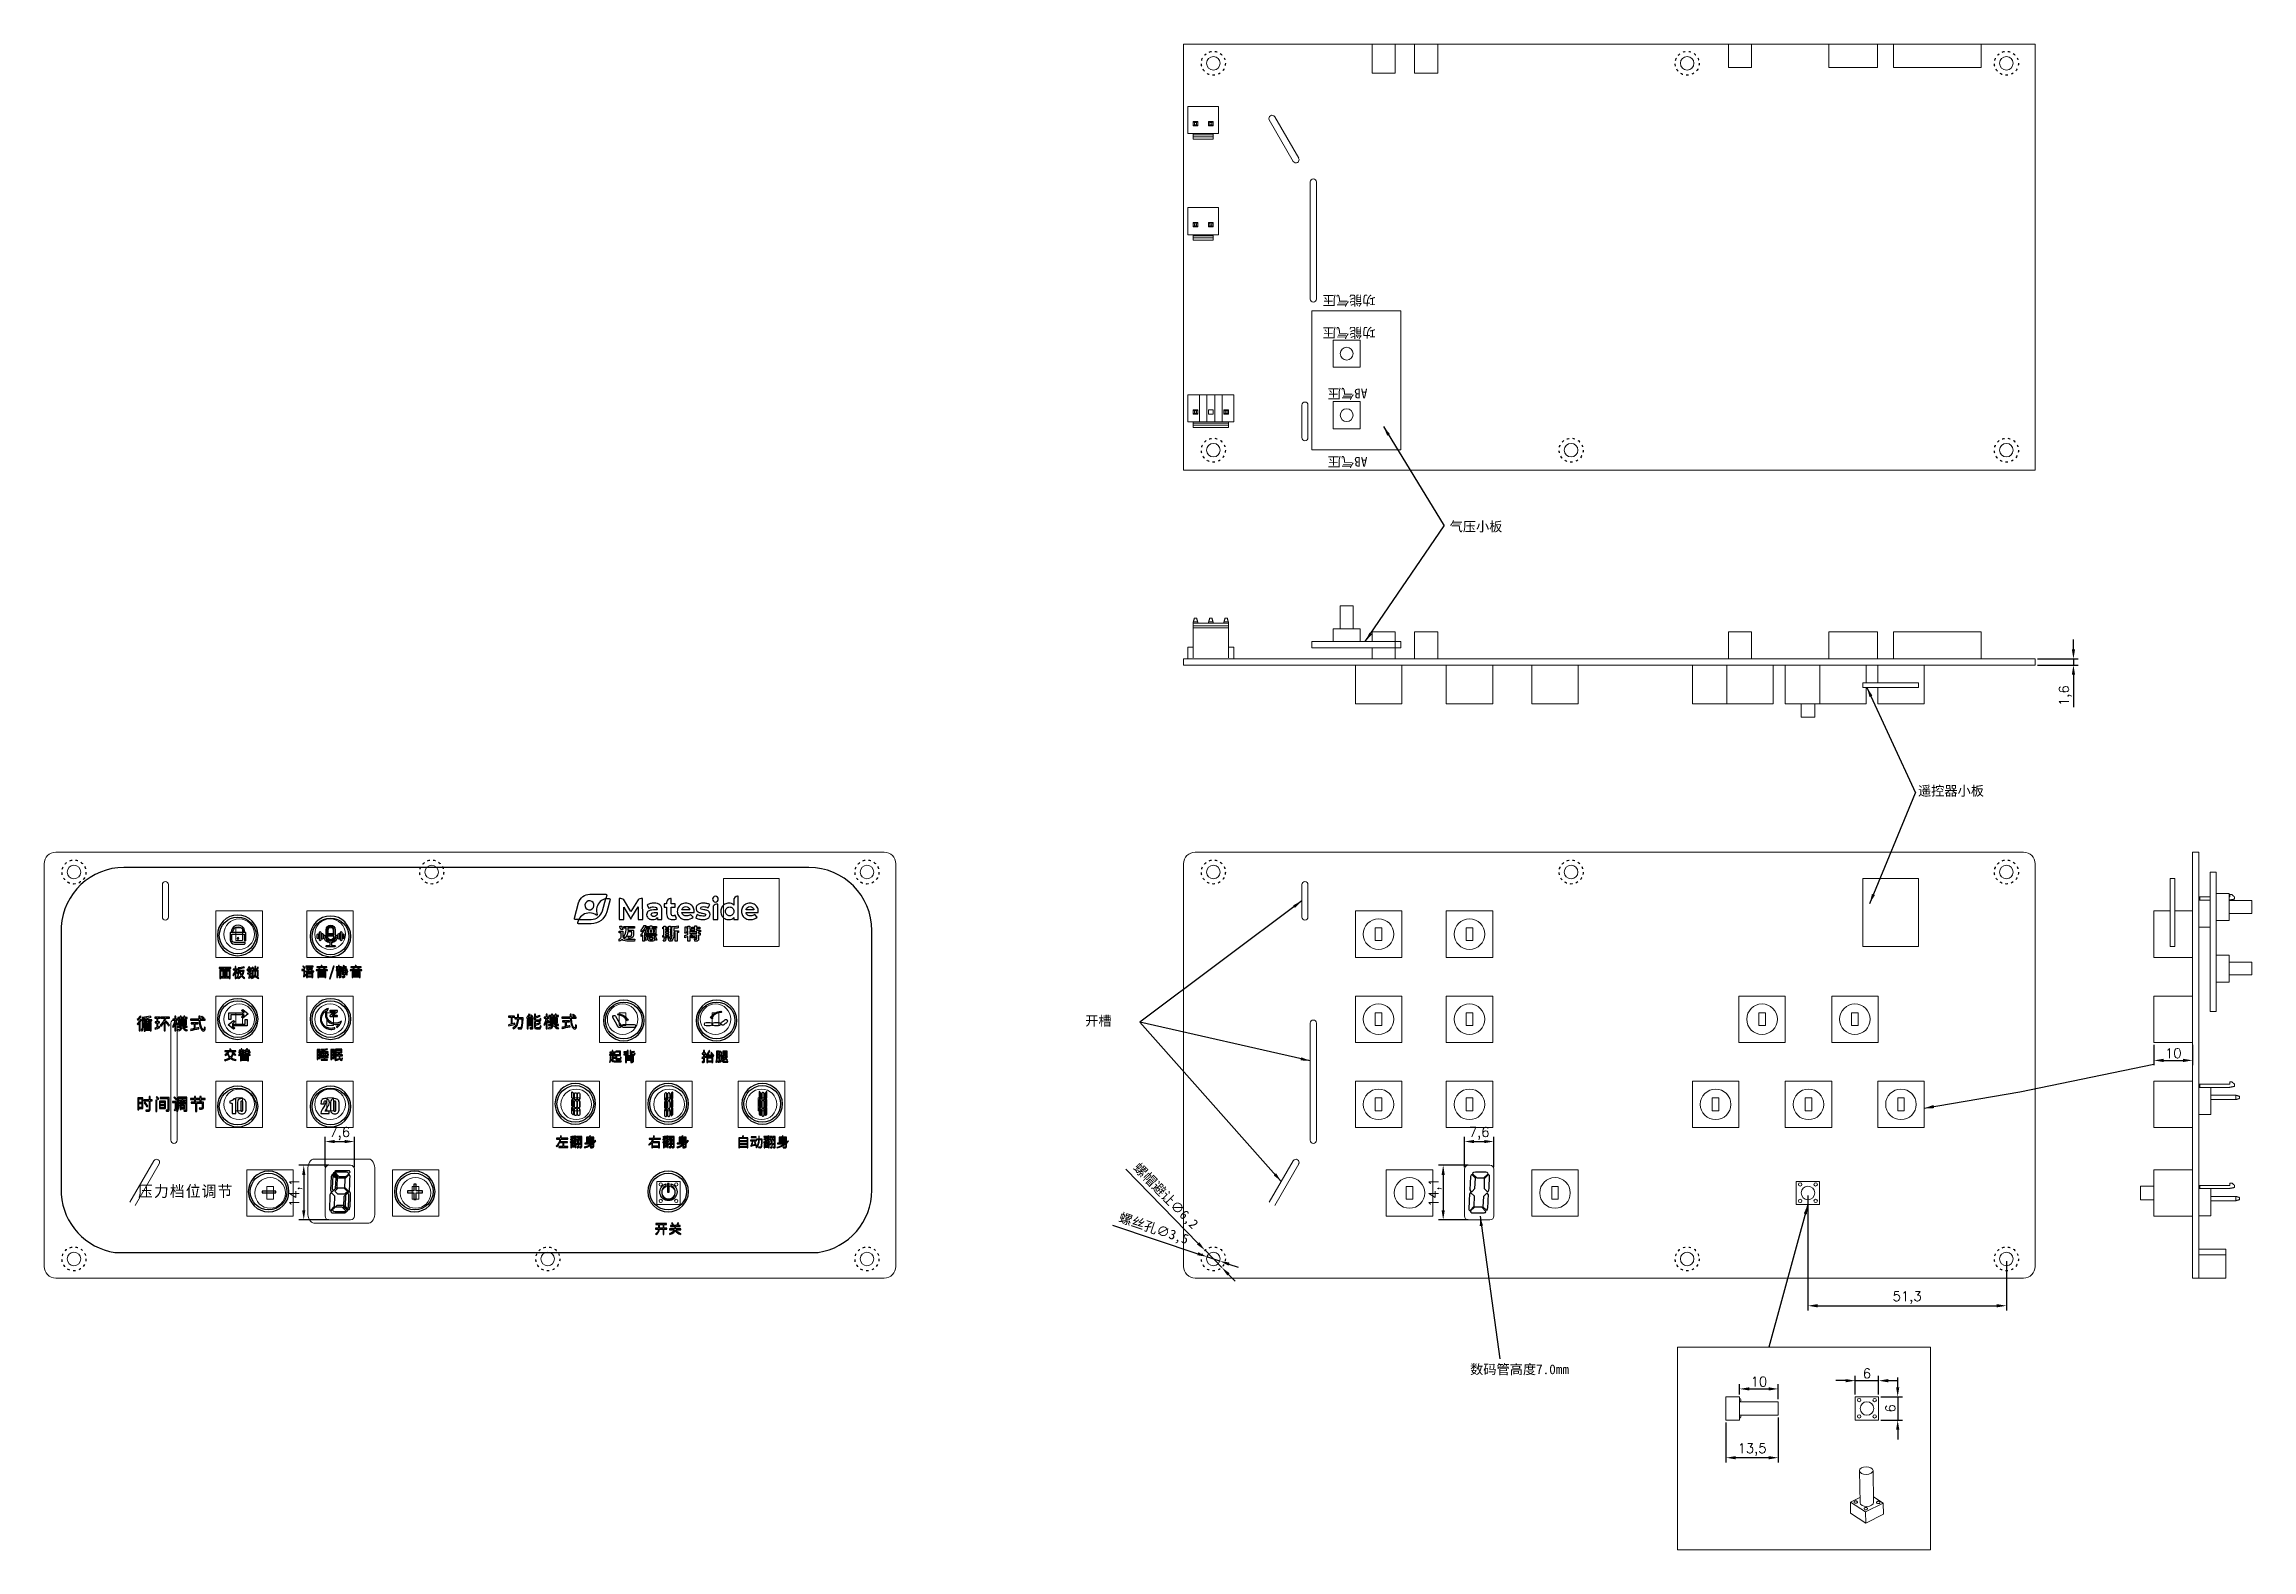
# Model space of a CAD drawing. Header units: millimetres. Extents: x 1003 to 1574, y -7 to 383.
import ezdxf

# ---------------------------------------------------------------- set-up
doc = ezdxf.new("R2010")
doc.units = ezdxf.units.MM
doc.linetypes.add('ACAD_ISO03W100', pattern=[30, 12, -18])
for name, color, linetype in [('0 @ 1', 7, 'Continuous'), ('1', 7, 'Continuous'), ('layer 1', 7, 'Continuous')]:
    doc.layers.add(name, color=color, linetype=linetype)
doc.styles.add('0', font='', dxfattribs={"height": 1})
doc.styles.get("Standard").update_dxf_attribs({"font": 'txt', "bigfont": 'gbcbig.shx'})
doc.styles.get('0').set_extended_font_data('txt.shx')
doc.dimstyles.new('ISO-25', dxfattribs={"dimtxt": 2.5, "dimasz": 2.5, "dimexe": 1.25, "dimexo": 0.625, "dimtad": 1, "dimtxsty": 'Standard', "dimcen": 2.5, "dimadec": 0, "dimazin": 0, "dimtfac": 1, "dimtmove": 0, "dimatfit": 3, "dimfxl": 0, "dimarcsym": 0})

msp = doc.modelspace()

# ---------------------------------------------------------------- texts
at = {"color": 3, "char_height": 2.5, "attachment_point": 1, "rotation": 180}
for s, insert in [('{\\fSimHei|b0|i0|c134|p49;功能气压}', (1347.06, 315.2)), ('{\\fSimHei|b0|i0|c134|p49;功能气压}', (1347.06, 306.863)), ('{\\fSimHei|b0|i0|c134|p49;AB气压}', (1344.934, 291.122)), ('{\\fSimHei|b0|i0|c134|p49;AB气压}', (1344.934, 273.509))]:
    msp.add_mtext_dynamic_manual_height_columns(s, width=18.67113, gutter_width=12.5, heights=[0], dxfattribs=dict(at, insert=insert))
at = {"color": 3, "char_height": 2.5, "attachment_point": 1}
for s, width, insert in [('{\\fSimHei|b0|i0|c134|p49;气压小板}', 18.67113, (1366.176, 259.251)), ('{\\fSimHei|b0|i0|c134|p49;遥控器小板}', 18.67113, (1487.231, 190.949)), ('{\\fSimHei|b0|i0|c134|p49;开槽}', 18.11693, (1272.01, 131.505))]:
    msp.add_mtext_dynamic_manual_height_columns(s, width=width, gutter_width=12.5, heights=[0], dxfattribs=dict(at, insert=insert))
at = {"layer": '0 @ 1', "color": 3, "insert": (1371.47, 41.41), "char_height": 2.5, "attachment_point": 1}
msp.add_mtext_dynamic_manual_height_columns('{\\fSimHei|b0|i0|c134|p49;数码管高度7.0mm}', width=32.30344, gutter_width=12.5, heights=[0], dxfattribs=at)

# ---------------------------------------------------------------- blocks, each defined once
blk = doc.blocks.new('111')
at = {"layer": 'layer 1', "color": 1}
for points, knots in [([(581.58, 281.31), (574.09, 282.42), (568.23, 288.69), (567.74, 296.36), (567.74, 296.36), (567.74, 296.36), (567.74, 365.58), (567.74, 365.58), (567.74, 365.58), (568.28, 374.05), (575.37, 380.81), (583.96, 380.81), (583.96, 380.81), (583.96, 380.81), (760.98, 380.81), (760.98, 380.81), (760.98, 380.81), (769.92, 380.81), (777.24, 373.49), (777.24, 364.54), (777.24, 364.54), (777.24, 364.54), (777.24, 297.4), (777.24, 297.4), (777.24, 297.4), (777.24, 289.26), (771.18, 282.47), (763.36, 281.31), (763.36, 281.31), (763.36, 281.31), (581.58, 281.31), (581.58, 281.31)], [0, 0, 0, 0, 0.111111, 0.111111, 0.111111, 0.111111, 0.222222, 0.222222, 0.222222, 0.222222, 0.333333, 0.333333, 0.333333, 0.333333, 0.444444, 0.444444, 0.444444, 0.444444, 0.555556, 0.555556, 0.555556, 0.555556, 0.666667, 0.666667, 0.666667, 0.666667, 0.777778, 0.777778, 0.777778, 0.777778, 1, 1, 1, 1]), ([(709.36, 372.78), (709.36, 372.78), (708.49, 372.78), (708.49, 372.78), (708.49, 372.78), (708.49, 372.78), (708.71, 373.62), (708.71, 373.62), (708.71, 373.62), (708.75, 373.76), (708.64, 373.9), (708.5, 373.9), (708.5, 373.9), (708.5, 373.9), (704.38, 373.9), (704.38, 373.9), (704.38, 373.9), (703.01, 373.9), (701.81, 372.98), (701.45, 371.65), (701.45, 371.65), (701.45, 371.65), (700.39, 367.68), (700.39, 367.68), (700.39, 367.68), (700.35, 367.53), (700.45, 367.39), (700.6, 367.39), (700.6, 367.39), (700.6, 367.39), (701.47, 367.39), (701.47, 367.39), (701.47, 367.39), (701.47, 367.39), (701.25, 366.55), (701.25, 366.55), (701.25, 366.55), (701.21, 366.41), (701.32, 366.27), (701.46, 366.27), (701.46, 366.27), (701.46, 366.27), (704.72, 366.27), (704.72, 366.27), (704.72, 366.27), (706.6, 366.27), (708.24, 367.53), (708.73, 369.35), (708.73, 369.35), (708.73, 369.35), (709.57, 372.5), (709.57, 372.5), (709.57, 372.5), (709.61, 372.64), (709.5, 372.78), (709.36, 372.78)], [0, 0, 0, 0, 0.066667, 0.066667, 0.066667, 0.066667, 0.133333, 0.133333, 0.133333, 0.133333, 0.2, 0.2, 0.2, 0.2, 0.266667, 0.266667, 0.266667, 0.266667, 0.333333, 0.333333, 0.333333, 0.333333, 0.4, 0.4, 0.4, 0.4, 0.466667, 0.466667, 0.466667, 0.466667, 0.533333, 0.533333, 0.533333, 0.533333, 0.6, 0.6, 0.6, 0.6, 0.666667, 0.666667, 0.666667, 0.666667, 0.733333, 0.733333, 0.733333, 0.733333, 0.8, 0.8, 0.8, 0.8, 0.866667, 0.866667, 0.866667, 0.866667, 1, 1, 1, 1]), ([(707.65, 369.64), (707.47, 368.99), (707.09, 368.43), (706.58, 368.04), (706.58, 368.04), (706.58, 368.04), (706.58, 368.04), (706.58, 368.04), (706.58, 368.04), (706.58, 368.04), (706.56, 368.02), (706.56, 368.02), (706.56, 368.02), (706.56, 368.02), (706.54, 368.01), (706.54, 368.01), (706.54, 368.01), (706.54, 368.01), (706.54, 368.01), (706.54, 368.01), (706.54, 368.01), (706.03, 367.62), (705.4, 367.39), (704.72, 367.39), (704.72, 367.39), (704.72, 367.39), (701.47, 367.39), (701.47, 367.39), (701.47, 367.39), (702.01, 368.38), (703.06, 369.05), (704.26, 369.05), (704.26, 369.05), (704.94, 369.05), (705.58, 368.83), (706.1, 368.46), (706.1, 368.46), (706.18, 368.4), (706.29, 368.49), (706.26, 368.58), (706.26, 368.58), (706.03, 369.18), (705.99, 369.85), (706.17, 370.51), (706.17, 370.51), (706.48, 371.68), (707.39, 372.51), (708.49, 372.78), (708.49, 372.78), (708.49, 372.78), (707.65, 369.64), (707.65, 369.64)], [0, 0, 0, 0, 0.071429, 0.071429, 0.071429, 0.071429, 0.142857, 0.142857, 0.142857, 0.142857, 0.214286, 0.214286, 0.214286, 0.214286, 0.285714, 0.285714, 0.285714, 0.285714, 0.357143, 0.357143, 0.357143, 0.357143, 0.428571, 0.428571, 0.428571, 0.428571, 0.5, 0.5, 0.5, 0.5, 0.571429, 0.571429, 0.571429, 0.571429, 0.642857, 0.642857, 0.642857, 0.642857, 0.714286, 0.714286, 0.714286, 0.714286, 0.785714, 0.785714, 0.785714, 0.785714, 0.857143, 0.857143, 0.857143, 0.857143, 1, 1, 1, 1]), ([(703.54, 371.96), (704.06, 372.36), (704.8, 372.26), (705.19, 371.74), (705.19, 371.74), (705.59, 371.23), (705.49, 370.49), (704.98, 370.09), (704.98, 370.09), (704.46, 369.69), (703.72, 369.79), (703.32, 370.31), (703.32, 370.31), (702.93, 370.82), (703.02, 371.56), (703.54, 371.96)], [0, 0, 0, 0, 0.2, 0.2, 0.2, 0.2, 0.4, 0.4, 0.4, 0.4, 0.6, 0.6, 0.6, 0.6, 1, 1, 1, 1]), ([(716.84, 367.39), (716.84, 367.39), (716.83, 370.62), (716.83, 370.62), (716.83, 370.62), (716.83, 370.62), (715.25, 367.96), (715.25, 367.96), (715.25, 367.96), (715.25, 367.96), (714.97, 367.49), (714.97, 367.49), (714.97, 367.49), (714.97, 367.49), (713.11, 370.55), (713.11, 370.55), (713.11, 370.55), (713.11, 370.55), (713.11, 367.39), (713.11, 367.39), (713.11, 367.39), (713.11, 367.39), (711.94, 367.39), (711.94, 367.39), (711.94, 367.39), (711.94, 367.39), (711.94, 372.78), (711.94, 372.78), (711.94, 372.78), (711.94, 372.78), (712.33, 372.78), (712.33, 372.78), (712.33, 372.78), (712.73, 372.78), (713.09, 372.57), (713.3, 372.23), (713.3, 372.23), (713.3, 372.23), (714.98, 369.43), (714.98, 369.43), (714.98, 369.43), (714.98, 369.43), (716.64, 372.22), (716.64, 372.22), (716.64, 372.22), (716.84, 372.57), (717.21, 372.78), (717.61, 372.78), (717.61, 372.78), (717.61, 372.78), (717.99, 372.78), (717.99, 372.78), (717.99, 372.78), (717.99, 372.78), (718.01, 367.39), (718.01, 367.39), (718.01, 367.39), (718.01, 367.39), (716.84, 367.39), (716.84, 367.39)], [0, 0, 0, 0, 0.0625, 0.0625, 0.0625, 0.0625, 0.125, 0.125, 0.125, 0.125, 0.1875, 0.1875, 0.1875, 0.1875, 0.25, 0.25, 0.25, 0.25, 0.3125, 0.3125, 0.3125, 0.3125, 0.375, 0.375, 0.375, 0.375, 0.4375, 0.4375, 0.4375, 0.4375, 0.5, 0.5, 0.5, 0.5, 0.5625, 0.5625, 0.5625, 0.5625, 0.625, 0.625, 0.625, 0.625, 0.6875, 0.6875, 0.6875, 0.6875, 0.75, 0.75, 0.75, 0.75, 0.8125, 0.8125, 0.8125, 0.8125, 0.875, 0.875, 0.875, 0.875, 1, 1, 1, 1]), ([(722.45, 371.14), (722.8, 370.83), (722.97, 370.37), (722.97, 369.76), (722.97, 369.76), (722.97, 369.76), (722.97, 367.39), (722.97, 367.39), (722.97, 367.39), (722.97, 367.39), (721.85, 367.39), (721.85, 367.39), (721.85, 367.39), (721.85, 367.39), (721.85, 367.91), (721.85, 367.91), (721.85, 367.91), (721.62, 367.53), (721.2, 367.33), (720.58, 367.33), (720.58, 367.33), (720.27, 367.33), (719.99, 367.39), (719.76, 367.49), (719.76, 367.49), (719.52, 367.6), (719.35, 367.75), (719.22, 367.94), (719.22, 367.94), (719.1, 368.13), (719.04, 368.35), (719.04, 368.59), (719.04, 368.59), (719.04, 368.97), (719.18, 369.27), (719.47, 369.49), (719.47, 369.49), (719.76, 369.71), (720.21, 369.82), (720.81, 369.82), (720.81, 369.82), (720.81, 369.82), (721.77, 369.82), (721.77, 369.82), (721.77, 369.82), (721.77, 370.09), (721.69, 370.29), (721.53, 370.43), (721.53, 370.43), (721.37, 370.57), (721.13, 370.64), (720.81, 370.64), (720.81, 370.64), (720.59, 370.64), (720.38, 370.61), (720.16, 370.54), (720.16, 370.54), (719.95, 370.47), (719.77, 370.37), (719.62, 370.26), (719.62, 370.26), (719.62, 370.26), (719.19, 371.09), (719.19, 371.09), (719.19, 371.09), (719.42, 371.25), (719.69, 371.38), (720, 371.46), (720, 371.46), (720.32, 371.55), (720.64, 371.59), (720.98, 371.59), (720.98, 371.59), (721.62, 371.59), (722.11, 371.44), (722.45, 371.14)], [0, 0, 0, 0, 0.05, 0.05, 0.05, 0.05, 0.1, 0.1, 0.1, 0.1, 0.15, 0.15, 0.15, 0.15, 0.2, 0.2, 0.2, 0.2, 0.25, 0.25, 0.25, 0.25, 0.3, 0.3, 0.3, 0.3, 0.35, 0.35, 0.35, 0.35, 0.4, 0.4, 0.4, 0.4, 0.45, 0.45, 0.45, 0.45, 0.5, 0.5, 0.5, 0.5, 0.55, 0.55, 0.55, 0.55, 0.6, 0.6, 0.6, 0.6, 0.65, 0.65, 0.65, 0.65, 0.7, 0.7, 0.7, 0.7, 0.75, 0.75, 0.75, 0.75, 0.8, 0.8, 0.8, 0.8, 0.85, 0.85, 0.85, 0.85, 0.9, 0.9, 0.9, 0.9, 1, 1, 1, 1]), ([(726.72, 367.59), (726.6, 367.51), (726.46, 367.44), (726.29, 367.4), (726.29, 367.4), (726.11, 367.36), (725.93, 367.33), (725.74, 367.33), (725.74, 367.33), (725.25, 367.33), (724.87, 367.46), (724.6, 367.71), (724.6, 367.71), (724.33, 367.96), (724.2, 368.33), (724.2, 368.82), (724.2, 368.82), (724.2, 368.82), (724.2, 370.52), (724.2, 370.52), (724.2, 370.52), (724.2, 370.52), (723.56, 370.52), (723.56, 370.52), (723.56, 370.52), (723.56, 370.52), (723.56, 371.44), (723.56, 371.44), (723.56, 371.44), (723.56, 371.44), (724.2, 371.44), (724.2, 371.44), (724.2, 371.44), (724.2, 371.44), (724.2, 371.74), (724.2, 371.74), (724.2, 371.74), (724.2, 372.31), (724.66, 372.78), (725.23, 372.78), (725.23, 372.78), (725.23, 372.78), (725.4, 372.78), (725.4, 372.78), (725.4, 372.78), (725.4, 372.78), (725.4, 371.44), (725.4, 371.44), (725.4, 371.44), (725.4, 371.44), (726.43, 371.44), (726.43, 371.44), (726.43, 371.44), (726.43, 371.44), (726.43, 370.52), (726.43, 370.52), (726.43, 370.52), (726.43, 370.52), (725.4, 370.52), (725.4, 370.52), (725.4, 370.52), (725.4, 370.52), (725.4, 368.83), (725.4, 368.83), (725.4, 368.83), (725.4, 368.66), (725.44, 368.52), (725.53, 368.43), (725.53, 368.43), (725.62, 368.33), (725.75, 368.29), (725.91, 368.29), (725.91, 368.29), (726.1, 368.29), (726.26, 368.34), (726.4, 368.44), (726.4, 368.44), (726.4, 368.44), (726.72, 367.59), (726.72, 367.59)], [0, 0, 0, 0, 0.047619, 0.047619, 0.047619, 0.047619, 0.095238, 0.095238, 0.095238, 0.095238, 0.142857, 0.142857, 0.142857, 0.142857, 0.190476, 0.190476, 0.190476, 0.190476, 0.238095, 0.238095, 0.238095, 0.238095, 0.285714, 0.285714, 0.285714, 0.285714, 0.333333, 0.333333, 0.333333, 0.333333, 0.380952, 0.380952, 0.380952, 0.380952, 0.428571, 0.428571, 0.428571, 0.428571, 0.47619, 0.47619, 0.47619, 0.47619, 0.52381, 0.52381, 0.52381, 0.52381, 0.571429, 0.571429, 0.571429, 0.571429, 0.619048, 0.619048, 0.619048, 0.619048, 0.666667, 0.666667, 0.666667, 0.666667, 0.714286, 0.714286, 0.714286, 0.714286, 0.761905, 0.761905, 0.761905, 0.761905, 0.809524, 0.809524, 0.809524, 0.809524, 0.857143, 0.857143, 0.857143, 0.857143, 0.904762, 0.904762, 0.904762, 0.904762, 1, 1, 1, 1]), ([(731.3, 369.13), (731.3, 369.13), (728.17, 369.13), (728.17, 369.13), (728.17, 369.13), (728.22, 368.87), (728.36, 368.67), (728.57, 368.52), (728.57, 368.52), (728.78, 368.37), (729.04, 368.29), (729.35, 368.29), (729.35, 368.29), (729.57, 368.29), (729.76, 368.33), (729.92, 368.39), (729.92, 368.39), (730.09, 368.45), (730.25, 368.56), (730.39, 368.69), (730.39, 368.69), (730.39, 368.69), (731.03, 368), (731.03, 368), (731.03, 368), (730.64, 367.56), (730.07, 367.33), (729.32, 367.33), (729.32, 367.33), (728.85, 367.33), (728.44, 367.42), (728.08, 367.61), (728.08, 367.61), (727.72, 367.79), (727.45, 368.04), (727.25, 368.36), (727.25, 368.36), (727.06, 368.69), (726.96, 369.05), (726.96, 369.46), (726.96, 369.46), (726.96, 369.87), (727.06, 370.23), (727.25, 370.56), (727.25, 370.56), (727.44, 370.88), (727.7, 371.14), (728.04, 371.32), (728.04, 371.32), (728.38, 371.5), (728.75, 371.59), (729.17, 371.59), (729.17, 371.59), (729.57, 371.59), (729.94, 371.51), (730.27, 371.33), (730.27, 371.33), (730.59, 371.16), (730.85, 370.91), (731.04, 370.58), (731.04, 370.58), (731.23, 370.26), (731.32, 369.88), (731.32, 369.45), (731.32, 369.45), (731.32, 369.43), (731.31, 369.33), (731.3, 369.13)], [0, 0, 0, 0, 0.055556, 0.055556, 0.055556, 0.055556, 0.111111, 0.111111, 0.111111, 0.111111, 0.166667, 0.166667, 0.166667, 0.166667, 0.222222, 0.222222, 0.222222, 0.222222, 0.277778, 0.277778, 0.277778, 0.277778, 0.333333, 0.333333, 0.333333, 0.333333, 0.388889, 0.388889, 0.388889, 0.388889, 0.444444, 0.444444, 0.444444, 0.444444, 0.5, 0.5, 0.5, 0.5, 0.555556, 0.555556, 0.555556, 0.555556, 0.611111, 0.611111, 0.611111, 0.611111, 0.666667, 0.666667, 0.666667, 0.666667, 0.722222, 0.722222, 0.722222, 0.722222, 0.777778, 0.777778, 0.777778, 0.777778, 0.833333, 0.833333, 0.833333, 0.833333, 0.888889, 0.888889, 0.888889, 0.888889, 1, 1, 1, 1]), ([(732.5, 367.46), (732.17, 367.54), (731.91, 367.65), (731.72, 367.78), (731.72, 367.78), (731.72, 367.78), (732.12, 368.64), (732.12, 368.64), (732.12, 368.64), (732.3, 368.52), (732.53, 368.43), (732.79, 368.35), (732.79, 368.35), (733.05, 368.28), (733.31, 368.24), (733.56, 368.24), (733.56, 368.24), (734.06, 368.24), (734.32, 368.37), (734.32, 368.62), (734.32, 368.62), (734.32, 368.74), (734.25, 368.82), (734.11, 368.87), (734.11, 368.87), (733.97, 368.92), (733.76, 368.97), (733.47, 369), (733.47, 369), (733.13, 369.05), (732.85, 369.11), (732.63, 369.18), (732.63, 369.18), (732.41, 369.25), (732.22, 369.36), (732.06, 369.53), (732.06, 369.53), (731.9, 369.7), (731.82, 369.94), (731.82, 370.26), (731.82, 370.26), (731.82, 370.52), (731.89, 370.75), (732.05, 370.95), (732.05, 370.95), (732.2, 371.15), (732.42, 371.31), (732.71, 371.42), (732.71, 371.42), (733, 371.54), (733.34, 371.59), (733.73, 371.59), (733.73, 371.59), (734.03, 371.59), (734.32, 371.56), (734.61, 371.5), (734.61, 371.5), (734.9, 371.43), (735.14, 371.34), (735.33, 371.23), (735.33, 371.23), (735.33, 371.23), (734.93, 370.38), (734.93, 370.38), (734.93, 370.38), (734.56, 370.58), (734.16, 370.69), (733.73, 370.69), (733.73, 370.69), (733.48, 370.69), (733.29, 370.65), (733.16, 370.58), (733.16, 370.58), (733.03, 370.51), (732.97, 370.41), (732.97, 370.3), (732.97, 370.3), (732.97, 370.17), (733.03, 370.08), (733.17, 370.03), (733.17, 370.03), (733.31, 369.98), (733.53, 369.93), (733.83, 369.89), (733.83, 369.89), (734.17, 369.83), (734.45, 369.77), (734.66, 369.71), (734.66, 369.71), (734.88, 369.64), (735.07, 369.52), (735.23, 369.36), (735.23, 369.36), (735.38, 369.19), (735.46, 368.95), (735.46, 368.65), (735.46, 368.65), (735.46, 368.39), (735.39, 368.16), (735.23, 367.96), (735.23, 367.96), (735.08, 367.76), (734.86, 367.61), (734.56, 367.5), (734.56, 367.5), (734.27, 367.39), (733.92, 367.33), (733.51, 367.33), (733.51, 367.33), (733.17, 367.33), (732.83, 367.38), (732.5, 367.46)], [0, 0, 0, 0, 0.034483, 0.034483, 0.034483, 0.034483, 0.068966, 0.068966, 0.068966, 0.068966, 0.103448, 0.103448, 0.103448, 0.103448, 0.137931, 0.137931, 0.137931, 0.137931, 0.172414, 0.172414, 0.172414, 0.172414, 0.206897, 0.206897, 0.206897, 0.206897, 0.241379, 0.241379, 0.241379, 0.241379, 0.275862, 0.275862, 0.275862, 0.275862, 0.310345, 0.310345, 0.310345, 0.310345, 0.344828, 0.344828, 0.344828, 0.344828, 0.37931, 0.37931, 0.37931, 0.37931, 0.413793, 0.413793, 0.413793, 0.413793, 0.448276, 0.448276, 0.448276, 0.448276, 0.482759, 0.482759, 0.482759, 0.482759, 0.517241, 0.517241, 0.517241, 0.517241, 0.551724, 0.551724, 0.551724, 0.551724, 0.586207, 0.586207, 0.586207, 0.586207, 0.62069, 0.62069, 0.62069, 0.62069, 0.655172, 0.655172, 0.655172, 0.655172, 0.689655, 0.689655, 0.689655, 0.689655, 0.724138, 0.724138, 0.724138, 0.724138, 0.758621, 0.758621, 0.758621, 0.758621, 0.793103, 0.793103, 0.793103, 0.793103, 0.827586, 0.827586, 0.827586, 0.827586, 0.862069, 0.862069, 0.862069, 0.862069, 0.896552, 0.896552, 0.896552, 0.896552, 0.931034, 0.931034, 0.931034, 0.931034, 1, 1, 1, 1]), ([(737.54, 372.62), (737.54, 372.21), (737.21, 371.88), (736.8, 371.88), (736.8, 371.88), (736.39, 371.88), (736.06, 372.21), (736.06, 372.62), (736.06, 372.62), (736.06, 373.03), (736.39, 373.36), (736.8, 373.36), (736.8, 373.36), (737.21, 373.36), (737.54, 373.03), (737.54, 372.62)], [0, 0, 0, 0, 0.2, 0.2, 0.2, 0.2, 0.4, 0.4, 0.4, 0.4, 0.6, 0.6, 0.6, 0.6, 1, 1, 1, 1]), ([(737.1, 371.34), (737.1, 371.34), (737.4, 371.34), (737.4, 371.34), (737.4, 371.34), (737.4, 371.34), (737.4, 367.39), (737.4, 367.39), (737.4, 367.39), (737.4, 367.39), (736.2, 367.39), (736.2, 367.39), (736.2, 367.39), (736.2, 367.39), (736.2, 370.44), (736.2, 370.44), (736.2, 370.44), (736.2, 370.94), (736.6, 371.34), (737.1, 371.34)], [0, 0, 0, 0, 0.166667, 0.166667, 0.166667, 0.166667, 0.333333, 0.333333, 0.333333, 0.333333, 0.5, 0.5, 0.5, 0.5, 0.666667, 0.666667, 0.666667, 0.666667, 1, 1, 1, 1]), ([(742.73, 373.36), (742.73, 373.36), (742.73, 367.39), (742.73, 367.39), (742.73, 367.39), (742.73, 367.39), (741.59, 367.39), (741.59, 367.39), (741.59, 367.39), (741.59, 367.39), (741.59, 367.87), (741.59, 367.87), (741.59, 367.87), (741.29, 367.51), (740.86, 367.33), (740.29, 367.33), (740.29, 367.33), (739.9, 367.33), (739.55, 367.42), (739.24, 367.59), (739.24, 367.59), (738.92, 367.77), (738.67, 368.02), (738.49, 368.34), (738.49, 368.34), (738.31, 368.66), (738.22, 369.04), (738.22, 369.46), (738.22, 369.46), (738.22, 369.89), (738.31, 370.26), (738.49, 370.59), (738.49, 370.59), (738.67, 370.91), (738.92, 371.16), (739.24, 371.33), (739.24, 371.33), (739.55, 371.51), (739.9, 371.59), (740.29, 371.59), (740.29, 371.59), (740.82, 371.59), (741.23, 371.43), (741.53, 371.09), (741.53, 371.09), (741.53, 371.09), (741.53, 372.33), (741.53, 372.33), (741.53, 372.33), (741.53, 372.9), (741.99, 373.36), (742.56, 373.36), (742.56, 373.36), (742.56, 373.36), (742.73, 373.36), (742.73, 373.36)], [0, 0, 0, 0, 0.066667, 0.066667, 0.066667, 0.066667, 0.133333, 0.133333, 0.133333, 0.133333, 0.2, 0.2, 0.2, 0.2, 0.266667, 0.266667, 0.266667, 0.266667, 0.333333, 0.333333, 0.333333, 0.333333, 0.4, 0.4, 0.4, 0.4, 0.466667, 0.466667, 0.466667, 0.466667, 0.533333, 0.533333, 0.533333, 0.533333, 0.6, 0.6, 0.6, 0.6, 0.666667, 0.666667, 0.666667, 0.666667, 0.733333, 0.733333, 0.733333, 0.733333, 0.8, 0.8, 0.8, 0.8, 0.866667, 0.866667, 0.866667, 0.866667, 1, 1, 1, 1]), ([(747.87, 369.13), (747.87, 369.13), (744.74, 369.13), (744.74, 369.13), (744.74, 369.13), (744.79, 368.87), (744.93, 368.67), (745.14, 368.52), (745.14, 368.52), (745.35, 368.37), (745.61, 368.29), (745.92, 368.29), (745.92, 368.29), (746.14, 368.29), (746.33, 368.33), (746.5, 368.39), (746.5, 368.39), (746.66, 368.45), (746.82, 368.56), (746.96, 368.69), (746.96, 368.69), (746.96, 368.69), (747.6, 368), (747.6, 368), (747.6, 368), (747.21, 367.56), (746.64, 367.33), (745.89, 367.33), (745.89, 367.33), (745.43, 367.33), (745.01, 367.42), (744.65, 367.61), (744.65, 367.61), (744.29, 367.79), (744.02, 368.04), (743.82, 368.36), (743.82, 368.36), (743.63, 368.69), (743.53, 369.05), (743.53, 369.46), (743.53, 369.46), (743.53, 369.87), (743.63, 370.23), (743.82, 370.56), (743.82, 370.56), (744.01, 370.88), (744.28, 371.14), (744.61, 371.32), (744.61, 371.32), (744.95, 371.5), (745.32, 371.59), (745.74, 371.59), (745.74, 371.59), (746.14, 371.59), (746.51, 371.51), (746.84, 371.33), (746.84, 371.33), (747.17, 371.16), (747.42, 370.91), (747.61, 370.58), (747.61, 370.58), (747.8, 370.26), (747.89, 369.88), (747.89, 369.45), (747.89, 369.45), (747.89, 369.43), (747.88, 369.33), (747.87, 369.13)], [0, 0, 0, 0, 0.055556, 0.055556, 0.055556, 0.055556, 0.111111, 0.111111, 0.111111, 0.111111, 0.166667, 0.166667, 0.166667, 0.166667, 0.222222, 0.222222, 0.222222, 0.222222, 0.277778, 0.277778, 0.277778, 0.277778, 0.333333, 0.333333, 0.333333, 0.333333, 0.388889, 0.388889, 0.388889, 0.388889, 0.444444, 0.444444, 0.444444, 0.444444, 0.5, 0.5, 0.5, 0.5, 0.555556, 0.555556, 0.555556, 0.555556, 0.611111, 0.611111, 0.611111, 0.611111, 0.666667, 0.666667, 0.666667, 0.666667, 0.722222, 0.722222, 0.722222, 0.722222, 0.777778, 0.777778, 0.777778, 0.777778, 0.833333, 0.833333, 0.833333, 0.833333, 0.888889, 0.888889, 0.888889, 0.888889, 1, 1, 1, 1]), ([(613.34, 358), (610.45, 358), (608.09, 360.36), (608.09, 363.26), (608.09, 363.26), (608.09, 366.16), (610.45, 368.51), (613.34, 368.51), (613.34, 368.51), (616.24, 368.51), (618.6, 366.16), (618.6, 363.26), (618.6, 363.26), (618.6, 360.36), (616.24, 358), (613.34, 358)], [0, 0, 0, 0, 0.2, 0.2, 0.2, 0.2, 0.4, 0.4, 0.4, 0.4, 0.6, 0.6, 0.6, 0.6, 1, 1, 1, 1]), ([(613.34, 368), (610.73, 368), (608.6, 365.87), (608.6, 363.26), (608.6, 363.26), (608.6, 360.64), (610.73, 358.51), (613.34, 358.51), (613.34, 358.51), (615.96, 358.51), (618.09, 360.64), (618.09, 363.26), (618.09, 363.26), (618.09, 365.87), (615.96, 368), (613.34, 368)], [0, 0, 0, 0, 0.2, 0.2, 0.2, 0.2, 0.4, 0.4, 0.4, 0.4, 0.6, 0.6, 0.6, 0.6, 1, 1, 1, 1]), ([(614.94, 364.2), (614.82, 364.21), (614.73, 364.3), (614.71, 364.42), (614.71, 364.42), (614.71, 364.42), (614.71, 364.42), (614.71, 364.42), (614.71, 364.42), (614.6, 365.04), (614.07, 365.49), (613.44, 365.49), (613.44, 365.49), (612.81, 365.49), (612.28, 365.04), (612.18, 364.42), (612.18, 364.42), (612.18, 364.42), (612.18, 364.42), (612.18, 364.42), (612.18, 364.42), (612.16, 364.3), (612.06, 364.21), (611.94, 364.2), (611.94, 364.2), (611.86, 364.2), (611.79, 364.25), (611.75, 364.32), (611.75, 364.32), (611.72, 364.38), (611.72, 364.47), (611.76, 364.53), (611.76, 364.53), (611.92, 365.34), (612.62, 365.92), (613.44, 365.92), (613.44, 365.92), (614.26, 365.92), (614.96, 365.34), (615.12, 364.53), (615.12, 364.53), (615.14, 364.5), (615.15, 364.46), (615.15, 364.42), (615.15, 364.42), (615.15, 364.36), (615.13, 364.31), (615.09, 364.27), (615.09, 364.27), (615.05, 364.23), (615, 364.2), (614.94, 364.2)], [0, 0, 0, 0, 0.071429, 0.071429, 0.071429, 0.071429, 0.142857, 0.142857, 0.142857, 0.142857, 0.214286, 0.214286, 0.214286, 0.214286, 0.285714, 0.285714, 0.285714, 0.285714, 0.357143, 0.357143, 0.357143, 0.357143, 0.428571, 0.428571, 0.428571, 0.428571, 0.5, 0.5, 0.5, 0.5, 0.571429, 0.571429, 0.571429, 0.571429, 0.642857, 0.642857, 0.642857, 0.642857, 0.714286, 0.714286, 0.714286, 0.714286, 0.785714, 0.785714, 0.785714, 0.785714, 0.857143, 0.857143, 0.857143, 0.857143, 1, 1, 1, 1]), ([(637.33, 357.75), (634.43, 357.75), (632.07, 360.11), (632.07, 363), (632.07, 363), (632.07, 365.9), (634.43, 368.26), (637.33, 368.26), (637.33, 368.26), (640.22, 368.26), (642.58, 365.9), (642.58, 363), (642.58, 363), (642.58, 360.11), (640.22, 357.75), (637.33, 357.75)], [0, 0, 0, 0, 0.2, 0.2, 0.2, 0.2, 0.4, 0.4, 0.4, 0.4, 0.6, 0.6, 0.6, 0.6, 1, 1, 1, 1]), ([(637.33, 367.75), (634.71, 367.75), (632.58, 365.62), (632.58, 363), (632.58, 363), (632.58, 360.39), (634.71, 358.26), (637.33, 358.26), (637.33, 358.26), (639.94, 358.26), (642.07, 360.39), (642.07, 363), (642.07, 363), (642.07, 365.62), (639.94, 367.75), (637.33, 367.75)], [0, 0, 0, 0, 0.2, 0.2, 0.2, 0.2, 0.4, 0.4, 0.4, 0.4, 0.6, 0.6, 0.6, 0.6, 1, 1, 1, 1]), ([(637.38, 361.85), (638.03, 361.85), (638.56, 362.38), (638.56, 363.03), (638.56, 363.03), (638.56, 363.03), (638.56, 364.73), (638.56, 364.73), (638.56, 364.73), (638.56, 365.38), (638.03, 365.92), (637.38, 365.92), (637.38, 365.92), (636.72, 365.92), (636.19, 365.38), (636.19, 364.73), (636.19, 364.73), (636.19, 364.73), (636.19, 363.04), (636.19, 363.04), (636.19, 363.04), (636.19, 362.38), (636.72, 361.85), (637.38, 361.85)], [0, 0, 0, 0, 0.142857, 0.142857, 0.142857, 0.142857, 0.285714, 0.285714, 0.285714, 0.285714, 0.428571, 0.428571, 0.428571, 0.428571, 0.571429, 0.571429, 0.571429, 0.571429, 0.714286, 0.714286, 0.714286, 0.714286, 1, 1, 1, 1]), ([(636.53, 364.73), (636.53, 365.2), (636.91, 365.58), (637.38, 365.58), (637.38, 365.58), (637.84, 365.58), (638.22, 365.2), (638.22, 364.73), (638.22, 364.73), (638.22, 364.73), (638.22, 363.43), (638.22, 363.43), (638.22, 363.43), (638.22, 363.43), (636.53, 363.43), (636.53, 363.43), (636.53, 363.43), (636.53, 363.43), (636.53, 364.73), (636.53, 364.73)], [0, 0, 0, 0, 0.166667, 0.166667, 0.166667, 0.166667, 0.333333, 0.333333, 0.333333, 0.333333, 0.5, 0.5, 0.5, 0.5, 0.666667, 0.666667, 0.666667, 0.666667, 1, 1, 1, 1]), ([(637.38, 365.35), (637.03, 365.35), (636.75, 365.07), (636.75, 364.73), (636.75, 364.73), (636.75, 364.73), (636.75, 363.66), (636.75, 363.66), (636.75, 363.66), (636.75, 363.66), (638, 363.66), (638, 363.66), (638, 363.66), (638, 363.66), (638, 364.73), (638, 364.73), (638, 364.73), (638, 365.07), (637.72, 365.35), (637.38, 365.35)], [0, 0, 0, 0, 0.166667, 0.166667, 0.166667, 0.166667, 0.333333, 0.333333, 0.333333, 0.333333, 0.5, 0.5, 0.5, 0.5, 0.666667, 0.666667, 0.666667, 0.666667, 1, 1, 1, 1]), ([(712.92, 364.74), (712.73, 365.11), (712.63, 365.34), (712.61, 365.61), (712.61, 365.61), (712.61, 365.61), (712.1, 365.61), (712.1, 365.61), (712.1, 365.61), (712.13, 365.33), (712.19, 365.1), (712.38, 364.74), (712.38, 364.74), (712.38, 364.74), (712.92, 364.74), (712.92, 364.74)], [0, 0, 0, 0, 0.2, 0.2, 0.2, 0.2, 0.4, 0.4, 0.4, 0.4, 0.6, 0.6, 0.6, 0.6, 1, 1, 1, 1]), ([(713.11, 362.99), (713.11, 362.99), (713.47, 362.61), (713.47, 362.61), (713.47, 362.61), (713.93, 363.15), (714.1, 363.66), (714.17, 364.14), (714.17, 364.14), (714.17, 364.14), (715.17, 364.14), (715.17, 364.14), (715.17, 364.14), (715.17, 364.14), (715.17, 363.63), (715.17, 363.63), (715.17, 363.63), (715.17, 363.36), (715.16, 363.03), (714.81, 363.03), (714.81, 363.03), (714.81, 363.03), (714.29, 363.03), (714.29, 363.03), (714.29, 363.03), (714.29, 363.03), (714.38, 362.58), (714.38, 362.58), (714.38, 362.58), (714.38, 362.58), (714.83, 362.58), (714.83, 362.58), (714.83, 362.58), (715.34, 362.58), (715.65, 362.77), (715.65, 363.41), (715.65, 363.41), (715.65, 363.41), (715.65, 363.78), (715.65, 363.78), (715.65, 363.78), (715.65, 363.78), (715.65, 364.14), (715.65, 364.14), (715.65, 364.14), (715.65, 364.14), (715.65, 364.34), (715.65, 364.34), (715.65, 364.34), (715.65, 364.34), (715.65, 364.47), (715.65, 364.47), (715.65, 364.47), (715.65, 364.53), (715.61, 364.57), (715.55, 364.57), (715.55, 364.57), (715.55, 364.57), (714.21, 364.57), (714.21, 364.57), (714.21, 364.57), (714.22, 364.75), (714.21, 364.94), (714.21, 365.12), (714.21, 365.12), (714.21, 365.12), (715.88, 365.12), (715.88, 365.12), (715.88, 365.12), (715.88, 365.12), (715.88, 365.57), (715.88, 365.57), (715.88, 365.57), (715.88, 365.57), (713.16, 365.57), (713.16, 365.57), (713.16, 365.57), (713.16, 365.57), (713.16, 365.12), (713.16, 365.12), (713.16, 365.12), (713.16, 365.12), (713.71, 365.12), (713.71, 365.12), (713.71, 365.12), (713.72, 364.69), (713.77, 363.71), (713.11, 362.99)], [0, 0, 0, 0, 0.043478, 0.043478, 0.043478, 0.043478, 0.086957, 0.086957, 0.086957, 0.086957, 0.130435, 0.130435, 0.130435, 0.130435, 0.173913, 0.173913, 0.173913, 0.173913, 0.217391, 0.217391, 0.217391, 0.217391, 0.26087, 0.26087, 0.26087, 0.26087, 0.304348, 0.304348, 0.304348, 0.304348, 0.347826, 0.347826, 0.347826, 0.347826, 0.391304, 0.391304, 0.391304, 0.391304, 0.434783, 0.434783, 0.434783, 0.434783, 0.478261, 0.478261, 0.478261, 0.478261, 0.521739, 0.521739, 0.521739, 0.521739, 0.565217, 0.565217, 0.565217, 0.565217, 0.608696, 0.608696, 0.608696, 0.608696, 0.652174, 0.652174, 0.652174, 0.652174, 0.695652, 0.695652, 0.695652, 0.695652, 0.73913, 0.73913, 0.73913, 0.73913, 0.782609, 0.782609, 0.782609, 0.782609, 0.826087, 0.826087, 0.826087, 0.826087, 0.869565, 0.869565, 0.869565, 0.869565, 0.913043, 0.913043, 0.913043, 0.913043, 1, 1, 1, 1]), ([(718.79, 365.78), (718.79, 365.78), (718.31, 365.78), (718.31, 365.78), (718.31, 365.78), (718.18, 365.36), (718, 365.02), (717.59, 364.72), (717.59, 364.72), (717.59, 364.72), (717.59, 364.14), (717.59, 364.14), (717.59, 364.14), (718.23, 364.48), (718.69, 365.28), (718.79, 365.78)], [0, 0, 0, 0, 0.2, 0.2, 0.2, 0.2, 0.4, 0.4, 0.4, 0.4, 0.6, 0.6, 0.6, 0.6, 1, 1, 1, 1]), ([(719.94, 364.91), (719.94, 364.91), (719.3, 364.91), (719.3, 364.91), (719.3, 364.91), (719.3, 364.91), (719.1, 364.91), (719.1, 364.91), (719.1, 364.91), (719.1, 364.91), (719, 364.91), (719, 364.91), (719, 364.91), (718.95, 364.91), (718.91, 364.87), (718.91, 364.82), (718.91, 364.82), (718.91, 364.82), (718.91, 363.78), (718.91, 363.78), (718.91, 363.78), (718.91, 363.78), (719.1, 363.78), (719.1, 363.78), (719.1, 363.78), (719.1, 363.78), (719.3, 363.78), (719.3, 363.78), (719.3, 363.78), (719.3, 363.78), (721.04, 363.78), (721.04, 363.78), (721.04, 363.78), (721.04, 363.78), (721.25, 363.78), (721.25, 363.78), (721.25, 363.78), (721.25, 363.78), (721.44, 363.78), (721.44, 363.78), (721.44, 363.78), (721.44, 363.78), (721.44, 364.82), (721.44, 364.82), (721.44, 364.82), (721.44, 364.87), (721.4, 364.91), (721.34, 364.91), (721.34, 364.91), (721.34, 364.91), (721.25, 364.91), (721.25, 364.91), (721.25, 364.91), (721.25, 364.91), (721.04, 364.91), (721.04, 364.91), (721.04, 364.91), (721.04, 364.91), (720.4, 364.91), (720.4, 364.91), (720.4, 364.91), (720.4, 364.91), (720.4, 365.15), (720.4, 365.15), (720.4, 365.15), (720.4, 365.15), (721.55, 365.15), (721.55, 365.15), (721.55, 365.15), (721.55, 365.15), (721.55, 365.53), (721.55, 365.53), (721.55, 365.53), (721.55, 365.53), (720.4, 365.53), (720.4, 365.53), (720.4, 365.53), (720.4, 365.53), (720.4, 365.73), (720.4, 365.73), (720.4, 365.73), (720.4, 365.73), (719.94, 365.73), (719.94, 365.73), (719.94, 365.73), (719.94, 365.73), (719.94, 365.53), (719.94, 365.53), (719.94, 365.53), (719.94, 365.53), (718.89, 365.53), (718.89, 365.53), (718.89, 365.53), (718.89, 365.53), (718.89, 365.15), (718.89, 365.15), (718.89, 365.15), (718.89, 365.15), (719.94, 365.15), (719.94, 365.15), (719.94, 365.15), (719.94, 365.15), (719.94, 364.91), (719.94, 364.91)], [0, 0, 0, 0, 0.037037, 0.037037, 0.037037, 0.037037, 0.074074, 0.074074, 0.074074, 0.074074, 0.111111, 0.111111, 0.111111, 0.111111, 0.148148, 0.148148, 0.148148, 0.148148, 0.185185, 0.185185, 0.185185, 0.185185, 0.222222, 0.222222, 0.222222, 0.222222, 0.259259, 0.259259, 0.259259, 0.259259, 0.296296, 0.296296, 0.296296, 0.296296, 0.333333, 0.333333, 0.333333, 0.333333, 0.37037, 0.37037, 0.37037, 0.37037, 0.407407, 0.407407, 0.407407, 0.407407, 0.444444, 0.444444, 0.444444, 0.444444, 0.481481, 0.481481, 0.481481, 0.481481, 0.518519, 0.518519, 0.518519, 0.518519, 0.555556, 0.555556, 0.555556, 0.555556, 0.592593, 0.592593, 0.592593, 0.592593, 0.62963, 0.62963, 0.62963, 0.62963, 0.666667, 0.666667, 0.666667, 0.666667, 0.703704, 0.703704, 0.703704, 0.703704, 0.740741, 0.740741, 0.740741, 0.740741, 0.777778, 0.777778, 0.777778, 0.777778, 0.814815, 0.814815, 0.814815, 0.814815, 0.851852, 0.851852, 0.851852, 0.851852, 0.888889, 0.888889, 0.888889, 0.888889, 0.925926, 0.925926, 0.925926, 0.925926, 1, 1, 1, 1]), ([(721.43, 368.28), (721.59, 368.38), (721.7, 368.52), (721.77, 368.7), (721.77, 368.7), (721.77, 368.7), (721.77, 369.13), (721.77, 369.13), (721.77, 369.13), (721.77, 369.13), (720.95, 369.13), (720.95, 369.13), (720.95, 369.13), (720.45, 369.13), (720.21, 368.96), (720.21, 368.64), (720.21, 368.64), (720.21, 368.49), (720.27, 368.36), (720.39, 368.28), (720.39, 368.28), (720.51, 368.19), (720.67, 368.14), (720.88, 368.14), (720.88, 368.14), (721.09, 368.14), (721.27, 368.19), (721.43, 368.28)], [0, 0, 0, 0, 0.125, 0.125, 0.125, 0.125, 0.25, 0.25, 0.25, 0.25, 0.375, 0.375, 0.375, 0.375, 0.5, 0.5, 0.5, 0.5, 0.625, 0.625, 0.625, 0.625, 0.75, 0.75, 0.75, 0.75, 1, 1, 1, 1]), ([(725.4, 363.24), (725.4, 363.24), (725.16, 363.24), (725.16, 363.24), (725.16, 363.24), (725.16, 363.24), (725.16, 364.99), (725.16, 364.99), (725.16, 364.99), (725.16, 364.99), (725.4, 364.99), (725.4, 364.99), (725.4, 364.99), (725.4, 364.99), (725.4, 365.38), (725.4, 365.38), (725.4, 365.38), (725.4, 365.38), (725.16, 365.38), (725.16, 365.38), (725.16, 365.38), (725.16, 365.38), (725.16, 365.68), (725.16, 365.68), (725.16, 365.68), (725.16, 365.68), (724.75, 365.68), (724.75, 365.68), (724.75, 365.68), (724.75, 365.68), (724.75, 365.38), (724.75, 365.38), (724.75, 365.38), (724.75, 365.38), (723.91, 365.38), (723.91, 365.38), (723.91, 365.38), (723.91, 365.38), (723.91, 365.68), (723.91, 365.68), (723.91, 365.68), (723.91, 365.68), (723.49, 365.68), (723.49, 365.68), (723.49, 365.68), (723.49, 365.68), (723.49, 365.38), (723.49, 365.38), (723.49, 365.38), (723.49, 365.38), (723.24, 365.38), (723.24, 365.38), (723.24, 365.38), (723.24, 365.38), (723.24, 364.99), (723.24, 364.99), (723.24, 364.99), (723.24, 364.99), (723.49, 364.99), (723.49, 364.99), (723.49, 364.99), (723.49, 364.99), (723.49, 363.24), (723.49, 363.24), (723.49, 363.24), (723.49, 363.24), (723.24, 363.24), (723.24, 363.24), (723.24, 363.24), (723.24, 363.24), (723.24, 362.82), (723.24, 362.82), (723.24, 362.82), (723.24, 362.82), (725.4, 362.82), (725.4, 362.82), (725.4, 362.82), (725.4, 362.82), (725.4, 363.24), (725.4, 363.24)], [0, 0, 0, 0, 0.047619, 0.047619, 0.047619, 0.047619, 0.095238, 0.095238, 0.095238, 0.095238, 0.142857, 0.142857, 0.142857, 0.142857, 0.190476, 0.190476, 0.190476, 0.190476, 0.238095, 0.238095, 0.238095, 0.238095, 0.285714, 0.285714, 0.285714, 0.285714, 0.333333, 0.333333, 0.333333, 0.333333, 0.380952, 0.380952, 0.380952, 0.380952, 0.428571, 0.428571, 0.428571, 0.428571, 0.47619, 0.47619, 0.47619, 0.47619, 0.52381, 0.52381, 0.52381, 0.52381, 0.571429, 0.571429, 0.571429, 0.571429, 0.619048, 0.619048, 0.619048, 0.619048, 0.666667, 0.666667, 0.666667, 0.666667, 0.714286, 0.714286, 0.714286, 0.714286, 0.761905, 0.761905, 0.761905, 0.761905, 0.809524, 0.809524, 0.809524, 0.809524, 0.857143, 0.857143, 0.857143, 0.857143, 0.904762, 0.904762, 0.904762, 0.904762, 1, 1, 1, 1]), ([(727.28, 364.47), (727.28, 364.47), (726.04, 364.47), (726.04, 364.47), (726.04, 364.47), (726.04, 364.47), (726.04, 365.07), (726.04, 365.07), (726.04, 365.07), (726.39, 365.09), (726.83, 365.13), (727.15, 365.22), (727.15, 365.22), (727.15, 365.22), (727.15, 365.71), (727.15, 365.71), (727.15, 365.71), (726.56, 365.57), (726.12, 365.56), (725.59, 365.54), (725.59, 365.54), (725.59, 365.54), (725.59, 365.32), (725.59, 365.32), (725.59, 365.32), (725.59, 365.32), (725.59, 365.06), (725.59, 365.06), (725.59, 365.06), (725.59, 365.06), (725.59, 363.54), (725.59, 363.54), (725.59, 363.54), (725.59, 363.03), (725.65, 362.61), (725.16, 362.11), (725.16, 362.11), (725.1, 362.31), (725.07, 362.48), (725.04, 362.65), (725.04, 362.65), (725.04, 362.65), (724.6, 362.65), (724.6, 362.65), (724.6, 362.65), (724.65, 362.34), (724.65, 362.15), (724.84, 361.77), (724.84, 361.77), (724.84, 361.77), (725.04, 361.77), (725.04, 361.77), (725.04, 361.77), (725.04, 361.77), (725.32, 361.77), (725.32, 361.77), (725.32, 361.77), (725.32, 361.77), (725.48, 361.77), (725.48, 361.77), (725.48, 361.77), (726.1, 362.5), (726.04, 362.9), (726.04, 363.54), (726.04, 363.54), (726.04, 363.54), (726.04, 364.01), (726.04, 364.01), (726.04, 364.01), (726.04, 364.01), (726.45, 364.01), (726.45, 364.01), (726.45, 364.01), (726.45, 364.01), (726.45, 361.77), (726.45, 361.77), (726.45, 361.77), (726.45, 361.77), (726.9, 361.77), (726.9, 361.77), (726.9, 361.77), (726.9, 361.77), (726.9, 364.01), (726.9, 364.01), (726.9, 364.01), (726.9, 364.01), (727.28, 364.01), (727.28, 364.01), (727.28, 364.01), (727.28, 364.01), (727.28, 364.47), (727.28, 364.47)], [0, 0, 0, 0, 0.041667, 0.041667, 0.041667, 0.041667, 0.083333, 0.083333, 0.083333, 0.083333, 0.125, 0.125, 0.125, 0.125, 0.166667, 0.166667, 0.166667, 0.166667, 0.208333, 0.208333, 0.208333, 0.208333, 0.25, 0.25, 0.25, 0.25, 0.291667, 0.291667, 0.291667, 0.291667, 0.333333, 0.333333, 0.333333, 0.333333, 0.375, 0.375, 0.375, 0.375, 0.416667, 0.416667, 0.416667, 0.416667, 0.458333, 0.458333, 0.458333, 0.458333, 0.5, 0.5, 0.5, 0.5, 0.541667, 0.541667, 0.541667, 0.541667, 0.583333, 0.583333, 0.583333, 0.583333, 0.625, 0.625, 0.625, 0.625, 0.666667, 0.666667, 0.666667, 0.666667, 0.708333, 0.708333, 0.708333, 0.708333, 0.75, 0.75, 0.75, 0.75, 0.791667, 0.791667, 0.791667, 0.791667, 0.833333, 0.833333, 0.833333, 0.833333, 0.875, 0.875, 0.875, 0.875, 0.916667, 0.916667, 0.916667, 0.916667, 1, 1, 1, 1]), ([(728.49, 370.46), (728.3, 370.3), (728.19, 370.09), (728.15, 369.82), (728.15, 369.82), (728.15, 369.82), (730.19, 369.82), (730.19, 369.82), (730.19, 369.82), (730.15, 370.09), (730.04, 370.29), (729.85, 370.45), (729.85, 370.45), (729.67, 370.61), (729.44, 370.69), (729.17, 370.69), (729.17, 370.69), (728.9, 370.69), (728.67, 370.61), (728.49, 370.46)], [0, 0, 0, 0, 0.166667, 0.166667, 0.166667, 0.166667, 0.333333, 0.333333, 0.333333, 0.333333, 0.5, 0.5, 0.5, 0.5, 0.666667, 0.666667, 0.666667, 0.666667, 1, 1, 1, 1]), ([(730.18, 365.68), (730.18, 365.68), (729.7, 365.68), (729.7, 365.68), (729.7, 365.68), (729.7, 365.68), (729.7, 364.87), (729.7, 364.87), (729.7, 364.87), (729.7, 364.87), (729.43, 364.87), (729.43, 364.87), (729.43, 364.87), (729.44, 365.09), (729.43, 365.29), (729.43, 365.44), (729.43, 365.44), (729.43, 365.44), (729.01, 365.44), (729.01, 365.44), (729.01, 365.44), (729.01, 365.09), (729.02, 364.38), (728.9, 363.84), (728.9, 363.84), (728.9, 363.84), (729.32, 363.84), (729.32, 363.84), (729.32, 363.84), (729.36, 364.01), (729.39, 364.21), (729.41, 364.41), (729.41, 364.41), (729.41, 364.41), (729.7, 364.41), (729.7, 364.41), (729.7, 364.41), (729.7, 364.41), (729.7, 363.49), (729.7, 363.49), (729.7, 363.49), (729.7, 363.49), (728.9, 363.19), (728.9, 363.19), (728.9, 363.19), (728.9, 363.19), (728.9, 362.65), (728.9, 362.65), (728.9, 362.65), (728.9, 362.65), (729.7, 362.97), (729.7, 362.97), (729.7, 362.97), (729.7, 362.97), (729.7, 361.77), (729.7, 361.77), (729.7, 361.77), (729.7, 361.77), (730.18, 361.77), (730.18, 361.77), (730.18, 361.77), (730.18, 361.77), (730.18, 363.16), (730.18, 363.16), (730.18, 363.16), (730.18, 363.16), (730.44, 363.26), (730.44, 363.26), (730.44, 363.26), (730.44, 363.26), (730.44, 363.77), (730.44, 363.77), (730.44, 363.77), (730.44, 363.77), (730.18, 363.67), (730.18, 363.67), (730.18, 363.67), (730.18, 363.67), (730.18, 364.41), (730.18, 364.41), (730.18, 364.41), (730.18, 364.41), (730.44, 364.41), (730.44, 364.41), (730.44, 364.41), (730.44, 364.41), (730.44, 364.87), (730.44, 364.87), (730.44, 364.87), (730.44, 364.87), (730.18, 364.87), (730.18, 364.87), (730.18, 364.87), (730.18, 364.87), (730.18, 365.68), (730.18, 365.68)], [0, 0, 0, 0, 0.04, 0.04, 0.04, 0.04, 0.08, 0.08, 0.08, 0.08, 0.12, 0.12, 0.12, 0.12, 0.16, 0.16, 0.16, 0.16, 0.2, 0.2, 0.2, 0.2, 0.24, 0.24, 0.24, 0.24, 0.28, 0.28, 0.28, 0.28, 0.32, 0.32, 0.32, 0.32, 0.36, 0.36, 0.36, 0.36, 0.4, 0.4, 0.4, 0.4, 0.44, 0.44, 0.44, 0.44, 0.48, 0.48, 0.48, 0.48, 0.52, 0.52, 0.52, 0.52, 0.56, 0.56, 0.56, 0.56, 0.6, 0.6, 0.6, 0.6, 0.64, 0.64, 0.64, 0.64, 0.68, 0.68, 0.68, 0.68, 0.72, 0.72, 0.72, 0.72, 0.76, 0.76, 0.76, 0.76, 0.8, 0.8, 0.8, 0.8, 0.84, 0.84, 0.84, 0.84, 0.88, 0.88, 0.88, 0.88, 0.92, 0.92, 0.92, 0.92, 1, 1, 1, 1]), ([(732.93, 364.17), (732.93, 364.17), (732.93, 364.61), (732.93, 364.61), (732.93, 364.61), (732.93, 364.61), (731.96, 364.61), (731.96, 364.61), (731.96, 364.61), (731.96, 364.61), (731.96, 364.97), (731.96, 364.97), (731.96, 364.97), (731.96, 364.97), (732.75, 364.97), (732.75, 364.97), (732.75, 364.97), (732.75, 364.97), (732.75, 365.41), (732.75, 365.41), (732.75, 365.41), (732.75, 365.41), (731.96, 365.41), (731.96, 365.41), (731.96, 365.41), (731.96, 365.41), (731.96, 365.74), (731.96, 365.74), (731.96, 365.74), (731.96, 365.74), (731.49, 365.74), (731.49, 365.74), (731.49, 365.74), (731.49, 365.74), (731.49, 365.41), (731.49, 365.41), (731.49, 365.41), (731.49, 365.41), (730.73, 365.41), (730.73, 365.41), (730.73, 365.41), (730.73, 365.41), (730.73, 364.97), (730.73, 364.97), (730.73, 364.97), (730.73, 364.97), (731.49, 364.97), (731.49, 364.97), (731.49, 364.97), (731.49, 364.97), (731.49, 364.61), (731.49, 364.61), (731.49, 364.61), (731.49, 364.61), (730.59, 364.61), (730.59, 364.61), (730.59, 364.61), (730.59, 364.61), (730.59, 364.17), (730.59, 364.17), (730.59, 364.17), (730.59, 364.17), (732, 364.17), (732, 364.17), (732, 364.17), (732, 364.17), (732, 363.8), (732, 363.8), (732, 363.8), (732, 363.8), (730.59, 363.8), (730.59, 363.8), (730.59, 363.8), (730.59, 363.8), (730.59, 363.33), (730.59, 363.33), (730.59, 363.33), (730.59, 363.33), (732, 363.33), (732, 363.33), (732, 363.33), (732, 363.33), (732, 362.77), (732, 362.77), (732, 362.77), (732, 362.77), (732, 362.44), (732, 362.44), (732, 362.44), (732, 362.29), (731.92, 362.24), (731.81, 362.24), (731.81, 362.24), (731.81, 362.24), (731.37, 362.24), (731.37, 362.24), (731.37, 362.24), (731.37, 362.24), (731.46, 361.77), (731.46, 361.77), (731.46, 361.77), (731.46, 361.77), (731.91, 361.77), (731.91, 361.77), (731.91, 361.77), (732.14, 361.77), (732.47, 361.93), (732.47, 362.27), (732.47, 362.27), (732.47, 362.27), (732.47, 362.77), (732.47, 362.77), (732.47, 362.77), (732.47, 362.77), (732.47, 363.33), (732.47, 363.33), (732.47, 363.33), (732.47, 363.33), (732.88, 363.33), (732.88, 363.33), (732.88, 363.33), (732.88, 363.33), (732.88, 363.8), (732.88, 363.8), (732.88, 363.8), (732.88, 363.8), (732.47, 363.8), (732.47, 363.8), (732.47, 363.8), (732.47, 363.8), (732.47, 364.17), (732.47, 364.17), (732.47, 364.17), (732.47, 364.17), (732.93, 364.17), (732.93, 364.17)], [0, 0, 0, 0, 0.028571, 0.028571, 0.028571, 0.028571, 0.057143, 0.057143, 0.057143, 0.057143, 0.085714, 0.085714, 0.085714, 0.085714, 0.114286, 0.114286, 0.114286, 0.114286, 0.142857, 0.142857, 0.142857, 0.142857, 0.171429, 0.171429, 0.171429, 0.171429, 0.2, 0.2, 0.2, 0.2, 0.228571, 0.228571, 0.228571, 0.228571, 0.257143, 0.257143, 0.257143, 0.257143, 0.285714, 0.285714, 0.285714, 0.285714, 0.314286, 0.314286, 0.314286, 0.314286, 0.342857, 0.342857, 0.342857, 0.342857, 0.371429, 0.371429, 0.371429, 0.371429, 0.4, 0.4, 0.4, 0.4, 0.428571, 0.428571, 0.428571, 0.428571, 0.457143, 0.457143, 0.457143, 0.457143, 0.485714, 0.485714, 0.485714, 0.485714, 0.514286, 0.514286, 0.514286, 0.514286, 0.542857, 0.542857, 0.542857, 0.542857, 0.571429, 0.571429, 0.571429, 0.571429, 0.6, 0.6, 0.6, 0.6, 0.628571, 0.628571, 0.628571, 0.628571, 0.657143, 0.657143, 0.657143, 0.657143, 0.685714, 0.685714, 0.685714, 0.685714, 0.714286, 0.714286, 0.714286, 0.714286, 0.742857, 0.742857, 0.742857, 0.742857, 0.771429, 0.771429, 0.771429, 0.771429, 0.8, 0.8, 0.8, 0.8, 0.828571, 0.828571, 0.828571, 0.828571, 0.857143, 0.857143, 0.857143, 0.857143, 0.885714, 0.885714, 0.885714, 0.885714, 0.914286, 0.914286, 0.914286, 0.914286, 0.942857, 0.942857, 0.942857, 0.942857, 1, 1, 1, 1]), ([(741.26, 368.63), (741.45, 368.84), (741.56, 369.11), (741.56, 369.46), (741.56, 369.46), (741.56, 369.81), (741.45, 370.09), (741.26, 370.3), (741.26, 370.3), (741.05, 370.51), (740.8, 370.61), (740.5, 370.61), (740.5, 370.61), (740.19, 370.61), (739.94, 370.51), (739.74, 370.3), (739.74, 370.3), (739.54, 370.09), (739.44, 369.81), (739.44, 369.46), (739.44, 369.46), (739.44, 369.11), (739.54, 368.84), (739.74, 368.63), (739.74, 368.63), (739.94, 368.42), (740.19, 368.32), (740.5, 368.32), (740.5, 368.32), (740.8, 368.32), (741.05, 368.42), (741.26, 368.63)], [0, 0, 0, 0, 0.111111, 0.111111, 0.111111, 0.111111, 0.222222, 0.222222, 0.222222, 0.222222, 0.333333, 0.333333, 0.333333, 0.333333, 0.444444, 0.444444, 0.444444, 0.444444, 0.555556, 0.555556, 0.555556, 0.555556, 0.666667, 0.666667, 0.666667, 0.666667, 0.777778, 0.777778, 0.777778, 0.777778, 1, 1, 1, 1]), ([(745.06, 370.46), (744.88, 370.3), (744.76, 370.09), (744.72, 369.82), (744.72, 369.82), (744.72, 369.82), (746.76, 369.82), (746.76, 369.82), (746.76, 369.82), (746.72, 370.09), (746.61, 370.29), (746.42, 370.45), (746.42, 370.45), (746.24, 370.61), (746.01, 370.69), (745.75, 370.69), (745.75, 370.69), (745.47, 370.69), (745.25, 370.61), (745.06, 370.46)], [0, 0, 0, 0, 0.166667, 0.166667, 0.166667, 0.166667, 0.333333, 0.333333, 0.333333, 0.333333, 0.5, 0.5, 0.5, 0.5, 0.666667, 0.666667, 0.666667, 0.666667, 1, 1, 1, 1]), ([(615.26, 361.85), (615.2, 361.85), (615.15, 361.87), (615.11, 361.91), (615.11, 361.91), (615.07, 361.95), (615.05, 362.01), (615.05, 362.06), (615.05, 362.06), (615.05, 362.06), (615.05, 363.56), (615.05, 363.56), (615.05, 363.56), (615.05, 363.56), (611.84, 363.56), (611.84, 363.56), (611.84, 363.56), (611.84, 363.56), (611.84, 362.06), (611.84, 362.06), (611.84, 362.06), (611.84, 361.71), (612.12, 361.42), (612.48, 361.42), (612.48, 361.42), (612.48, 361.42), (614.94, 361.42), (614.94, 361.42), (614.94, 361.42), (614.97, 361.42), (615.01, 361.43), (615.05, 361.43), (615.05, 361.43), (615.05, 361.43), (615.05, 361.42), (615.05, 361.42), (615.05, 361.42), (615.13, 361.42), (615.2, 361.38), (615.24, 361.3), (615.24, 361.3), (615.28, 361.23), (615.27, 361.15), (615.22, 361.08), (615.22, 361.08), (615.17, 361.01), (615.09, 360.98), (615.01, 361), (615.01, 361), (614.99, 361), (614.96, 360.99), (614.94, 360.99), (614.94, 360.99), (614.94, 360.99), (612.48, 360.99), (612.48, 360.99), (612.48, 360.99), (611.89, 360.99), (611.41, 361.47), (611.41, 362.06), (611.41, 362.06), (611.41, 362.06), (611.41, 363.99), (611.41, 363.99), (611.41, 363.99), (611.41, 363.99), (615.47, 363.99), (615.47, 363.99), (615.47, 363.99), (615.47, 363.99), (615.47, 362.06), (615.47, 362.06), (615.47, 362.06), (615.47, 362.01), (615.45, 361.95), (615.41, 361.91), (615.41, 361.91), (615.37, 361.87), (615.32, 361.85), (615.26, 361.85)], [0, 0, 0, 0, 0.047619, 0.047619, 0.047619, 0.047619, 0.095238, 0.095238, 0.095238, 0.095238, 0.142857, 0.142857, 0.142857, 0.142857, 0.190476, 0.190476, 0.190476, 0.190476, 0.238095, 0.238095, 0.238095, 0.238095, 0.285714, 0.285714, 0.285714, 0.285714, 0.333333, 0.333333, 0.333333, 0.333333, 0.380952, 0.380952, 0.380952, 0.380952, 0.428571, 0.428571, 0.428571, 0.428571, 0.47619, 0.47619, 0.47619, 0.47619, 0.52381, 0.52381, 0.52381, 0.52381, 0.571429, 0.571429, 0.571429, 0.571429, 0.619048, 0.619048, 0.619048, 0.619048, 0.666667, 0.666667, 0.666667, 0.666667, 0.714286, 0.714286, 0.714286, 0.714286, 0.761905, 0.761905, 0.761905, 0.761905, 0.809524, 0.809524, 0.809524, 0.809524, 0.857143, 0.857143, 0.857143, 0.857143, 0.904762, 0.904762, 0.904762, 0.904762, 1, 1, 1, 1]), ([(613.23, 362.49), (613.23, 362.61), (613.32, 362.71), (613.44, 362.71), (613.44, 362.71), (613.56, 362.71), (613.65, 362.61), (613.65, 362.49), (613.65, 362.49), (613.65, 362.37), (613.56, 362.28), (613.44, 362.28), (613.44, 362.28), (613.38, 362.28), (613.33, 362.3), (613.29, 362.34), (613.29, 362.34), (613.25, 362.38), (613.23, 362.43), (613.23, 362.49)], [0, 0, 0, 0, 0.166667, 0.166667, 0.166667, 0.166667, 0.333333, 0.333333, 0.333333, 0.333333, 0.5, 0.5, 0.5, 0.5, 0.666667, 0.666667, 0.666667, 0.666667, 1, 1, 1, 1]), ([(634.1, 363.66), (634, 363.66), (633.93, 363.58), (633.93, 363.49), (633.93, 363.49), (633.93, 363.49), (633.93, 362.58), (633.93, 362.58), (633.93, 362.58), (633.93, 362.49), (634, 362.41), (634.1, 362.41), (634.1, 362.41), (634.19, 362.41), (634.27, 362.49), (634.27, 362.58), (634.27, 362.58), (634.27, 362.58), (634.27, 363.49), (634.27, 363.49), (634.27, 363.49), (634.27, 363.58), (634.19, 363.66), (634.1, 363.66)], [0, 0, 0, 0, 0.142857, 0.142857, 0.142857, 0.142857, 0.285714, 0.285714, 0.285714, 0.285714, 0.428571, 0.428571, 0.428571, 0.428571, 0.571429, 0.571429, 0.571429, 0.571429, 0.714286, 0.714286, 0.714286, 0.714286, 1, 1, 1, 1]), ([(634.66, 364.22), (634.57, 364.22), (634.49, 364.15), (634.49, 364.05), (634.49, 364.05), (634.49, 364.05), (634.49, 362.02), (634.49, 362.02), (634.49, 362.02), (634.49, 361.93), (634.57, 361.85), (634.66, 361.85), (634.66, 361.85), (634.76, 361.85), (634.83, 361.93), (634.83, 362.02), (634.83, 362.02), (634.83, 362.02), (634.83, 364.05), (634.83, 364.05), (634.83, 364.05), (634.83, 364.15), (634.76, 364.22), (634.66, 364.22)], [0, 0, 0, 0, 0.142857, 0.142857, 0.142857, 0.142857, 0.285714, 0.285714, 0.285714, 0.285714, 0.428571, 0.428571, 0.428571, 0.428571, 0.571429, 0.571429, 0.571429, 0.571429, 0.714286, 0.714286, 0.714286, 0.714286, 1, 1, 1, 1]), ([(635.23, 363.77), (635.13, 363.77), (635.06, 363.69), (635.06, 363.6), (635.06, 363.6), (635.06, 363.6), (635.06, 362.47), (635.06, 362.47), (635.06, 362.47), (635.06, 362.38), (635.13, 362.3), (635.23, 362.3), (635.23, 362.3), (635.32, 362.3), (635.4, 362.38), (635.4, 362.47), (635.4, 362.47), (635.4, 362.47), (635.4, 363.6), (635.4, 363.6), (635.4, 363.6), (635.4, 363.69), (635.32, 363.77), (635.23, 363.77)], [0, 0, 0, 0, 0.142857, 0.142857, 0.142857, 0.142857, 0.285714, 0.285714, 0.285714, 0.285714, 0.428571, 0.428571, 0.428571, 0.428571, 0.571429, 0.571429, 0.571429, 0.571429, 0.714286, 0.714286, 0.714286, 0.714286, 1, 1, 1, 1]), ([(639.13, 363.04), (639.13, 363.08), (639.13, 363.13), (639.12, 363.17), (639.12, 363.17), (639.11, 363.26), (639.04, 363.32), (638.96, 363.32), (638.96, 363.32), (638.96, 363.32), (638.95, 363.32), (638.95, 363.32), (638.95, 363.32), (638.85, 363.32), (638.78, 363.24), (638.78, 363.14), (638.78, 363.14), (638.79, 363.05), (638.79, 362.95), (638.78, 362.86), (638.78, 362.86), (638.7, 362.21), (638.17, 361.69), (637.52, 361.63), (637.52, 361.63), (636.67, 361.55), (635.96, 362.21), (635.96, 363.04), (635.96, 363.04), (635.96, 363.07), (635.96, 363.1), (635.97, 363.13), (635.97, 363.13), (635.97, 363.23), (635.9, 363.32), (635.8, 363.32), (635.8, 363.32), (635.71, 363.32), (635.64, 363.25), (635.63, 363.16), (635.63, 363.16), (635.63, 363.12), (635.62, 363.08), (635.62, 363.04), (635.62, 363.04), (635.62, 362.13), (636.32, 361.38), (637.21, 361.29), (637.21, 361.29), (637.21, 361.29), (637.21, 360.61), (637.21, 360.61), (637.21, 360.61), (637.21, 360.61), (636.3, 360.61), (636.3, 360.61), (636.3, 360.61), (636.21, 360.61), (636.13, 360.53), (636.13, 360.44), (636.13, 360.44), (636.13, 360.34), (636.21, 360.27), (636.3, 360.27), (636.3, 360.27), (636.3, 360.27), (638.45, 360.27), (638.45, 360.27), (638.45, 360.27), (638.54, 360.27), (638.62, 360.34), (638.62, 360.44), (638.62, 360.44), (638.62, 360.53), (638.54, 360.61), (638.45, 360.61), (638.45, 360.61), (638.45, 360.61), (637.55, 360.61), (637.55, 360.61), (637.55, 360.61), (637.55, 360.61), (637.55, 361.29), (637.55, 361.29), (637.55, 361.29), (638.43, 361.38), (639.13, 362.13), (639.13, 363.04)], [0, 0, 0, 0, 0.043478, 0.043478, 0.043478, 0.043478, 0.086957, 0.086957, 0.086957, 0.086957, 0.130435, 0.130435, 0.130435, 0.130435, 0.173913, 0.173913, 0.173913, 0.173913, 0.217391, 0.217391, 0.217391, 0.217391, 0.26087, 0.26087, 0.26087, 0.26087, 0.304348, 0.304348, 0.304348, 0.304348, 0.347826, 0.347826, 0.347826, 0.347826, 0.391304, 0.391304, 0.391304, 0.391304, 0.434783, 0.434783, 0.434783, 0.434783, 0.478261, 0.478261, 0.478261, 0.478261, 0.521739, 0.521739, 0.521739, 0.521739, 0.565217, 0.565217, 0.565217, 0.565217, 0.608696, 0.608696, 0.608696, 0.608696, 0.652174, 0.652174, 0.652174, 0.652174, 0.695652, 0.695652, 0.695652, 0.695652, 0.73913, 0.73913, 0.73913, 0.73913, 0.782609, 0.782609, 0.782609, 0.782609, 0.826087, 0.826087, 0.826087, 0.826087, 0.869565, 0.869565, 0.869565, 0.869565, 0.913043, 0.913043, 0.913043, 0.913043, 1, 1, 1, 1]), ([(636.53, 363.09), (636.53, 363.09), (638.22, 363.09), (638.22, 363.09), (638.22, 363.09), (638.22, 363.09), (638.22, 363.04), (638.22, 363.04), (638.22, 363.04), (638.22, 362.57), (637.84, 362.19), (637.37, 362.19), (637.37, 362.19), (636.91, 362.19), (636.53, 362.57), (636.53, 363.04), (636.53, 363.04), (636.53, 363.04), (636.53, 363.09), (636.53, 363.09), (636.53, 363.09), (636.53, 363.09), (636.53, 363.09), (636.53, 363.09)], [0, 0, 0, 0, 0.142857, 0.142857, 0.142857, 0.142857, 0.285714, 0.285714, 0.285714, 0.285714, 0.428571, 0.428571, 0.428571, 0.428571, 0.571429, 0.571429, 0.571429, 0.571429, 0.714286, 0.714286, 0.714286, 0.714286, 1, 1, 1, 1]), ([(639.52, 363.77), (639.43, 363.77), (639.35, 363.69), (639.35, 363.6), (639.35, 363.6), (639.35, 363.6), (639.35, 362.47), (639.35, 362.47), (639.35, 362.47), (639.35, 362.38), (639.43, 362.3), (639.52, 362.3), (639.52, 362.3), (639.62, 362.3), (639.69, 362.38), (639.69, 362.47), (639.69, 362.47), (639.69, 362.47), (639.69, 363.6), (639.69, 363.6), (639.69, 363.6), (639.69, 363.69), (639.62, 363.77), (639.52, 363.77)], [0, 0, 0, 0, 0.142857, 0.142857, 0.142857, 0.142857, 0.285714, 0.285714, 0.285714, 0.285714, 0.428571, 0.428571, 0.428571, 0.428571, 0.571429, 0.571429, 0.571429, 0.571429, 0.714286, 0.714286, 0.714286, 0.714286, 1, 1, 1, 1]), ([(640.09, 364.22), (640, 364.22), (639.92, 364.15), (639.92, 364.05), (639.92, 364.05), (639.92, 364.05), (639.92, 362.02), (639.92, 362.02), (639.92, 362.02), (639.92, 361.93), (640, 361.85), (640.09, 361.85), (640.09, 361.85), (640.18, 361.85), (640.26, 361.93), (640.26, 362.02), (640.26, 362.02), (640.26, 362.02), (640.26, 364.05), (640.26, 364.05), (640.26, 364.05), (640.26, 364.15), (640.18, 364.22), (640.09, 364.22)], [0, 0, 0, 0, 0.142857, 0.142857, 0.142857, 0.142857, 0.285714, 0.285714, 0.285714, 0.285714, 0.428571, 0.428571, 0.428571, 0.428571, 0.571429, 0.571429, 0.571429, 0.571429, 0.714286, 0.714286, 0.714286, 0.714286, 1, 1, 1, 1]), ([(640.65, 363.66), (640.56, 363.66), (640.49, 363.58), (640.49, 363.49), (640.49, 363.49), (640.49, 363.49), (640.49, 362.58), (640.49, 362.58), (640.49, 362.58), (640.49, 362.49), (640.56, 362.41), (640.65, 362.41), (640.65, 362.41), (640.75, 362.41), (640.82, 362.49), (640.82, 362.58), (640.82, 362.58), (640.82, 362.58), (640.82, 363.49), (640.82, 363.49), (640.82, 363.49), (640.82, 363.58), (640.75, 363.66), (640.65, 363.66)], [0, 0, 0, 0, 0.142857, 0.142857, 0.142857, 0.142857, 0.285714, 0.285714, 0.285714, 0.285714, 0.428571, 0.428571, 0.428571, 0.428571, 0.571429, 0.571429, 0.571429, 0.571429, 0.714286, 0.714286, 0.714286, 0.714286, 1, 1, 1, 1]), ([(713.84, 362.3), (713.19, 362.3), (712.92, 362.61), (712.92, 362.99), (712.92, 362.99), (712.92, 362.99), (712.92, 363.89), (712.92, 363.89), (712.92, 363.89), (712.92, 363.89), (712.92, 364.1), (712.92, 364.1), (712.92, 364.1), (712.92, 364.1), (712.92, 364.26), (712.92, 364.26), (712.92, 364.26), (712.92, 364.31), (712.88, 364.35), (712.83, 364.35), (712.83, 364.35), (712.83, 364.35), (711.94, 364.35), (711.94, 364.35), (711.94, 364.35), (711.94, 364.35), (711.94, 363.89), (711.94, 363.89), (711.94, 363.89), (711.94, 363.89), (712.45, 363.89), (712.45, 363.89), (712.45, 363.89), (712.45, 363.89), (712.45, 363.08), (712.45, 363.08), (712.45, 363.08), (712.45, 362.66), (712.4, 362.51), (711.94, 362.28), (711.94, 362.28), (711.94, 362.28), (711.94, 361.74), (711.94, 361.74), (711.94, 361.74), (712.29, 361.84), (712.56, 362.04), (712.72, 362.26), (712.72, 362.26), (712.95, 361.94), (713.31, 361.79), (713.88, 361.79), (713.88, 361.79), (713.88, 361.79), (715.91, 361.79), (715.91, 361.79), (715.91, 361.79), (715.91, 361.79), (715.97, 362.3), (715.97, 362.3), (715.97, 362.3), (715.97, 362.3), (713.84, 362.3), (713.84, 362.3)], [0, 0, 0, 0, 0.058824, 0.058824, 0.058824, 0.058824, 0.117647, 0.117647, 0.117647, 0.117647, 0.176471, 0.176471, 0.176471, 0.176471, 0.235294, 0.235294, 0.235294, 0.235294, 0.294118, 0.294118, 0.294118, 0.294118, 0.352941, 0.352941, 0.352941, 0.352941, 0.411765, 0.411765, 0.411765, 0.411765, 0.470588, 0.470588, 0.470588, 0.470588, 0.529412, 0.529412, 0.529412, 0.529412, 0.588235, 0.588235, 0.588235, 0.588235, 0.647059, 0.647059, 0.647059, 0.647059, 0.705882, 0.705882, 0.705882, 0.705882, 0.764706, 0.764706, 0.764706, 0.764706, 0.823529, 0.823529, 0.823529, 0.823529, 0.882353, 0.882353, 0.882353, 0.882353, 1, 1, 1, 1]), ([(718.78, 364.59), (718.78, 364.59), (718.37, 364.59), (718.37, 364.59), (718.37, 364.59), (718.21, 364.1), (717.99, 363.84), (717.59, 363.54), (717.59, 363.54), (717.59, 363.54), (717.59, 362.96), (717.59, 362.96), (717.59, 362.96), (717.76, 363.06), (717.92, 363.17), (718.06, 363.3), (718.06, 363.3), (718.06, 363.3), (718.06, 361.77), (718.06, 361.77), (718.06, 361.77), (718.06, 361.77), (718.51, 361.77), (718.51, 361.77), (718.51, 361.77), (718.51, 361.77), (718.51, 363.83), (718.51, 363.83), (718.51, 363.83), (718.66, 364.08), (718.76, 364.35), (718.78, 364.59)], [0, 0, 0, 0, 0.111111, 0.111111, 0.111111, 0.111111, 0.222222, 0.222222, 0.222222, 0.222222, 0.333333, 0.333333, 0.333333, 0.333333, 0.444444, 0.444444, 0.444444, 0.444444, 0.555556, 0.555556, 0.555556, 0.555556, 0.666667, 0.666667, 0.666667, 0.666667, 0.777778, 0.777778, 0.777778, 0.777778, 1, 1, 1, 1]), ([(718.63, 362.02), (718.63, 362.02), (719.07, 362.02), (719.07, 362.02), (719.07, 362.02), (719.25, 362.36), (719.28, 362.65), (719.31, 362.95), (719.31, 362.95), (719.31, 362.95), (718.9, 362.95), (718.9, 362.95), (718.9, 362.95), (718.86, 362.69), (718.83, 362.39), (718.63, 362.02)], [0, 0, 0, 0, 0.2, 0.2, 0.2, 0.2, 0.4, 0.4, 0.4, 0.4, 0.6, 0.6, 0.6, 0.6, 1, 1, 1, 1]), ([(721.55, 363.6), (721.55, 363.6), (718.79, 363.6), (718.79, 363.6), (718.79, 363.6), (718.79, 363.6), (718.79, 363.21), (718.79, 363.21), (718.79, 363.21), (718.79, 363.21), (721.55, 363.21), (721.55, 363.21), (721.55, 363.21), (721.55, 363.21), (721.55, 363.6), (721.55, 363.6)], [0, 0, 0, 0, 0.2, 0.2, 0.2, 0.2, 0.4, 0.4, 0.4, 0.4, 0.6, 0.6, 0.6, 0.6, 1, 1, 1, 1]), ([(719.3, 364.57), (719.3, 364.57), (719.63, 364.57), (719.63, 364.57), (719.63, 364.57), (719.63, 364.57), (719.63, 364.14), (719.63, 364.14), (719.63, 364.14), (719.63, 364.14), (719.3, 364.14), (719.3, 364.14), (719.3, 364.14), (719.3, 364.14), (719.3, 364.57), (719.3, 364.57)], [0, 0, 0, 0, 0.2, 0.2, 0.2, 0.2, 0.4, 0.4, 0.4, 0.4, 0.6, 0.6, 0.6, 0.6, 1, 1, 1, 1]), ([(720.64, 362.38), (720.64, 362.19), (720.5, 362.18), (720.19, 362.18), (720.19, 362.18), (719.91, 362.18), (719.81, 362.21), (719.81, 362.36), (719.81, 362.36), (719.81, 362.36), (719.81, 362.95), (719.81, 362.95), (719.81, 362.95), (719.81, 362.95), (719.41, 362.95), (719.41, 362.95), (719.41, 362.95), (719.41, 362.95), (719.41, 362.22), (719.41, 362.22), (719.41, 362.22), (719.41, 361.83), (719.66, 361.77), (720.2, 361.77), (720.2, 361.77), (720.87, 361.77), (721.03, 361.93), (721.03, 362.25), (721.03, 362.25), (721.03, 362.25), (721.03, 362.53), (721.03, 362.53), (721.03, 362.53), (721.03, 362.53), (720.64, 362.6), (720.64, 362.6), (720.64, 362.6), (720.64, 362.6), (720.64, 362.38), (720.64, 362.38)], [0, 0, 0, 0, 0.090909, 0.090909, 0.090909, 0.090909, 0.181818, 0.181818, 0.181818, 0.181818, 0.272727, 0.272727, 0.272727, 0.272727, 0.363636, 0.363636, 0.363636, 0.363636, 0.454545, 0.454545, 0.454545, 0.454545, 0.545455, 0.545455, 0.545455, 0.545455, 0.636364, 0.636364, 0.636364, 0.636364, 0.727273, 0.727273, 0.727273, 0.727273, 0.818182, 0.818182, 0.818182, 0.818182, 1, 1, 1, 1]), ([(720.17, 362.55), (720.17, 362.55), (720.54, 362.62), (720.54, 362.62), (720.54, 362.62), (720.41, 362.81), (720.37, 362.97), (720.35, 363.09), (720.35, 363.09), (720.35, 363.09), (719.97, 363.09), (719.97, 363.09), (719.97, 363.09), (719.99, 362.88), (720.08, 362.69), (720.17, 362.55)], [0, 0, 0, 0, 0.2, 0.2, 0.2, 0.2, 0.4, 0.4, 0.4, 0.4, 0.6, 0.6, 0.6, 0.6, 1, 1, 1, 1]), ([(720.33, 364.14), (720.33, 364.14), (720.01, 364.14), (720.01, 364.14), (720.01, 364.14), (720.01, 364.14), (720.01, 364.57), (720.01, 364.57), (720.01, 364.57), (720.01, 364.57), (720.33, 364.57), (720.33, 364.57), (720.33, 364.57), (720.33, 364.57), (720.33, 364.14), (720.33, 364.14)], [0, 0, 0, 0, 0.2, 0.2, 0.2, 0.2, 0.4, 0.4, 0.4, 0.4, 0.6, 0.6, 0.6, 0.6, 1, 1, 1, 1]), ([(721.04, 364.14), (721.04, 364.14), (720.71, 364.14), (720.71, 364.14), (720.71, 364.14), (720.71, 364.14), (720.71, 364.57), (720.71, 364.57), (720.71, 364.57), (720.71, 364.57), (721.04, 364.57), (721.04, 364.57), (721.04, 364.57), (721.04, 364.57), (721.04, 364.14), (721.04, 364.14)], [0, 0, 0, 0, 0.2, 0.2, 0.2, 0.2, 0.4, 0.4, 0.4, 0.4, 0.6, 0.6, 0.6, 0.6, 1, 1, 1, 1]), ([(721.41, 362.95), (721.41, 362.95), (721.02, 362.95), (721.02, 362.95), (721.02, 362.95), (721.05, 362.65), (721.11, 362.35), (721.3, 362.02), (721.3, 362.02), (721.3, 362.02), (721.7, 362.02), (721.7, 362.02), (721.7, 362.02), (721.52, 362.38), (721.45, 362.69), (721.41, 362.95)], [0, 0, 0, 0, 0.2, 0.2, 0.2, 0.2, 0.4, 0.4, 0.4, 0.4, 0.6, 0.6, 0.6, 0.6, 1, 1, 1, 1]), ([(723.33, 361.77), (723.33, 361.77), (723.81, 361.77), (723.81, 361.77), (723.81, 361.77), (723.99, 362.15), (724, 362.34), (724.05, 362.65), (724.05, 362.65), (724.05, 362.65), (723.61, 362.65), (723.61, 362.65), (723.61, 362.65), (723.56, 362.39), (723.53, 362.11), (723.33, 361.77)], [0, 0, 0, 0, 0.2, 0.2, 0.2, 0.2, 0.4, 0.4, 0.4, 0.4, 0.6, 0.6, 0.6, 0.6, 1, 1, 1, 1]), ([(724.75, 364.67), (724.75, 364.67), (723.91, 364.67), (723.91, 364.67), (723.91, 364.67), (723.91, 364.67), (723.91, 364.99), (723.91, 364.99), (723.91, 364.99), (723.91, 364.99), (724.75, 364.99), (724.75, 364.99), (724.75, 364.99), (724.75, 364.99), (724.75, 364.67), (724.75, 364.67)], [0, 0, 0, 0, 0.2, 0.2, 0.2, 0.2, 0.4, 0.4, 0.4, 0.4, 0.6, 0.6, 0.6, 0.6, 1, 1, 1, 1]), ([(723.91, 364.27), (723.91, 364.27), (724.75, 364.27), (724.75, 364.27), (724.75, 364.27), (724.75, 364.27), (724.75, 363.95), (724.75, 363.95), (724.75, 363.95), (724.75, 363.95), (723.91, 363.95), (723.91, 363.95), (723.91, 363.95), (723.91, 363.95), (723.91, 364.27), (723.91, 364.27)], [0, 0, 0, 0, 0.2, 0.2, 0.2, 0.2, 0.4, 0.4, 0.4, 0.4, 0.6, 0.6, 0.6, 0.6, 1, 1, 1, 1]), ([(723.91, 363.56), (723.91, 363.56), (724.75, 363.56), (724.75, 363.56), (724.75, 363.56), (724.75, 363.56), (724.75, 363.24), (724.75, 363.24), (724.75, 363.24), (724.75, 363.24), (723.91, 363.24), (723.91, 363.24), (723.91, 363.24), (723.91, 363.24), (723.91, 363.56), (723.91, 363.56)], [0, 0, 0, 0, 0.2, 0.2, 0.2, 0.2, 0.4, 0.4, 0.4, 0.4, 0.6, 0.6, 0.6, 0.6, 1, 1, 1, 1]), ([(731.64, 362.92), (731.35, 362.98), (731.02, 363.02), (730.67, 363.02), (730.67, 363.02), (730.67, 363.02), (730.67, 362.61), (730.67, 362.61), (730.67, 362.61), (730.99, 362.61), (731.37, 362.57), (731.64, 362.51), (731.64, 362.51), (731.64, 362.51), (731.64, 362.92), (731.64, 362.92)], [0, 0, 0, 0, 0.2, 0.2, 0.2, 0.2, 0.4, 0.4, 0.4, 0.4, 0.6, 0.6, 0.6, 0.6, 1, 1, 1, 1]), ([(610.15, 354.74), (610.11, 354.59), (610.06, 354.43), (610.01, 354.3), (610.01, 354.3), (610.01, 354.3), (611.37, 354.3), (611.37, 354.3), (611.37, 354.3), (611.37, 354.3), (611.37, 352.12), (611.37, 352.12), (611.37, 352.12), (611.37, 352.12), (611.15, 352.12), (611.15, 352.12), (611.15, 352.12), (611.15, 352.12), (611.15, 352.3), (611.15, 352.3), (611.15, 352.3), (611.15, 352.3), (608.97, 352.3), (608.97, 352.3), (608.97, 352.3), (608.97, 352.3), (608.97, 352.12), (608.97, 352.12), (608.97, 352.12), (608.97, 352.12), (608.75, 352.12), (608.75, 352.12), (608.75, 352.12), (608.75, 352.12), (608.75, 354.3), (608.75, 354.3), (608.75, 354.3), (608.75, 354.3), (609.79, 354.3), (609.79, 354.3), (609.79, 354.3), (609.83, 354.43), (609.87, 354.59), (609.89, 354.74), (609.89, 354.74), (609.89, 354.74), (608.6, 354.74), (608.6, 354.74), (608.6, 354.74), (608.6, 354.74), (608.6, 354.95), (608.6, 354.95), (608.6, 354.95), (608.6, 354.95), (611.54, 354.95), (611.54, 354.95), (611.54, 354.95), (611.54, 354.95), (611.54, 354.74), (611.54, 354.74), (611.54, 354.74), (611.54, 354.74), (610.15, 354.74), (610.15, 354.74)], [0, 0, 0, 0, 0.058824, 0.058824, 0.058824, 0.058824, 0.117647, 0.117647, 0.117647, 0.117647, 0.176471, 0.176471, 0.176471, 0.176471, 0.235294, 0.235294, 0.235294, 0.235294, 0.294118, 0.294118, 0.294118, 0.294118, 0.352941, 0.352941, 0.352941, 0.352941, 0.411765, 0.411765, 0.411765, 0.411765, 0.470588, 0.470588, 0.470588, 0.470588, 0.529412, 0.529412, 0.529412, 0.529412, 0.588235, 0.588235, 0.588235, 0.588235, 0.647059, 0.647059, 0.647059, 0.647059, 0.705882, 0.705882, 0.705882, 0.705882, 0.764706, 0.764706, 0.764706, 0.764706, 0.823529, 0.823529, 0.823529, 0.823529, 0.882353, 0.882353, 0.882353, 0.882353, 1, 1, 1, 1]), ([(608.97, 352.51), (608.97, 352.51), (609.47, 352.51), (609.47, 352.51), (609.47, 352.51), (609.47, 352.51), (609.47, 354.09), (609.47, 354.09), (609.47, 354.09), (609.47, 354.09), (608.97, 354.09), (608.97, 354.09), (608.97, 354.09), (608.97, 354.09), (608.97, 352.51), (608.97, 352.51)], [0, 0, 0, 0, 0.2, 0.2, 0.2, 0.2, 0.4, 0.4, 0.4, 0.4, 0.6, 0.6, 0.6, 0.6, 1, 1, 1, 1]), ([(610.42, 354.09), (610.42, 354.09), (609.67, 354.09), (609.67, 354.09), (609.67, 354.09), (609.67, 354.09), (609.67, 353.7), (609.67, 353.7), (609.67, 353.7), (609.67, 353.7), (610.42, 353.7), (610.42, 353.7), (610.42, 353.7), (610.42, 353.7), (610.42, 354.09), (610.42, 354.09)], [0, 0, 0, 0, 0.2, 0.2, 0.2, 0.2, 0.4, 0.4, 0.4, 0.4, 0.6, 0.6, 0.6, 0.6, 1, 1, 1, 1]), ([(611.15, 354.09), (611.15, 354.09), (610.62, 354.09), (610.62, 354.09), (610.62, 354.09), (610.62, 354.09), (610.62, 352.51), (610.62, 352.51), (610.62, 352.51), (610.62, 352.51), (611.15, 352.51), (611.15, 352.51), (611.15, 352.51), (611.15, 352.51), (611.15, 354.09), (611.15, 354.09)], [0, 0, 0, 0, 0.2, 0.2, 0.2, 0.2, 0.4, 0.4, 0.4, 0.4, 0.6, 0.6, 0.6, 0.6, 1, 1, 1, 1]), ([(613.15, 353.44), (613.1, 353.55), (612.99, 353.77), (612.9, 353.94), (612.9, 353.94), (612.9, 353.94), (612.9, 352.13), (612.9, 352.13), (612.9, 352.13), (612.9, 352.13), (612.69, 352.13), (612.69, 352.13), (612.69, 352.13), (612.69, 352.13), (612.69, 353.85), (612.69, 353.85), (612.69, 353.85), (612.57, 353.45), (612.41, 353.06), (612.25, 352.82), (612.25, 352.82), (612.23, 352.88), (612.17, 352.98), (612.13, 353.03), (612.13, 353.03), (612.35, 353.31), (612.56, 353.85), (612.67, 354.32), (612.67, 354.32), (612.67, 354.32), (612.22, 354.32), (612.22, 354.32), (612.22, 354.32), (612.22, 354.32), (612.22, 354.53), (612.22, 354.53), (612.22, 354.53), (612.22, 354.53), (612.69, 354.53), (612.69, 354.53), (612.69, 354.53), (612.69, 354.53), (612.69, 355.18), (612.69, 355.18), (612.69, 355.18), (612.69, 355.18), (612.9, 355.18), (612.9, 355.18), (612.9, 355.18), (612.9, 355.18), (612.9, 354.53), (612.9, 354.53), (612.9, 354.53), (612.9, 354.53), (613.31, 354.53), (613.31, 354.53), (613.31, 354.53), (613.31, 354.53), (613.31, 354.32), (613.31, 354.32), (613.31, 354.32), (613.31, 354.32), (612.9, 354.32), (612.9, 354.32), (612.9, 354.32), (612.9, 354.32), (612.9, 354.21), (612.9, 354.21), (612.9, 354.21), (612.99, 354.08), (613.23, 353.71), (613.29, 353.61), (613.29, 353.61), (613.29, 353.61), (613.15, 353.44), (613.15, 353.44)], [0, 0, 0, 0, 0.05, 0.05, 0.05, 0.05, 0.1, 0.1, 0.1, 0.1, 0.15, 0.15, 0.15, 0.15, 0.2, 0.2, 0.2, 0.2, 0.25, 0.25, 0.25, 0.25, 0.3, 0.3, 0.3, 0.3, 0.35, 0.35, 0.35, 0.35, 0.4, 0.4, 0.4, 0.4, 0.45, 0.45, 0.45, 0.45, 0.5, 0.5, 0.5, 0.5, 0.55, 0.55, 0.55, 0.55, 0.6, 0.6, 0.6, 0.6, 0.65, 0.65, 0.65, 0.65, 0.7, 0.7, 0.7, 0.7, 0.75, 0.75, 0.75, 0.75, 0.8, 0.8, 0.8, 0.8, 0.85, 0.85, 0.85, 0.85, 0.9, 0.9, 0.9, 0.9, 1, 1, 1, 1]), ([(615.04, 354.14), (614.94, 353.6), (614.75, 353.18), (614.51, 352.85), (614.51, 352.85), (614.7, 352.61), (614.94, 352.42), (615.23, 352.31), (615.23, 352.31), (615.18, 352.26), (615.11, 352.18), (615.07, 352.12), (615.07, 352.12), (614.79, 352.25), (614.56, 352.43), (614.37, 352.68), (614.37, 352.68), (614.15, 352.43), (613.89, 352.25), (613.61, 352.12), (613.61, 352.12), (613.58, 352.18), (613.52, 352.26), (613.47, 352.3), (613.47, 352.3), (613.75, 352.42), (614.02, 352.61), (614.24, 352.86), (614.24, 352.86), (614.03, 353.18), (613.89, 353.55), (613.78, 353.98), (613.78, 353.98), (613.78, 353.98), (613.66, 353.98), (613.66, 353.98), (613.66, 353.98), (613.66, 353.43), (613.59, 352.65), (613.22, 352.12), (613.22, 352.12), (613.18, 352.16), (613.09, 352.22), (613.04, 352.24), (613.04, 352.24), (613.41, 352.77), (613.45, 353.51), (613.45, 354.04), (613.45, 354.04), (613.45, 354.04), (613.45, 354.86), (613.45, 354.86), (613.45, 354.86), (613.97, 354.89), (614.62, 354.97), (614.95, 355.1), (614.95, 355.1), (614.95, 355.1), (615.1, 354.93), (615.1, 354.93), (615.1, 354.93), (614.75, 354.79), (614.16, 354.71), (613.66, 354.68), (613.66, 354.68), (613.66, 354.68), (613.66, 354.18), (613.66, 354.18), (613.66, 354.18), (613.66, 354.18), (614.86, 354.18), (614.86, 354.18), (614.86, 354.18), (614.86, 354.18), (614.9, 354.19), (614.9, 354.19), (614.9, 354.19), (614.9, 354.19), (615.04, 354.14), (615.04, 354.14)], [0, 0, 0, 0, 0.047619, 0.047619, 0.047619, 0.047619, 0.095238, 0.095238, 0.095238, 0.095238, 0.142857, 0.142857, 0.142857, 0.142857, 0.190476, 0.190476, 0.190476, 0.190476, 0.238095, 0.238095, 0.238095, 0.238095, 0.285714, 0.285714, 0.285714, 0.285714, 0.333333, 0.333333, 0.333333, 0.333333, 0.380952, 0.380952, 0.380952, 0.380952, 0.428571, 0.428571, 0.428571, 0.428571, 0.47619, 0.47619, 0.47619, 0.47619, 0.52381, 0.52381, 0.52381, 0.52381, 0.571429, 0.571429, 0.571429, 0.571429, 0.619048, 0.619048, 0.619048, 0.619048, 0.666667, 0.666667, 0.666667, 0.666667, 0.714286, 0.714286, 0.714286, 0.714286, 0.761905, 0.761905, 0.761905, 0.761905, 0.809524, 0.809524, 0.809524, 0.809524, 0.857143, 0.857143, 0.857143, 0.857143, 0.904762, 0.904762, 0.904762, 0.904762, 1, 1, 1, 1]), ([(613.98, 353.98), (614.07, 353.63), (614.2, 353.31), (614.38, 353.03), (614.38, 353.03), (614.56, 353.29), (614.7, 353.61), (614.79, 353.98), (614.79, 353.98), (614.79, 353.98), (613.98, 353.98), (613.98, 353.98)], [0, 0, 0, 0, 0.25, 0.25, 0.25, 0.25, 0.5, 0.5, 0.5, 0.5, 1, 1, 1, 1]), ([(616.19, 354.58), (616.09, 354.42), (615.98, 354.27), (615.87, 354.15), (615.87, 354.15), (615.85, 354.2), (615.79, 354.31), (615.75, 354.35), (615.75, 354.35), (615.96, 354.55), (616.14, 354.86), (616.24, 355.17), (616.24, 355.17), (616.24, 355.17), (616.44, 355.11), (616.44, 355.11), (616.44, 355.11), (616.4, 355), (616.35, 354.89), (616.3, 354.79), (616.3, 354.79), (616.3, 354.79), (617.02, 354.79), (617.02, 354.79), (617.02, 354.79), (617.02, 354.79), (617.02, 354.58), (617.02, 354.58), (617.02, 354.58), (617.02, 354.58), (616.19, 354.58), (616.19, 354.58)], [0, 0, 0, 0, 0.111111, 0.111111, 0.111111, 0.111111, 0.222222, 0.222222, 0.222222, 0.222222, 0.333333, 0.333333, 0.333333, 0.333333, 0.444444, 0.444444, 0.444444, 0.444444, 0.555556, 0.555556, 0.555556, 0.555556, 0.666667, 0.666667, 0.666667, 0.666667, 0.777778, 0.777778, 0.777778, 0.777778, 1, 1, 1, 1]), ([(616.95, 352.77), (616.96, 352.71), (616.98, 352.63), (617, 352.59), (617, 352.59), (616.41, 352.26), (616.31, 352.21), (616.26, 352.15), (616.26, 352.15), (616.24, 352.19), (616.17, 352.26), (616.13, 352.29), (616.13, 352.29), (616.19, 352.34), (616.33, 352.47), (616.33, 352.65), (616.33, 352.65), (616.33, 352.65), (616.33, 353.32), (616.33, 353.32), (616.33, 353.32), (616.33, 353.32), (615.87, 353.32), (615.87, 353.32), (615.87, 353.32), (615.87, 353.32), (615.87, 353.52), (615.87, 353.52), (615.87, 353.52), (615.87, 353.52), (616.33, 353.52), (616.33, 353.52), (616.33, 353.52), (616.33, 353.52), (616.33, 353.99), (616.33, 353.99), (616.33, 353.99), (616.33, 353.99), (616.01, 353.99), (616.01, 353.99), (616.01, 353.99), (616.01, 353.99), (616.01, 354.2), (616.01, 354.2), (616.01, 354.2), (616.01, 354.2), (616.94, 354.2), (616.94, 354.2), (616.94, 354.2), (616.94, 354.2), (616.94, 353.99), (616.94, 353.99), (616.94, 353.99), (616.94, 353.99), (616.53, 353.99), (616.53, 353.99), (616.53, 353.99), (616.53, 353.99), (616.53, 353.52), (616.53, 353.52), (616.53, 353.52), (616.53, 353.52), (617, 353.52), (617, 353.52), (617, 353.52), (617, 353.52), (617, 353.32), (617, 353.32), (617, 353.32), (617, 353.32), (616.53, 353.32), (616.53, 353.32), (616.53, 353.32), (616.53, 353.32), (616.53, 352.55), (616.53, 352.55), (616.53, 352.55), (616.53, 352.55), (616.95, 352.77), (616.95, 352.77)], [0, 0, 0, 0, 0.047619, 0.047619, 0.047619, 0.047619, 0.095238, 0.095238, 0.095238, 0.095238, 0.142857, 0.142857, 0.142857, 0.142857, 0.190476, 0.190476, 0.190476, 0.190476, 0.238095, 0.238095, 0.238095, 0.238095, 0.285714, 0.285714, 0.285714, 0.285714, 0.333333, 0.333333, 0.333333, 0.333333, 0.380952, 0.380952, 0.380952, 0.380952, 0.428571, 0.428571, 0.428571, 0.428571, 0.47619, 0.47619, 0.47619, 0.47619, 0.52381, 0.52381, 0.52381, 0.52381, 0.571429, 0.571429, 0.571429, 0.571429, 0.619048, 0.619048, 0.619048, 0.619048, 0.666667, 0.666667, 0.666667, 0.666667, 0.714286, 0.714286, 0.714286, 0.714286, 0.761905, 0.761905, 0.761905, 0.761905, 0.809524, 0.809524, 0.809524, 0.809524, 0.857143, 0.857143, 0.857143, 0.857143, 0.904762, 0.904762, 0.904762, 0.904762, 1, 1, 1, 1]), ([(617.99, 353.3), (617.99, 352.9), (617.88, 352.42), (617.01, 352.12), (617.01, 352.12), (616.99, 352.17), (616.92, 352.25), (616.88, 352.29), (616.88, 352.29), (617.7, 352.55), (617.77, 352.97), (617.77, 353.3), (617.77, 353.3), (617.77, 353.3), (617.77, 353.87), (617.77, 353.87), (617.77, 353.87), (617.77, 353.87), (617.99, 353.87), (617.99, 353.87), (617.99, 353.87), (617.99, 353.87), (617.99, 353.3), (617.99, 353.3)], [0, 0, 0, 0, 0.142857, 0.142857, 0.142857, 0.142857, 0.285714, 0.285714, 0.285714, 0.285714, 0.428571, 0.428571, 0.428571, 0.428571, 0.571429, 0.571429, 0.571429, 0.571429, 0.714286, 0.714286, 0.714286, 0.714286, 1, 1, 1, 1]), ([(617.44, 354.38), (617.38, 354.54), (617.24, 354.8), (617.11, 354.98), (617.11, 354.98), (617.11, 354.98), (617.28, 355.06), (617.28, 355.06), (617.28, 355.06), (617.41, 354.88), (617.56, 354.64), (617.61, 354.48), (617.61, 354.48), (617.61, 354.48), (617.44, 354.38), (617.44, 354.38)], [0, 0, 0, 0, 0.2, 0.2, 0.2, 0.2, 0.4, 0.4, 0.4, 0.4, 0.6, 0.6, 0.6, 0.6, 1, 1, 1, 1]), ([(617.79, 354.27), (617.79, 354.27), (617.79, 355.2), (617.79, 355.2), (617.79, 355.2), (617.79, 355.2), (618, 355.2), (618, 355.2), (618, 355.2), (618, 355.2), (618, 354.27), (618, 354.27), (618, 354.27), (618, 354.27), (618.61, 354.27), (618.61, 354.27), (618.61, 354.27), (618.61, 354.27), (618.61, 352.73), (618.61, 352.73), (618.61, 352.73), (618.61, 352.73), (618.4, 352.73), (618.4, 352.73), (618.4, 352.73), (618.4, 352.73), (618.4, 354.06), (618.4, 354.06), (618.4, 354.06), (618.4, 354.06), (617.38, 354.06), (617.38, 354.06), (617.38, 354.06), (617.38, 354.06), (617.38, 352.73), (617.38, 352.73), (617.38, 352.73), (617.38, 352.73), (617.18, 352.73), (617.18, 352.73), (617.18, 352.73), (617.18, 352.73), (617.18, 354.27), (617.18, 354.27), (617.18, 354.27), (617.18, 354.27), (617.79, 354.27), (617.79, 354.27)], [0, 0, 0, 0, 0.076923, 0.076923, 0.076923, 0.076923, 0.153846, 0.153846, 0.153846, 0.153846, 0.230769, 0.230769, 0.230769, 0.230769, 0.307692, 0.307692, 0.307692, 0.307692, 0.384615, 0.384615, 0.384615, 0.384615, 0.461538, 0.461538, 0.461538, 0.461538, 0.538462, 0.538462, 0.538462, 0.538462, 0.615385, 0.615385, 0.615385, 0.615385, 0.692308, 0.692308, 0.692308, 0.692308, 0.769231, 0.769231, 0.769231, 0.769231, 0.846154, 0.846154, 0.846154, 0.846154, 1, 1, 1, 1]), ([(618.69, 354.98), (618.57, 354.77), (618.44, 354.53), (618.33, 354.38), (618.33, 354.38), (618.33, 354.38), (618.17, 354.44), (618.17, 354.44), (618.17, 354.44), (618.28, 354.6), (618.42, 354.87), (618.49, 355.04), (618.49, 355.04), (618.49, 355.04), (618.69, 354.98), (618.69, 354.98)], [0, 0, 0, 0, 0.2, 0.2, 0.2, 0.2, 0.4, 0.4, 0.4, 0.4, 0.6, 0.6, 0.6, 0.6, 1, 1, 1, 1]), ([(631.06, 353.2), (631.07, 353.14), (631.1, 353.06), (631.12, 353.01), (631.12, 353.01), (630.57, 352.63), (630.48, 352.57), (630.43, 352.51), (630.43, 352.51), (630.41, 352.56), (630.36, 352.66), (630.32, 352.71), (630.32, 352.71), (630.37, 352.74), (630.43, 352.81), (630.43, 352.94), (630.43, 352.94), (630.43, 352.94), (630.43, 354.19), (630.43, 354.19), (630.43, 354.19), (630.43, 354.19), (629.96, 354.19), (629.96, 354.19), (629.96, 354.19), (629.96, 354.19), (629.96, 354.4), (629.96, 354.4), (629.96, 354.4), (629.96, 354.4), (630.65, 354.4), (630.65, 354.4), (630.65, 354.4), (630.65, 354.4), (630.65, 352.93), (630.65, 352.93), (630.65, 352.93), (630.65, 352.93), (631.06, 353.2), (631.06, 353.2)], [0, 0, 0, 0, 0.090909, 0.090909, 0.090909, 0.090909, 0.181818, 0.181818, 0.181818, 0.181818, 0.272727, 0.272727, 0.272727, 0.272727, 0.363636, 0.363636, 0.363636, 0.363636, 0.454545, 0.454545, 0.454545, 0.454545, 0.545455, 0.545455, 0.545455, 0.545455, 0.636364, 0.636364, 0.636364, 0.636364, 0.727273, 0.727273, 0.727273, 0.727273, 0.818182, 0.818182, 0.818182, 0.818182, 1, 1, 1, 1]), ([(630.64, 354.7), (630.54, 354.84), (630.32, 355.06), (630.14, 355.22), (630.14, 355.22), (630.14, 355.22), (630.29, 355.36), (630.29, 355.36), (630.29, 355.36), (630.46, 355.21), (630.69, 355), (630.79, 354.86), (630.79, 354.86), (630.79, 354.86), (630.64, 354.7), (630.64, 354.7)], [0, 0, 0, 0, 0.2, 0.2, 0.2, 0.2, 0.4, 0.4, 0.4, 0.4, 0.6, 0.6, 0.6, 0.6, 1, 1, 1, 1]), ([(632.99, 354.05), (632.99, 354.05), (632.99, 353.85), (632.99, 353.85), (632.99, 353.85), (632.99, 353.85), (630.87, 353.85), (630.87, 353.85), (630.87, 353.85), (630.87, 353.85), (630.87, 354.05), (630.87, 354.05), (630.87, 354.05), (630.87, 354.05), (631.43, 354.05), (631.43, 354.05), (631.43, 354.05), (631.47, 354.19), (631.51, 354.36), (631.55, 354.54), (631.55, 354.54), (631.55, 354.54), (631.11, 354.54), (631.11, 354.54), (631.11, 354.54), (631.11, 354.54), (631.11, 354.73), (631.11, 354.73), (631.11, 354.73), (631.11, 354.73), (631.59, 354.73), (631.59, 354.73), (631.59, 354.73), (631.63, 354.87), (631.65, 355.01), (631.68, 355.13), (631.68, 355.13), (631.68, 355.13), (630.99, 355.13), (630.99, 355.13), (630.99, 355.13), (630.99, 355.13), (630.99, 355.33), (630.99, 355.33), (630.99, 355.33), (630.99, 355.33), (632.87, 355.33), (632.87, 355.33), (632.87, 355.33), (632.87, 355.33), (632.87, 355.13), (632.87, 355.13), (632.87, 355.13), (632.87, 355.13), (631.9, 355.13), (631.9, 355.13), (631.9, 355.13), (631.88, 355.01), (631.85, 354.87), (631.82, 354.73), (631.82, 354.73), (631.82, 354.73), (632.47, 354.73), (632.47, 354.73), (632.47, 354.73), (632.47, 354.73), (632.5, 354.74), (632.5, 354.74), (632.5, 354.74), (632.5, 354.74), (632.66, 354.73), (632.66, 354.73), (632.66, 354.73), (632.64, 354.52), (632.62, 354.27), (632.59, 354.05), (632.59, 354.05), (632.59, 354.05), (632.99, 354.05), (632.99, 354.05)], [0, 0, 0, 0, 0.047619, 0.047619, 0.047619, 0.047619, 0.095238, 0.095238, 0.095238, 0.095238, 0.142857, 0.142857, 0.142857, 0.142857, 0.190476, 0.190476, 0.190476, 0.190476, 0.238095, 0.238095, 0.238095, 0.238095, 0.285714, 0.285714, 0.285714, 0.285714, 0.333333, 0.333333, 0.333333, 0.333333, 0.380952, 0.380952, 0.380952, 0.380952, 0.428571, 0.428571, 0.428571, 0.428571, 0.47619, 0.47619, 0.47619, 0.47619, 0.52381, 0.52381, 0.52381, 0.52381, 0.571429, 0.571429, 0.571429, 0.571429, 0.619048, 0.619048, 0.619048, 0.619048, 0.666667, 0.666667, 0.666667, 0.666667, 0.714286, 0.714286, 0.714286, 0.714286, 0.761905, 0.761905, 0.761905, 0.761905, 0.809524, 0.809524, 0.809524, 0.809524, 0.857143, 0.857143, 0.857143, 0.857143, 0.904762, 0.904762, 0.904762, 0.904762, 1, 1, 1, 1]), ([(631.77, 354.54), (631.73, 354.36), (631.69, 354.19), (631.66, 354.05), (631.66, 354.05), (631.66, 354.05), (632.38, 354.05), (632.38, 354.05), (632.38, 354.05), (632.4, 354.21), (632.42, 354.39), (632.43, 354.54), (632.43, 354.54), (632.43, 354.54), (631.77, 354.54), (631.77, 354.54)], [0, 0, 0, 0, 0.2, 0.2, 0.2, 0.2, 0.4, 0.4, 0.4, 0.4, 0.6, 0.6, 0.6, 0.6, 1, 1, 1, 1]), ([(636.58, 354.36), (636.58, 354.36), (636.58, 354.15), (636.58, 354.15), (636.58, 354.15), (636.58, 354.15), (633.61, 354.15), (633.61, 354.15), (633.61, 354.15), (633.61, 354.15), (633.61, 354.36), (633.61, 354.36), (633.61, 354.36), (633.61, 354.36), (634.47, 354.36), (634.47, 354.36), (634.47, 354.36), (634.44, 354.5), (634.36, 354.71), (634.26, 354.87), (634.26, 354.87), (634.26, 354.87), (634.47, 354.91), (634.47, 354.91), (634.47, 354.91), (634.58, 354.75), (634.67, 354.54), (634.7, 354.39), (634.7, 354.39), (634.7, 354.39), (634.56, 354.36), (634.56, 354.36), (634.56, 354.36), (634.56, 354.36), (635.47, 354.36), (635.47, 354.36), (635.47, 354.36), (635.56, 354.52), (635.67, 354.76), (635.72, 354.93), (635.72, 354.93), (635.72, 354.93), (635.97, 354.87), (635.97, 354.87), (635.97, 354.87), (635.88, 354.7), (635.79, 354.51), (635.71, 354.36), (635.71, 354.36), (635.71, 354.36), (636.58, 354.36), (636.58, 354.36)], [0, 0, 0, 0, 0.071429, 0.071429, 0.071429, 0.071429, 0.142857, 0.142857, 0.142857, 0.142857, 0.214286, 0.214286, 0.214286, 0.214286, 0.285714, 0.285714, 0.285714, 0.285714, 0.357143, 0.357143, 0.357143, 0.357143, 0.428571, 0.428571, 0.428571, 0.428571, 0.5, 0.5, 0.5, 0.5, 0.571429, 0.571429, 0.571429, 0.571429, 0.642857, 0.642857, 0.642857, 0.642857, 0.714286, 0.714286, 0.714286, 0.714286, 0.785714, 0.785714, 0.785714, 0.785714, 0.857143, 0.857143, 0.857143, 0.857143, 1, 1, 1, 1]), ([(636.41, 354.94), (636.41, 354.94), (633.8, 354.94), (633.8, 354.94), (633.8, 354.94), (633.8, 354.94), (633.8, 355.14), (633.8, 355.14), (633.8, 355.14), (633.8, 355.14), (635.02, 355.14), (635.02, 355.14), (635.02, 355.14), (634.99, 355.24), (634.94, 355.35), (634.89, 355.43), (634.89, 355.43), (634.89, 355.43), (635.1, 355.48), (635.1, 355.48), (635.1, 355.48), (635.17, 355.38), (635.23, 355.25), (635.27, 355.14), (635.27, 355.14), (635.27, 355.14), (636.41, 355.14), (636.41, 355.14), (636.41, 355.14), (636.41, 355.14), (636.41, 354.94), (636.41, 354.94)], [0, 0, 0, 0, 0.111111, 0.111111, 0.111111, 0.111111, 0.222222, 0.222222, 0.222222, 0.222222, 0.333333, 0.333333, 0.333333, 0.333333, 0.444444, 0.444444, 0.444444, 0.444444, 0.555556, 0.555556, 0.555556, 0.555556, 0.666667, 0.666667, 0.666667, 0.666667, 0.777778, 0.777778, 0.777778, 0.777778, 1, 1, 1, 1]), ([(634.08, 353.85), (634.08, 353.85), (636.14, 353.85), (636.14, 353.85), (636.14, 353.85), (636.14, 353.85), (636.14, 352.4), (636.14, 352.4), (636.14, 352.4), (636.14, 352.4), (635.91, 352.4), (635.91, 352.4), (635.91, 352.4), (635.91, 352.4), (635.91, 352.52), (635.91, 352.52), (635.91, 352.52), (635.91, 352.52), (634.3, 352.52), (634.3, 352.52), (634.3, 352.52), (634.3, 352.52), (634.3, 352.39), (634.3, 352.39), (634.3, 352.39), (634.3, 352.39), (634.08, 352.39), (634.08, 352.39), (634.08, 352.39), (634.08, 352.39), (634.08, 353.85), (634.08, 353.85)], [0, 0, 0, 0, 0.111111, 0.111111, 0.111111, 0.111111, 0.222222, 0.222222, 0.222222, 0.222222, 0.333333, 0.333333, 0.333333, 0.333333, 0.444444, 0.444444, 0.444444, 0.444444, 0.555556, 0.555556, 0.555556, 0.555556, 0.666667, 0.666667, 0.666667, 0.666667, 0.777778, 0.777778, 0.777778, 0.777778, 1, 1, 1, 1]), ([(638.1, 355.3), (638.1, 355.3), (638.31, 355.3), (638.31, 355.3), (638.31, 355.3), (638.31, 355.3), (637.27, 352.06), (637.27, 352.06), (637.27, 352.06), (637.27, 352.06), (637.07, 352.06), (637.07, 352.06), (637.07, 352.06), (637.07, 352.06), (638.1, 355.3), (638.1, 355.3)], [0, 0, 0, 0, 0.2, 0.2, 0.2, 0.2, 0.4, 0.4, 0.4, 0.4, 0.6, 0.6, 0.6, 0.6, 1, 1, 1, 1]), ([(640.24, 354.19), (640.24, 354.19), (638.77, 354.19), (638.77, 354.19), (638.77, 354.19), (638.77, 354.19), (638.77, 354.37), (638.77, 354.37), (638.77, 354.37), (638.77, 354.37), (639.4, 354.37), (639.4, 354.37), (639.4, 354.37), (639.4, 354.37), (639.4, 354.6), (639.4, 354.6), (639.4, 354.6), (639.4, 354.6), (638.89, 354.6), (638.89, 354.6), (638.89, 354.6), (638.89, 354.6), (638.89, 354.76), (638.89, 354.76), (638.89, 354.76), (638.89, 354.76), (639.4, 354.76), (639.4, 354.76), (639.4, 354.76), (639.4, 354.76), (639.4, 354.98), (639.4, 354.98), (639.4, 354.98), (639.4, 354.98), (638.83, 354.98), (638.83, 354.98), (638.83, 354.98), (638.83, 354.98), (638.83, 355.15), (638.83, 355.15), (638.83, 355.15), (638.83, 355.15), (639.4, 355.15), (639.4, 355.15), (639.4, 355.15), (639.4, 355.15), (639.4, 355.46), (639.4, 355.46), (639.4, 355.46), (639.4, 355.46), (639.61, 355.46), (639.61, 355.46), (639.61, 355.46), (639.61, 355.46), (639.61, 355.15), (639.61, 355.15), (639.61, 355.15), (639.61, 355.15), (640.2, 355.15), (640.2, 355.15), (640.2, 355.15), (640.2, 355.15), (640.2, 354.98), (640.2, 354.98), (640.2, 354.98), (640.2, 354.98), (639.61, 354.98), (639.61, 354.98), (639.61, 354.98), (639.61, 354.98), (639.61, 354.76), (639.61, 354.76), (639.61, 354.76), (639.61, 354.76), (640.14, 354.76), (640.14, 354.76), (640.14, 354.76), (640.14, 354.76), (640.14, 354.6), (640.14, 354.6), (640.14, 354.6), (640.14, 354.6), (639.61, 354.6), (639.61, 354.6), (639.61, 354.6), (639.61, 354.6), (639.61, 354.37), (639.61, 354.37), (639.61, 354.37), (639.61, 354.37), (640.24, 354.37), (640.24, 354.37), (640.24, 354.37), (640.24, 354.37), (640.24, 354.19), (640.24, 354.19)], [0, 0, 0, 0, 0.04, 0.04, 0.04, 0.04, 0.08, 0.08, 0.08, 0.08, 0.12, 0.12, 0.12, 0.12, 0.16, 0.16, 0.16, 0.16, 0.2, 0.2, 0.2, 0.2, 0.24, 0.24, 0.24, 0.24, 0.28, 0.28, 0.28, 0.28, 0.32, 0.32, 0.32, 0.32, 0.36, 0.36, 0.36, 0.36, 0.4, 0.4, 0.4, 0.4, 0.44, 0.44, 0.44, 0.44, 0.48, 0.48, 0.48, 0.48, 0.52, 0.52, 0.52, 0.52, 0.56, 0.56, 0.56, 0.56, 0.6, 0.6, 0.6, 0.6, 0.64, 0.64, 0.64, 0.64, 0.68, 0.68, 0.68, 0.68, 0.72, 0.72, 0.72, 0.72, 0.76, 0.76, 0.76, 0.76, 0.8, 0.8, 0.8, 0.8, 0.84, 0.84, 0.84, 0.84, 0.88, 0.88, 0.88, 0.88, 0.92, 0.92, 0.92, 0.92, 1, 1, 1, 1]), ([(640.08, 352.63), (640.08, 352.52), (640.05, 352.46), (639.98, 352.43), (639.98, 352.43), (639.9, 352.4), (639.78, 352.4), (639.57, 352.4), (639.57, 352.4), (639.56, 352.45), (639.53, 352.53), (639.51, 352.58), (639.51, 352.58), (639.66, 352.57), (639.79, 352.58), (639.82, 352.58), (639.82, 352.58), (639.86, 352.58), (639.87, 352.59), (639.87, 352.63), (639.87, 352.63), (639.87, 352.63), (639.87, 352.98), (639.87, 352.98), (639.87, 352.98), (639.87, 352.98), (639.16, 352.98), (639.16, 352.98), (639.16, 352.98), (639.16, 352.98), (639.16, 352.4), (639.16, 352.4), (639.16, 352.4), (639.16, 352.4), (638.96, 352.4), (638.96, 352.4), (638.96, 352.4), (638.96, 352.4), (638.96, 353.99), (638.96, 353.99), (638.96, 353.99), (638.96, 353.99), (640.08, 353.99), (640.08, 353.99), (640.08, 353.99), (640.08, 353.99), (640.08, 352.63), (640.08, 352.63)], [0, 0, 0, 0, 0.076923, 0.076923, 0.076923, 0.076923, 0.153846, 0.153846, 0.153846, 0.153846, 0.230769, 0.230769, 0.230769, 0.230769, 0.307692, 0.307692, 0.307692, 0.307692, 0.384615, 0.384615, 0.384615, 0.384615, 0.461538, 0.461538, 0.461538, 0.461538, 0.538462, 0.538462, 0.538462, 0.538462, 0.615385, 0.615385, 0.615385, 0.615385, 0.692308, 0.692308, 0.692308, 0.692308, 0.769231, 0.769231, 0.769231, 0.769231, 0.846154, 0.846154, 0.846154, 0.846154, 1, 1, 1, 1]), ([(639.16, 353.56), (639.16, 353.56), (639.87, 353.56), (639.87, 353.56), (639.87, 353.56), (639.87, 353.56), (639.87, 353.82), (639.87, 353.82), (639.87, 353.82), (639.87, 353.82), (639.16, 353.82), (639.16, 353.82), (639.16, 353.82), (639.16, 353.82), (639.16, 353.56), (639.16, 353.56)], [0, 0, 0, 0, 0.2, 0.2, 0.2, 0.2, 0.4, 0.4, 0.4, 0.4, 0.6, 0.6, 0.6, 0.6, 1, 1, 1, 1]), ([(641.85, 353.8), (641.85, 353.8), (641.64, 353.8), (641.64, 353.8), (641.64, 353.8), (641.64, 353.8), (641.64, 353.08), (641.64, 353.08), (641.64, 353.08), (641.64, 353.08), (641.44, 353.08), (641.44, 353.08), (641.44, 353.08), (641.44, 353.08), (641.44, 353.22), (641.44, 353.22), (641.44, 353.22), (641.44, 353.22), (641.03, 353.22), (641.03, 353.22), (641.03, 353.22), (641.03, 353.22), (641.03, 352.66), (641.03, 352.66), (641.03, 352.66), (641.03, 352.53), (641, 352.47), (640.92, 352.44), (640.92, 352.44), (640.83, 352.4), (640.69, 352.4), (640.46, 352.4), (640.46, 352.4), (640.45, 352.46), (640.42, 352.54), (640.39, 352.6), (640.39, 352.6), (640.56, 352.6), (640.71, 352.6), (640.76, 352.6), (640.76, 352.6), (640.81, 352.6), (640.82, 352.62), (640.82, 352.67), (640.82, 352.67), (640.82, 352.67), (640.82, 353.22), (640.82, 353.22), (640.82, 353.22), (640.82, 353.22), (640.33, 353.22), (640.33, 353.22), (640.33, 353.22), (640.33, 353.22), (640.33, 353.4), (640.33, 353.4), (640.33, 353.4), (640.33, 353.4), (640.82, 353.4), (640.82, 353.4), (640.82, 353.4), (640.82, 353.4), (640.82, 353.8), (640.82, 353.8), (640.82, 353.8), (640.82, 353.8), (640.19, 353.8), (640.19, 353.8), (640.19, 353.8), (640.19, 353.8), (640.19, 353.99), (640.19, 353.99), (640.19, 353.99), (640.19, 353.99), (640.82, 353.99), (640.82, 353.99), (640.82, 353.99), (640.82, 353.99), (640.82, 354.37), (640.82, 354.37), (640.82, 354.37), (640.82, 354.37), (640.35, 354.37), (640.35, 354.37), (640.35, 354.37), (640.35, 354.37), (640.35, 354.46), (640.35, 354.46), (640.35, 354.46), (640.35, 354.46), (640.32, 354.42), (640.32, 354.42), (640.32, 354.42), (640.28, 354.45), (640.2, 354.52), (640.16, 354.55), (640.16, 354.55), (640.39, 354.77), (640.58, 355.11), (640.71, 355.45), (640.71, 355.45), (640.71, 355.45), (640.91, 355.41), (640.91, 355.41), (640.91, 355.41), (640.87, 355.32), (640.83, 355.23), (640.79, 355.14), (640.79, 355.14), (640.79, 355.14), (641.3, 355.14), (641.3, 355.14), (641.3, 355.14), (641.3, 355.14), (641.34, 355.15), (641.34, 355.15), (641.34, 355.15), (641.34, 355.15), (641.48, 355.06), (641.48, 355.06), (641.48, 355.06), (641.39, 354.9), (641.27, 354.71), (641.16, 354.56), (641.16, 354.56), (641.16, 354.56), (641.64, 354.56), (641.64, 354.56), (641.64, 354.56), (641.64, 354.56), (641.64, 353.99), (641.64, 353.99), (641.64, 353.99), (641.64, 353.99), (641.85, 353.99), (641.85, 353.99), (641.85, 353.99), (641.85, 353.99), (641.85, 353.8), (641.85, 353.8)], [0, 0, 0, 0, 0.027778, 0.027778, 0.027778, 0.027778, 0.055556, 0.055556, 0.055556, 0.055556, 0.083333, 0.083333, 0.083333, 0.083333, 0.111111, 0.111111, 0.111111, 0.111111, 0.138889, 0.138889, 0.138889, 0.138889, 0.166667, 0.166667, 0.166667, 0.166667, 0.194444, 0.194444, 0.194444, 0.194444, 0.222222, 0.222222, 0.222222, 0.222222, 0.25, 0.25, 0.25, 0.25, 0.277778, 0.277778, 0.277778, 0.277778, 0.305556, 0.305556, 0.305556, 0.305556, 0.333333, 0.333333, 0.333333, 0.333333, 0.361111, 0.361111, 0.361111, 0.361111, 0.388889, 0.388889, 0.388889, 0.388889, 0.416667, 0.416667, 0.416667, 0.416667, 0.444444, 0.444444, 0.444444, 0.444444, 0.472222, 0.472222, 0.472222, 0.472222, 0.5, 0.5, 0.5, 0.5, 0.527778, 0.527778, 0.527778, 0.527778, 0.555556, 0.555556, 0.555556, 0.555556, 0.583333, 0.583333, 0.583333, 0.583333, 0.611111, 0.611111, 0.611111, 0.611111, 0.638889, 0.638889, 0.638889, 0.638889, 0.666667, 0.666667, 0.666667, 0.666667, 0.694444, 0.694444, 0.694444, 0.694444, 0.722222, 0.722222, 0.722222, 0.722222, 0.75, 0.75, 0.75, 0.75, 0.777778, 0.777778, 0.777778, 0.777778, 0.805556, 0.805556, 0.805556, 0.805556, 0.833333, 0.833333, 0.833333, 0.833333, 0.861111, 0.861111, 0.861111, 0.861111, 0.888889, 0.888889, 0.888889, 0.888889, 0.916667, 0.916667, 0.916667, 0.916667, 0.944444, 0.944444, 0.944444, 0.944444, 1, 1, 1, 1]), ([(640.7, 354.96), (640.62, 354.82), (640.54, 354.68), (640.44, 354.56), (640.44, 354.56), (640.44, 354.56), (640.94, 354.56), (640.94, 354.56), (640.94, 354.56), (641.03, 354.67), (641.12, 354.83), (641.2, 354.96), (641.2, 354.96), (641.2, 354.96), (640.7, 354.96), (640.7, 354.96)], [0, 0, 0, 0, 0.2, 0.2, 0.2, 0.2, 0.4, 0.4, 0.4, 0.4, 0.6, 0.6, 0.6, 0.6, 1, 1, 1, 1]), ([(641.03, 353.99), (641.03, 353.99), (641.44, 353.99), (641.44, 353.99), (641.44, 353.99), (641.44, 353.99), (641.44, 354.37), (641.44, 354.37), (641.44, 354.37), (641.44, 354.37), (641.03, 354.37), (641.03, 354.37), (641.03, 354.37), (641.03, 354.37), (641.03, 353.99), (641.03, 353.99)], [0, 0, 0, 0, 0.2, 0.2, 0.2, 0.2, 0.4, 0.4, 0.4, 0.4, 0.6, 0.6, 0.6, 0.6, 1, 1, 1, 1]), ([(641.44, 353.8), (641.44, 353.8), (641.03, 353.8), (641.03, 353.8), (641.03, 353.8), (641.03, 353.8), (641.03, 353.4), (641.03, 353.4), (641.03, 353.4), (641.03, 353.4), (641.44, 353.4), (641.44, 353.4), (641.44, 353.4), (641.44, 353.4), (641.44, 353.8), (641.44, 353.8)], [0, 0, 0, 0, 0.2, 0.2, 0.2, 0.2, 0.4, 0.4, 0.4, 0.4, 0.6, 0.6, 0.6, 0.6, 1, 1, 1, 1]), ([(645.4, 354.36), (645.4, 354.36), (645.4, 354.15), (645.4, 354.15), (645.4, 354.15), (645.4, 354.15), (642.43, 354.15), (642.43, 354.15), (642.43, 354.15), (642.43, 354.15), (642.43, 354.36), (642.43, 354.36), (642.43, 354.36), (642.43, 354.36), (643.29, 354.36), (643.29, 354.36), (643.29, 354.36), (643.26, 354.5), (643.18, 354.71), (643.08, 354.87), (643.08, 354.87), (643.08, 354.87), (643.29, 354.91), (643.29, 354.91), (643.29, 354.91), (643.4, 354.75), (643.49, 354.54), (643.52, 354.39), (643.52, 354.39), (643.52, 354.39), (643.38, 354.36), (643.38, 354.36), (643.38, 354.36), (643.38, 354.36), (644.29, 354.36), (644.29, 354.36), (644.29, 354.36), (644.38, 354.52), (644.49, 354.76), (644.54, 354.93), (644.54, 354.93), (644.54, 354.93), (644.79, 354.87), (644.79, 354.87), (644.79, 354.87), (644.7, 354.7), (644.61, 354.51), (644.53, 354.36), (644.53, 354.36), (644.53, 354.36), (645.4, 354.36), (645.4, 354.36)], [0, 0, 0, 0, 0.071429, 0.071429, 0.071429, 0.071429, 0.142857, 0.142857, 0.142857, 0.142857, 0.214286, 0.214286, 0.214286, 0.214286, 0.285714, 0.285714, 0.285714, 0.285714, 0.357143, 0.357143, 0.357143, 0.357143, 0.428571, 0.428571, 0.428571, 0.428571, 0.5, 0.5, 0.5, 0.5, 0.571429, 0.571429, 0.571429, 0.571429, 0.642857, 0.642857, 0.642857, 0.642857, 0.714286, 0.714286, 0.714286, 0.714286, 0.785714, 0.785714, 0.785714, 0.785714, 0.857143, 0.857143, 0.857143, 0.857143, 1, 1, 1, 1]), ([(645.23, 354.94), (645.23, 354.94), (642.62, 354.94), (642.62, 354.94), (642.62, 354.94), (642.62, 354.94), (642.62, 355.14), (642.62, 355.14), (642.62, 355.14), (642.62, 355.14), (643.84, 355.14), (643.84, 355.14), (643.84, 355.14), (643.81, 355.24), (643.76, 355.35), (643.71, 355.43), (643.71, 355.43), (643.71, 355.43), (643.92, 355.48), (643.92, 355.48), (643.92, 355.48), (643.99, 355.38), (644.06, 355.25), (644.09, 355.14), (644.09, 355.14), (644.09, 355.14), (645.23, 355.14), (645.23, 355.14), (645.23, 355.14), (645.23, 355.14), (645.23, 354.94), (645.23, 354.94)], [0, 0, 0, 0, 0.111111, 0.111111, 0.111111, 0.111111, 0.222222, 0.222222, 0.222222, 0.222222, 0.333333, 0.333333, 0.333333, 0.333333, 0.444444, 0.444444, 0.444444, 0.444444, 0.555556, 0.555556, 0.555556, 0.555556, 0.666667, 0.666667, 0.666667, 0.666667, 0.777778, 0.777778, 0.777778, 0.777778, 1, 1, 1, 1]), ([(642.9, 353.85), (642.9, 353.85), (644.96, 353.85), (644.96, 353.85), (644.96, 353.85), (644.96, 353.85), (644.96, 352.4), (644.96, 352.4), (644.96, 352.4), (644.96, 352.4), (644.73, 352.4), (644.73, 352.4), (644.73, 352.4), (644.73, 352.4), (644.73, 352.52), (644.73, 352.52), (644.73, 352.52), (644.73, 352.52), (643.12, 352.52), (643.12, 352.52), (643.12, 352.52), (643.12, 352.52), (643.12, 352.39), (643.12, 352.39), (643.12, 352.39), (643.12, 352.39), (642.9, 352.39), (642.9, 352.39), (642.9, 352.39), (642.9, 352.39), (642.9, 353.85), (642.9, 353.85)], [0, 0, 0, 0, 0.111111, 0.111111, 0.111111, 0.111111, 0.222222, 0.222222, 0.222222, 0.222222, 0.333333, 0.333333, 0.333333, 0.333333, 0.444444, 0.444444, 0.444444, 0.444444, 0.555556, 0.555556, 0.555556, 0.555556, 0.666667, 0.666667, 0.666667, 0.666667, 0.777778, 0.777778, 0.777778, 0.777778, 1, 1, 1, 1]), ([(610.42, 353.51), (610.42, 353.51), (609.67, 353.51), (609.67, 353.51), (609.67, 353.51), (609.67, 353.51), (609.67, 353.11), (609.67, 353.11), (609.67, 353.11), (609.67, 353.11), (610.42, 353.11), (610.42, 353.11), (610.42, 353.11), (610.42, 353.11), (610.42, 353.51), (610.42, 353.51)], [0, 0, 0, 0, 0.2, 0.2, 0.2, 0.2, 0.4, 0.4, 0.4, 0.4, 0.6, 0.6, 0.6, 0.6, 1, 1, 1, 1]), ([(609.67, 352.51), (609.67, 352.51), (610.42, 352.51), (610.42, 352.51), (610.42, 352.51), (610.42, 352.51), (610.42, 352.92), (610.42, 352.92), (610.42, 352.92), (610.42, 352.92), (609.67, 352.92), (609.67, 352.92), (609.67, 352.92), (609.67, 352.92), (609.67, 352.51), (609.67, 352.51)], [0, 0, 0, 0, 0.2, 0.2, 0.2, 0.2, 0.4, 0.4, 0.4, 0.4, 0.6, 0.6, 0.6, 0.6, 1, 1, 1, 1]), ([(618.01, 352.73), (618.29, 352.61), (618.65, 352.42), (618.83, 352.29), (618.83, 352.29), (618.83, 352.29), (618.69, 352.13), (618.69, 352.13), (618.69, 352.13), (618.51, 352.26), (618.16, 352.45), (617.87, 352.58), (617.87, 352.58), (617.87, 352.58), (618.01, 352.73), (618.01, 352.73)], [0, 0, 0, 0, 0.2, 0.2, 0.2, 0.2, 0.4, 0.4, 0.4, 0.4, 0.6, 0.6, 0.6, 0.6, 1, 1, 1, 1]), ([(631.16, 353.56), (631.16, 353.56), (632.76, 353.56), (632.76, 353.56), (632.76, 353.56), (632.76, 353.56), (632.76, 352.41), (632.76, 352.41), (632.76, 352.41), (632.76, 352.41), (632.54, 352.41), (632.54, 352.41), (632.54, 352.41), (632.54, 352.41), (632.54, 352.53), (632.54, 352.53), (632.54, 352.53), (632.54, 352.53), (631.37, 352.53), (631.37, 352.53), (631.37, 352.53), (631.37, 352.53), (631.37, 352.4), (631.37, 352.4), (631.37, 352.4), (631.37, 352.4), (631.16, 352.4), (631.16, 352.4), (631.16, 352.4), (631.16, 352.4), (631.16, 353.56), (631.16, 353.56)], [0, 0, 0, 0, 0.111111, 0.111111, 0.111111, 0.111111, 0.222222, 0.222222, 0.222222, 0.222222, 0.333333, 0.333333, 0.333333, 0.333333, 0.444444, 0.444444, 0.444444, 0.444444, 0.555556, 0.555556, 0.555556, 0.555556, 0.666667, 0.666667, 0.666667, 0.666667, 0.777778, 0.777778, 0.777778, 0.777778, 1, 1, 1, 1]), ([(631.37, 352.73), (631.37, 352.73), (632.54, 352.73), (632.54, 352.73), (632.54, 352.73), (632.54, 352.73), (632.54, 353.36), (632.54, 353.36), (632.54, 353.36), (632.54, 353.36), (631.37, 353.36), (631.37, 353.36), (631.37, 353.36), (631.37, 353.36), (631.37, 352.73), (631.37, 352.73)], [0, 0, 0, 0, 0.2, 0.2, 0.2, 0.2, 0.4, 0.4, 0.4, 0.4, 0.6, 0.6, 0.6, 0.6, 1, 1, 1, 1]), ([(634.3, 353.28), (634.3, 353.28), (635.91, 353.28), (635.91, 353.28), (635.91, 353.28), (635.91, 353.28), (635.91, 353.65), (635.91, 353.65), (635.91, 353.65), (635.91, 353.65), (634.3, 353.65), (634.3, 353.65), (634.3, 353.65), (634.3, 353.65), (634.3, 353.28), (634.3, 353.28)], [0, 0, 0, 0, 0.2, 0.2, 0.2, 0.2, 0.4, 0.4, 0.4, 0.4, 0.6, 0.6, 0.6, 0.6, 1, 1, 1, 1]), ([(635.91, 353.1), (635.91, 353.1), (634.3, 353.1), (634.3, 353.1), (634.3, 353.1), (634.3, 353.1), (634.3, 352.71), (634.3, 352.71), (634.3, 352.71), (634.3, 352.71), (635.91, 352.71), (635.91, 352.71), (635.91, 352.71), (635.91, 352.71), (635.91, 353.1), (635.91, 353.1)], [0, 0, 0, 0, 0.2, 0.2, 0.2, 0.2, 0.4, 0.4, 0.4, 0.4, 0.6, 0.6, 0.6, 0.6, 1, 1, 1, 1]), ([(639.87, 353.4), (639.87, 353.4), (639.16, 353.4), (639.16, 353.4), (639.16, 353.4), (639.16, 353.4), (639.16, 353.15), (639.16, 353.15), (639.16, 353.15), (639.16, 353.15), (639.87, 353.15), (639.87, 353.15), (639.87, 353.15), (639.87, 353.15), (639.87, 353.4), (639.87, 353.4)], [0, 0, 0, 0, 0.2, 0.2, 0.2, 0.2, 0.4, 0.4, 0.4, 0.4, 0.6, 0.6, 0.6, 0.6, 1, 1, 1, 1]), ([(643.12, 353.28), (643.12, 353.28), (644.73, 353.28), (644.73, 353.28), (644.73, 353.28), (644.73, 353.28), (644.73, 353.65), (644.73, 353.65), (644.73, 353.65), (644.73, 353.65), (643.12, 353.65), (643.12, 353.65), (643.12, 353.65), (643.12, 353.65), (643.12, 353.28), (643.12, 353.28)], [0, 0, 0, 0, 0.2, 0.2, 0.2, 0.2, 0.4, 0.4, 0.4, 0.4, 0.6, 0.6, 0.6, 0.6, 1, 1, 1, 1]), ([(644.73, 353.1), (644.73, 353.1), (643.12, 353.1), (643.12, 353.1), (643.12, 353.1), (643.12, 353.1), (643.12, 352.71), (643.12, 352.71), (643.12, 352.71), (643.12, 352.71), (644.73, 352.71), (644.73, 352.71), (644.73, 352.71), (644.73, 352.71), (644.73, 353.1), (644.73, 353.1)], [0, 0, 0, 0, 0.2, 0.2, 0.2, 0.2, 0.4, 0.4, 0.4, 0.4, 0.6, 0.6, 0.6, 0.6, 1, 1, 1, 1]), ([(588.4, 342.31), (588.19, 341.96), (587.86, 341.57), (587.56, 341.32), (587.56, 341.32), (587.53, 341.37), (587.45, 341.48), (587.41, 341.53), (587.41, 341.53), (587.68, 341.75), (587.98, 342.11), (588.14, 342.39), (588.14, 342.39), (588.14, 342.39), (588.4, 342.31), (588.4, 342.31)], [0, 0, 0, 0, 0.2, 0.2, 0.2, 0.2, 0.4, 0.4, 0.4, 0.4, 0.6, 0.6, 0.6, 0.6, 1, 1, 1, 1]), ([(590.16, 341.19), (590.15, 341.02), (590.13, 340.85), (590.12, 340.72), (590.12, 340.72), (590.12, 340.72), (590.97, 340.72), (590.97, 340.72), (590.97, 340.72), (590.97, 340.72), (590.97, 338.56), (590.97, 338.56), (590.97, 338.56), (590.97, 338.56), (590.7, 338.56), (590.7, 338.56), (590.7, 338.56), (590.7, 338.56), (590.7, 338.76), (590.7, 338.76), (590.7, 338.76), (590.7, 338.76), (589.45, 338.76), (589.45, 338.76), (589.45, 338.76), (589.45, 338.76), (589.45, 338.54), (589.45, 338.54), (589.45, 338.54), (589.45, 338.54), (589.19, 338.54), (589.19, 338.54), (589.19, 338.54), (589.19, 338.54), (589.19, 340.72), (589.19, 340.72), (589.19, 340.72), (589.19, 340.72), (589.86, 340.72), (589.86, 340.72), (589.86, 340.72), (589.87, 340.86), (589.88, 341.02), (589.9, 341.19), (589.9, 341.19), (589.9, 341.19), (588.93, 341.19), (588.93, 341.19), (588.93, 341.19), (588.93, 341.19), (588.93, 340.67), (588.93, 340.67), (588.93, 340.67), (588.93, 339.98), (588.89, 339.14), (588.65, 338.51), (588.65, 338.51), (588.6, 338.56), (588.5, 338.62), (588.43, 338.65), (588.43, 338.65), (588.64, 339.25), (588.67, 340.05), (588.67, 340.67), (588.67, 340.67), (588.67, 340.67), (588.67, 342.05), (588.67, 342.05), (588.67, 342.05), (589.39, 342.11), (590.27, 342.21), (590.74, 342.34), (590.74, 342.34), (590.74, 342.34), (590.95, 342.13), (590.95, 342.13), (590.95, 342.13), (590.74, 342.07), (590.48, 342.02), (590.21, 341.98), (590.21, 341.98), (590.2, 341.81), (590.2, 341.62), (590.18, 341.44), (590.18, 341.44), (590.18, 341.44), (591.19, 341.44), (591.19, 341.44), (591.19, 341.44), (591.19, 341.44), (591.19, 341.19), (591.19, 341.19), (591.19, 341.19), (591.19, 341.19), (590.16, 341.19), (590.16, 341.19)], [0, 0, 0, 0, 0.04, 0.04, 0.04, 0.04, 0.08, 0.08, 0.08, 0.08, 0.12, 0.12, 0.12, 0.12, 0.16, 0.16, 0.16, 0.16, 0.2, 0.2, 0.2, 0.2, 0.24, 0.24, 0.24, 0.24, 0.28, 0.28, 0.28, 0.28, 0.32, 0.32, 0.32, 0.32, 0.36, 0.36, 0.36, 0.36, 0.4, 0.4, 0.4, 0.4, 0.44, 0.44, 0.44, 0.44, 0.48, 0.48, 0.48, 0.48, 0.52, 0.52, 0.52, 0.52, 0.56, 0.56, 0.56, 0.56, 0.6, 0.6, 0.6, 0.6, 0.64, 0.64, 0.64, 0.64, 0.68, 0.68, 0.68, 0.68, 0.72, 0.72, 0.72, 0.72, 0.76, 0.76, 0.76, 0.76, 0.8, 0.8, 0.8, 0.8, 0.84, 0.84, 0.84, 0.84, 0.88, 0.88, 0.88, 0.88, 0.92, 0.92, 0.92, 0.92, 1, 1, 1, 1]), ([(597.69, 340.11), (597.63, 340.25), (597.49, 340.54), (597.37, 340.77), (597.37, 340.77), (597.37, 340.77), (597.37, 338.56), (597.37, 338.56), (597.37, 338.56), (597.37, 338.56), (597.11, 338.56), (597.11, 338.56), (597.11, 338.56), (597.11, 338.56), (597.11, 340.54), (597.11, 340.54), (597.11, 340.54), (596.98, 340.1), (596.81, 339.69), (596.65, 339.42), (596.65, 339.42), (596.62, 339.5), (596.55, 339.62), (596.5, 339.69), (596.5, 339.69), (596.74, 340.05), (596.99, 340.74), (597.1, 341.32), (597.1, 341.32), (597.1, 341.32), (596.57, 341.32), (596.57, 341.32), (596.57, 341.32), (596.57, 341.32), (596.57, 341.59), (596.57, 341.59), (596.57, 341.59), (596.57, 341.59), (597.11, 341.59), (597.11, 341.59), (597.11, 341.59), (597.11, 341.59), (597.11, 342.4), (597.11, 342.4), (597.11, 342.4), (597.11, 342.4), (597.37, 342.4), (597.37, 342.4), (597.37, 342.4), (597.37, 342.4), (597.37, 341.59), (597.37, 341.59), (597.37, 341.59), (597.37, 341.59), (597.82, 341.59), (597.82, 341.59), (597.82, 341.59), (597.82, 341.59), (597.82, 341.32), (597.82, 341.32), (597.82, 341.32), (597.82, 341.32), (597.37, 341.32), (597.37, 341.32), (597.37, 341.32), (597.37, 341.32), (597.37, 341.15), (597.37, 341.15), (597.37, 341.15), (597.48, 340.99), (597.8, 340.45), (597.88, 340.31), (597.88, 340.31), (597.88, 340.31), (597.69, 340.11), (597.69, 340.11)], [0, 0, 0, 0, 0.05, 0.05, 0.05, 0.05, 0.1, 0.1, 0.1, 0.1, 0.15, 0.15, 0.15, 0.15, 0.2, 0.2, 0.2, 0.2, 0.25, 0.25, 0.25, 0.25, 0.3, 0.3, 0.3, 0.3, 0.35, 0.35, 0.35, 0.35, 0.4, 0.4, 0.4, 0.4, 0.45, 0.45, 0.45, 0.45, 0.5, 0.5, 0.5, 0.5, 0.55, 0.55, 0.55, 0.55, 0.6, 0.6, 0.6, 0.6, 0.65, 0.65, 0.65, 0.65, 0.7, 0.7, 0.7, 0.7, 0.75, 0.75, 0.75, 0.75, 0.8, 0.8, 0.8, 0.8, 0.85, 0.85, 0.85, 0.85, 0.9, 0.9, 0.9, 0.9, 1, 1, 1, 1]), ([(598.5, 341.8), (598.5, 341.8), (597.86, 341.8), (597.86, 341.8), (597.86, 341.8), (597.86, 341.8), (597.86, 342.04), (597.86, 342.04), (597.86, 342.04), (597.86, 342.04), (598.5, 342.04), (598.5, 342.04), (598.5, 342.04), (598.5, 342.04), (598.5, 342.4), (598.5, 342.4), (598.5, 342.4), (598.5, 342.4), (598.76, 342.4), (598.76, 342.4), (598.76, 342.4), (598.76, 342.4), (598.76, 342.04), (598.76, 342.04), (598.76, 342.04), (598.76, 342.04), (599.44, 342.04), (599.44, 342.04), (599.44, 342.04), (599.44, 342.04), (599.44, 342.4), (599.44, 342.4), (599.44, 342.4), (599.44, 342.4), (599.71, 342.4), (599.71, 342.4), (599.71, 342.4), (599.71, 342.4), (599.71, 342.04), (599.71, 342.04), (599.71, 342.04), (599.71, 342.04), (600.32, 342.04), (600.32, 342.04), (600.32, 342.04), (600.32, 342.04), (600.32, 341.8), (600.32, 341.8), (600.32, 341.8), (600.32, 341.8), (599.71, 341.8), (599.71, 341.8), (599.71, 341.8), (599.71, 341.8), (599.71, 341.46), (599.71, 341.46), (599.71, 341.46), (599.71, 341.46), (599.44, 341.46), (599.44, 341.46), (599.44, 341.46), (599.44, 341.46), (599.44, 341.8), (599.44, 341.8), (599.44, 341.8), (599.44, 341.8), (598.76, 341.8), (598.76, 341.8), (598.76, 341.8), (598.76, 341.8), (598.76, 341.47), (598.76, 341.47), (598.76, 341.47), (598.76, 341.47), (598.5, 341.47), (598.5, 341.47), (598.5, 341.47), (598.5, 341.47), (598.5, 341.8), (598.5, 341.8)], [0, 0, 0, 0, 0.047619, 0.047619, 0.047619, 0.047619, 0.095238, 0.095238, 0.095238, 0.095238, 0.142857, 0.142857, 0.142857, 0.142857, 0.190476, 0.190476, 0.190476, 0.190476, 0.238095, 0.238095, 0.238095, 0.238095, 0.285714, 0.285714, 0.285714, 0.285714, 0.333333, 0.333333, 0.333333, 0.333333, 0.380952, 0.380952, 0.380952, 0.380952, 0.428571, 0.428571, 0.428571, 0.428571, 0.47619, 0.47619, 0.47619, 0.47619, 0.52381, 0.52381, 0.52381, 0.52381, 0.571429, 0.571429, 0.571429, 0.571429, 0.619048, 0.619048, 0.619048, 0.619048, 0.666667, 0.666667, 0.666667, 0.666667, 0.714286, 0.714286, 0.714286, 0.714286, 0.761905, 0.761905, 0.761905, 0.761905, 0.809524, 0.809524, 0.809524, 0.809524, 0.857143, 0.857143, 0.857143, 0.857143, 0.904762, 0.904762, 0.904762, 0.904762, 1, 1, 1, 1]), ([(603.65, 341.33), (603.75, 339.86), (604.1, 338.83), (604.54, 338.83), (604.54, 338.83), (604.66, 338.83), (604.71, 339.06), (604.74, 339.63), (604.74, 339.63), (604.8, 339.57), (604.91, 339.51), (604.98, 339.48), (604.98, 339.48), (604.93, 338.75), (604.83, 338.54), (604.52, 338.54), (604.52, 338.54), (603.84, 338.54), (603.47, 339.75), (603.36, 341.33), (603.36, 341.33), (603.36, 341.33), (601.16, 341.33), (601.16, 341.33), (601.16, 341.33), (601.16, 341.33), (601.16, 341.6), (601.16, 341.6), (601.16, 341.6), (601.16, 341.6), (603.34, 341.6), (603.34, 341.6), (603.34, 341.6), (603.32, 341.86), (603.32, 342.12), (603.32, 342.38), (603.32, 342.38), (603.32, 342.38), (603.61, 342.38), (603.61, 342.38), (603.61, 342.38), (603.61, 342.11), (603.62, 341.85), (603.63, 341.6), (603.63, 341.6), (603.63, 341.6), (604.9, 341.6), (604.9, 341.6), (604.9, 341.6), (604.9, 341.6), (604.9, 341.33), (604.9, 341.33), (604.9, 341.33), (604.9, 341.33), (603.65, 341.33), (603.65, 341.33)], [0, 0, 0, 0, 0.066667, 0.066667, 0.066667, 0.066667, 0.133333, 0.133333, 0.133333, 0.133333, 0.2, 0.2, 0.2, 0.2, 0.266667, 0.266667, 0.266667, 0.266667, 0.333333, 0.333333, 0.333333, 0.333333, 0.4, 0.4, 0.4, 0.4, 0.466667, 0.466667, 0.466667, 0.466667, 0.533333, 0.533333, 0.533333, 0.533333, 0.6, 0.6, 0.6, 0.6, 0.666667, 0.666667, 0.666667, 0.666667, 0.733333, 0.733333, 0.733333, 0.733333, 0.8, 0.8, 0.8, 0.8, 0.866667, 0.866667, 0.866667, 0.866667, 1, 1, 1, 1]), ([(604.52, 341.67), (604.39, 341.82), (604.13, 342.05), (603.9, 342.21), (603.9, 342.21), (603.9, 342.21), (604.09, 342.36), (604.09, 342.36), (604.09, 342.36), (604.31, 342.22), (604.58, 342), (604.72, 341.85), (604.72, 341.85), (604.72, 341.85), (604.52, 341.67), (604.52, 341.67)], [0, 0, 0, 0, 0.2, 0.2, 0.2, 0.2, 0.4, 0.4, 0.4, 0.4, 0.6, 0.6, 0.6, 0.6, 1, 1, 1, 1]), ([(613.34, 336.38), (610.45, 336.38), (608.09, 338.73), (608.09, 341.63), (608.09, 341.63), (608.09, 344.53), (610.45, 346.89), (613.34, 346.89), (613.34, 346.89), (616.24, 346.89), (618.6, 344.53), (618.6, 341.63), (618.6, 341.63), (618.6, 338.73), (616.24, 336.38), (613.34, 336.38)], [0, 0, 0, 0, 0.2, 0.2, 0.2, 0.2, 0.4, 0.4, 0.4, 0.4, 0.6, 0.6, 0.6, 0.6, 1, 1, 1, 1]), ([(613.34, 346.38), (610.73, 346.38), (608.6, 344.25), (608.6, 341.63), (608.6, 341.63), (608.6, 339.02), (610.73, 336.89), (613.34, 336.89), (613.34, 336.89), (615.96, 336.89), (618.09, 339.02), (618.09, 341.63), (618.09, 341.63), (618.09, 344.25), (615.96, 346.38), (613.34, 346.38)], [0, 0, 0, 0, 0.2, 0.2, 0.2, 0.2, 0.4, 0.4, 0.4, 0.4, 0.6, 0.6, 0.6, 0.6, 1, 1, 1, 1]), ([(616.04, 342.99), (616.04, 342.99), (614.66, 344.13), (614.66, 344.13), (614.66, 344.13), (614.66, 344.13), (614.29, 343.82), (614.29, 343.82), (614.29, 343.82), (614.29, 343.82), (615.04, 343.2), (615.04, 343.2), (615.04, 343.2), (615.04, 343.2), (611.05, 343.2), (611.05, 343.2), (611.05, 343.2), (611.05, 343.2), (611.05, 341.55), (611.05, 341.55), (611.05, 341.55), (611.05, 341.55), (611.57, 341.55), (611.57, 341.55), (611.57, 341.55), (611.57, 341.55), (611.57, 342.76), (611.57, 342.76), (611.57, 342.76), (611.57, 342.76), (615.04, 342.76), (615.04, 342.76), (615.04, 342.76), (615.04, 342.76), (614.29, 342.14), (614.29, 342.14), (614.29, 342.14), (614.29, 342.14), (614.66, 341.84), (614.66, 341.84), (614.66, 341.84), (614.66, 341.84), (616.04, 342.98), (616.04, 342.98), (616.04, 342.98), (616.04, 342.98), (616.04, 342.98), (616.04, 342.98), (616.04, 342.98), (616.04, 342.98), (616.04, 342.99), (616.04, 342.99)], [0, 0, 0, 0, 0.071429, 0.071429, 0.071429, 0.071429, 0.142857, 0.142857, 0.142857, 0.142857, 0.214286, 0.214286, 0.214286, 0.214286, 0.285714, 0.285714, 0.285714, 0.285714, 0.357143, 0.357143, 0.357143, 0.357143, 0.428571, 0.428571, 0.428571, 0.428571, 0.5, 0.5, 0.5, 0.5, 0.571429, 0.571429, 0.571429, 0.571429, 0.642857, 0.642857, 0.642857, 0.642857, 0.714286, 0.714286, 0.714286, 0.714286, 0.785714, 0.785714, 0.785714, 0.785714, 0.857143, 0.857143, 0.857143, 0.857143, 1, 1, 1, 1]), ([(637.33, 336.38), (634.43, 336.38), (632.07, 338.73), (632.07, 341.63), (632.07, 341.63), (632.07, 344.53), (634.43, 346.89), (637.33, 346.89), (637.33, 346.89), (640.22, 346.89), (642.58, 344.53), (642.58, 341.63), (642.58, 341.63), (642.58, 338.73), (640.22, 336.38), (637.33, 336.38)], [0, 0, 0, 0, 0.2, 0.2, 0.2, 0.2, 0.4, 0.4, 0.4, 0.4, 0.6, 0.6, 0.6, 0.6, 1, 1, 1, 1]), ([(637.33, 346.38), (634.71, 346.38), (632.58, 344.25), (632.58, 341.63), (632.58, 341.63), (632.58, 339.02), (634.71, 336.89), (637.33, 336.89), (637.33, 336.89), (639.94, 336.89), (642.07, 339.02), (642.07, 341.63), (642.07, 341.63), (642.07, 344.25), (639.94, 346.38), (637.33, 346.38)], [0, 0, 0, 0, 0.2, 0.2, 0.2, 0.2, 0.4, 0.4, 0.4, 0.4, 0.6, 0.6, 0.6, 0.6, 1, 1, 1, 1]), ([(637.45, 338.95), (635.94, 338.95), (634.71, 340.17), (634.71, 341.68), (634.71, 341.68), (634.71, 342.82), (635.39, 343.82), (636.45, 344.23), (636.45, 344.23), (636.45, 344.23), (636.85, 344.39), (636.85, 344.39), (636.85, 344.39), (636.85, 344.39), (636.63, 344.02), (636.63, 344.02), (636.63, 344.02), (636.41, 343.66), (636.3, 343.25), (636.3, 342.84), (636.3, 342.84), (636.3, 341.57), (637.33, 340.53), (638.6, 340.53), (638.6, 340.53), (639.02, 340.53), (639.43, 340.65), (639.79, 340.86), (639.79, 340.86), (639.79, 340.86), (640.15, 341.08), (640.15, 341.08), (640.15, 341.08), (640.15, 341.08), (640, 340.69), (640, 340.69), (640, 340.69), (639.82, 340.23), (639.51, 339.82), (639.12, 339.52), (639.12, 339.52), (639.06, 339.47), (638.97, 339.48), (638.92, 339.54), (638.92, 339.54), (638.87, 339.61), (638.88, 339.7), (638.94, 339.75), (638.94, 339.75), (639.19, 339.93), (639.39, 340.16), (639.55, 340.42), (639.55, 340.42), (639.24, 340.3), (638.92, 340.24), (638.6, 340.24), (638.6, 340.24), (637.17, 340.24), (636.01, 341.41), (636.01, 342.84), (636.01, 342.84), (636.01, 343.16), (636.07, 343.48), (636.19, 343.78), (636.19, 343.78), (635.45, 343.35), (635, 342.56), (635, 341.68), (635, 341.68), (635, 340.33), (636.1, 339.23), (637.45, 339.23), (637.45, 339.23), (637.73, 339.23), (638, 339.28), (638.26, 339.37), (638.26, 339.37), (638.31, 339.39), (638.37, 339.38), (638.41, 339.35), (638.41, 339.35), (638.45, 339.32), (638.47, 339.26), (638.46, 339.21), (638.46, 339.21), (638.45, 339.16), (638.41, 339.12), (638.36, 339.1), (638.36, 339.1), (638.07, 339), (637.76, 338.95), (637.45, 338.95)], [0, 0, 0, 0, 0.041667, 0.041667, 0.041667, 0.041667, 0.083333, 0.083333, 0.083333, 0.083333, 0.125, 0.125, 0.125, 0.125, 0.166667, 0.166667, 0.166667, 0.166667, 0.208333, 0.208333, 0.208333, 0.208333, 0.25, 0.25, 0.25, 0.25, 0.291667, 0.291667, 0.291667, 0.291667, 0.333333, 0.333333, 0.333333, 0.333333, 0.375, 0.375, 0.375, 0.375, 0.416667, 0.416667, 0.416667, 0.416667, 0.458333, 0.458333, 0.458333, 0.458333, 0.5, 0.5, 0.5, 0.5, 0.541667, 0.541667, 0.541667, 0.541667, 0.583333, 0.583333, 0.583333, 0.583333, 0.625, 0.625, 0.625, 0.625, 0.666667, 0.666667, 0.666667, 0.666667, 0.708333, 0.708333, 0.708333, 0.708333, 0.75, 0.75, 0.75, 0.75, 0.791667, 0.791667, 0.791667, 0.791667, 0.833333, 0.833333, 0.833333, 0.833333, 0.875, 0.875, 0.875, 0.875, 0.916667, 0.916667, 0.916667, 0.916667, 1, 1, 1, 1]), ([(639.03, 342.26), (639.03, 342.26), (637.3, 342.26), (637.3, 342.26), (637.3, 342.26), (637.24, 342.26), (637.19, 342.3), (637.17, 342.36), (637.17, 342.36), (637.15, 342.42), (637.17, 342.48), (637.22, 342.52), (637.22, 342.52), (637.22, 342.52), (638.6, 343.56), (638.6, 343.56), (638.6, 343.56), (638.6, 343.56), (637.3, 343.56), (637.3, 343.56), (637.3, 343.56), (637.25, 343.56), (637.21, 343.58), (637.18, 343.63), (637.18, 343.63), (637.15, 343.67), (637.15, 343.73), (637.18, 343.77), (637.18, 343.77), (637.21, 343.82), (637.25, 343.85), (637.3, 343.85), (637.3, 343.85), (637.3, 343.85), (639.03, 343.85), (639.03, 343.85), (639.03, 343.85), (639.09, 343.85), (639.15, 343.81), (639.17, 343.75), (639.17, 343.75), (639.19, 343.69), (639.17, 343.62), (639.12, 343.59), (639.12, 343.59), (639.12, 343.59), (637.74, 342.55), (637.74, 342.55), (637.74, 342.55), (637.74, 342.55), (639.03, 342.55), (639.03, 342.55), (639.03, 342.55), (639.11, 342.55), (639.18, 342.48), (639.18, 342.4), (639.18, 342.4), (639.18, 342.33), (639.11, 342.26), (639.03, 342.26)], [0, 0, 0, 0, 0.0625, 0.0625, 0.0625, 0.0625, 0.125, 0.125, 0.125, 0.125, 0.1875, 0.1875, 0.1875, 0.1875, 0.25, 0.25, 0.25, 0.25, 0.3125, 0.3125, 0.3125, 0.3125, 0.375, 0.375, 0.375, 0.375, 0.4375, 0.4375, 0.4375, 0.4375, 0.5, 0.5, 0.5, 0.5, 0.5625, 0.5625, 0.5625, 0.5625, 0.625, 0.625, 0.625, 0.625, 0.6875, 0.6875, 0.6875, 0.6875, 0.75, 0.75, 0.75, 0.75, 0.8125, 0.8125, 0.8125, 0.8125, 0.875, 0.875, 0.875, 0.875, 1, 1, 1, 1]), ([(685.01, 340.3), (684.44, 340.14), (683.83, 339.97), (683.39, 339.85), (683.39, 339.85), (683.39, 339.85), (683.32, 340.13), (683.32, 340.13), (683.32, 340.13), (683.51, 340.18), (683.75, 340.24), (684.01, 340.3), (684.01, 340.3), (684.01, 340.3), (684.01, 342.14), (684.01, 342.14), (684.01, 342.14), (684.01, 342.14), (683.37, 342.14), (683.37, 342.14), (683.37, 342.14), (683.37, 342.14), (683.37, 342.4), (683.37, 342.4), (683.37, 342.4), (683.37, 342.4), (684.91, 342.4), (684.91, 342.4), (684.91, 342.4), (684.91, 342.4), (684.91, 342.14), (684.91, 342.14), (684.91, 342.14), (684.91, 342.14), (684.29, 342.14), (684.29, 342.14), (684.29, 342.14), (684.29, 342.14), (684.29, 340.38), (684.29, 340.38), (684.29, 340.38), (684.51, 340.44), (684.75, 340.51), (684.98, 340.57), (684.98, 340.57), (684.98, 340.57), (685.01, 340.3), (685.01, 340.3)], [0, 0, 0, 0, 0.076923, 0.076923, 0.076923, 0.076923, 0.153846, 0.153846, 0.153846, 0.153846, 0.230769, 0.230769, 0.230769, 0.230769, 0.307692, 0.307692, 0.307692, 0.307692, 0.384615, 0.384615, 0.384615, 0.384615, 0.461538, 0.461538, 0.461538, 0.461538, 0.538462, 0.538462, 0.538462, 0.538462, 0.615385, 0.615385, 0.615385, 0.615385, 0.692308, 0.692308, 0.692308, 0.692308, 0.769231, 0.769231, 0.769231, 0.769231, 0.846154, 0.846154, 0.846154, 0.846154, 1, 1, 1, 1]), ([(687.1, 341.79), (687.03, 340.05), (686.96, 339.45), (686.8, 339.26), (686.8, 339.26), (686.72, 339.15), (686.63, 339.11), (686.49, 339.1), (686.49, 339.1), (686.35, 339.09), (686.11, 339.09), (685.87, 339.11), (685.87, 339.11), (685.86, 339.19), (685.83, 339.31), (685.78, 339.39), (685.78, 339.39), (686.04, 339.36), (686.29, 339.36), (686.38, 339.36), (686.38, 339.36), (686.47, 339.36), (686.51, 339.37), (686.56, 339.42), (686.56, 339.42), (686.69, 339.56), (686.76, 340.14), (686.82, 341.67), (686.82, 341.67), (686.82, 341.67), (685.93, 341.67), (685.93, 341.67), (685.93, 341.67), (685.86, 340.55), (685.62, 339.6), (684.65, 339.06), (684.65, 339.06), (684.6, 339.12), (684.51, 339.23), (684.45, 339.27), (684.45, 339.27), (685.36, 339.76), (685.59, 340.64), (685.65, 341.67), (685.65, 341.67), (685.65, 341.67), (684.94, 341.67), (684.94, 341.67), (684.94, 341.67), (684.94, 341.67), (684.94, 341.94), (684.94, 341.94), (684.94, 341.94), (684.94, 341.94), (685.66, 341.94), (685.66, 341.94), (685.66, 341.94), (685.67, 342.23), (685.68, 342.53), (685.68, 342.84), (685.68, 342.84), (685.68, 342.84), (685.96, 342.84), (685.96, 342.84), (685.96, 342.84), (685.96, 342.53), (685.96, 342.23), (685.95, 341.94), (685.95, 341.94), (685.95, 341.94), (687.1, 341.94), (687.1, 341.94), (687.1, 341.94), (687.1, 341.94), (687.1, 341.79), (687.1, 341.79)], [0, 0, 0, 0, 0.05, 0.05, 0.05, 0.05, 0.1, 0.1, 0.1, 0.1, 0.15, 0.15, 0.15, 0.15, 0.2, 0.2, 0.2, 0.2, 0.25, 0.25, 0.25, 0.25, 0.3, 0.3, 0.3, 0.3, 0.35, 0.35, 0.35, 0.35, 0.4, 0.4, 0.4, 0.4, 0.45, 0.45, 0.45, 0.45, 0.5, 0.5, 0.5, 0.5, 0.55, 0.55, 0.55, 0.55, 0.6, 0.6, 0.6, 0.6, 0.65, 0.65, 0.65, 0.65, 0.7, 0.7, 0.7, 0.7, 0.75, 0.75, 0.75, 0.75, 0.8, 0.8, 0.8, 0.8, 0.85, 0.85, 0.85, 0.85, 0.9, 0.9, 0.9, 0.9, 1, 1, 1, 1]), ([(689.27, 342.66), (689.49, 342.38), (689.73, 342), (689.82, 341.75), (689.82, 341.75), (689.82, 341.75), (689.58, 341.64), (689.58, 341.64), (689.58, 341.64), (689.55, 341.7), (689.52, 341.78), (689.48, 341.86), (689.48, 341.86), (688.3, 341.78), (688.16, 341.76), (688.07, 341.73), (688.07, 341.73), (688.06, 341.79), (688.01, 341.92), (687.98, 342), (687.98, 342), (688.04, 342.01), (688.1, 342.06), (688.17, 342.16), (688.17, 342.16), (688.24, 342.25), (688.48, 342.59), (688.62, 342.92), (688.62, 342.92), (688.62, 342.92), (688.91, 342.83), (688.91, 342.83), (688.91, 342.83), (688.75, 342.53), (688.56, 342.25), (688.38, 342.02), (688.38, 342.02), (688.38, 342.02), (689.36, 342.07), (689.36, 342.07), (689.36, 342.07), (689.26, 342.25), (689.15, 342.42), (689.04, 342.56), (689.04, 342.56), (689.04, 342.56), (689.27, 342.66), (689.27, 342.66)], [0, 0, 0, 0, 0.076923, 0.076923, 0.076923, 0.076923, 0.153846, 0.153846, 0.153846, 0.153846, 0.230769, 0.230769, 0.230769, 0.230769, 0.307692, 0.307692, 0.307692, 0.307692, 0.384615, 0.384615, 0.384615, 0.384615, 0.461538, 0.461538, 0.461538, 0.461538, 0.538462, 0.538462, 0.538462, 0.538462, 0.615385, 0.615385, 0.615385, 0.615385, 0.692308, 0.692308, 0.692308, 0.692308, 0.769231, 0.769231, 0.769231, 0.769231, 0.846154, 0.846154, 0.846154, 0.846154, 1, 1, 1, 1]), ([(690.53, 341.08), (690.15, 341.08), (690.04, 341.16), (690.04, 341.48), (690.04, 341.48), (690.04, 341.48), (690.04, 342.9), (690.04, 342.9), (690.04, 342.9), (690.04, 342.9), (690.32, 342.9), (690.32, 342.9), (690.32, 342.9), (690.32, 342.9), (690.32, 342.18), (690.32, 342.18), (690.32, 342.18), (690.69, 342.3), (691.09, 342.46), (691.34, 342.59), (691.34, 342.59), (691.34, 342.59), (691.53, 342.38), (691.53, 342.38), (691.53, 342.38), (691.19, 342.23), (690.74, 342.07), (690.32, 341.95), (690.32, 341.95), (690.32, 341.95), (690.32, 341.49), (690.32, 341.49), (690.32, 341.49), (690.32, 341.35), (690.35, 341.33), (690.55, 341.33), (690.55, 341.33), (690.55, 341.33), (691.26, 341.33), (691.26, 341.33), (691.26, 341.33), (691.42, 341.33), (691.45, 341.4), (691.48, 341.83), (691.48, 341.83), (691.53, 341.78), (691.64, 341.73), (691.72, 341.71), (691.72, 341.71), (691.69, 341.21), (691.61, 341.08), (691.28, 341.08), (691.28, 341.08), (691.28, 341.08), (690.53, 341.08), (690.53, 341.08)], [0, 0, 0, 0, 0.066667, 0.066667, 0.066667, 0.066667, 0.133333, 0.133333, 0.133333, 0.133333, 0.2, 0.2, 0.2, 0.2, 0.266667, 0.266667, 0.266667, 0.266667, 0.333333, 0.333333, 0.333333, 0.333333, 0.4, 0.4, 0.4, 0.4, 0.466667, 0.466667, 0.466667, 0.466667, 0.533333, 0.533333, 0.533333, 0.533333, 0.6, 0.6, 0.6, 0.6, 0.666667, 0.666667, 0.666667, 0.666667, 0.733333, 0.733333, 0.733333, 0.733333, 0.8, 0.8, 0.8, 0.8, 0.866667, 0.866667, 0.866667, 0.866667, 1, 1, 1, 1]), ([(693.64, 340.62), (693.58, 340.76), (693.43, 341.05), (693.31, 341.28), (693.31, 341.28), (693.31, 341.28), (693.31, 339.07), (693.31, 339.07), (693.31, 339.07), (693.31, 339.07), (693.05, 339.07), (693.05, 339.07), (693.05, 339.07), (693.05, 339.07), (693.05, 341.05), (693.05, 341.05), (693.05, 341.05), (692.92, 340.61), (692.76, 340.2), (692.59, 339.94), (692.59, 339.94), (692.56, 340.02), (692.49, 340.14), (692.44, 340.2), (692.44, 340.2), (692.68, 340.56), (692.93, 341.25), (693.04, 341.83), (693.04, 341.83), (693.04, 341.83), (692.51, 341.83), (692.51, 341.83), (692.51, 341.83), (692.51, 341.83), (692.51, 342.1), (692.51, 342.1), (692.51, 342.1), (692.51, 342.1), (693.05, 342.1), (693.05, 342.1), (693.05, 342.1), (693.05, 342.1), (693.05, 342.92), (693.05, 342.92), (693.05, 342.92), (693.05, 342.92), (693.31, 342.92), (693.31, 342.92), (693.31, 342.92), (693.31, 342.92), (693.31, 342.1), (693.31, 342.1), (693.31, 342.1), (693.31, 342.1), (693.76, 342.1), (693.76, 342.1), (693.76, 342.1), (693.76, 342.1), (693.76, 341.83), (693.76, 341.83), (693.76, 341.83), (693.76, 341.83), (693.31, 341.83), (693.31, 341.83), (693.31, 341.83), (693.31, 341.83), (693.31, 341.66), (693.31, 341.66), (693.31, 341.66), (693.42, 341.5), (693.75, 340.96), (693.82, 340.83), (693.82, 340.83), (693.82, 340.83), (693.64, 340.62), (693.64, 340.62)], [0, 0, 0, 0, 0.05, 0.05, 0.05, 0.05, 0.1, 0.1, 0.1, 0.1, 0.15, 0.15, 0.15, 0.15, 0.2, 0.2, 0.2, 0.2, 0.25, 0.25, 0.25, 0.25, 0.3, 0.3, 0.3, 0.3, 0.35, 0.35, 0.35, 0.35, 0.4, 0.4, 0.4, 0.4, 0.45, 0.45, 0.45, 0.45, 0.5, 0.5, 0.5, 0.5, 0.55, 0.55, 0.55, 0.55, 0.6, 0.6, 0.6, 0.6, 0.65, 0.65, 0.65, 0.65, 0.7, 0.7, 0.7, 0.7, 0.75, 0.75, 0.75, 0.75, 0.8, 0.8, 0.8, 0.8, 0.85, 0.85, 0.85, 0.85, 0.9, 0.9, 0.9, 0.9, 1, 1, 1, 1]), ([(694.44, 342.31), (694.44, 342.31), (693.8, 342.31), (693.8, 342.31), (693.8, 342.31), (693.8, 342.31), (693.8, 342.56), (693.8, 342.56), (693.8, 342.56), (693.8, 342.56), (694.44, 342.56), (694.44, 342.56), (694.44, 342.56), (694.44, 342.56), (694.44, 342.91), (694.44, 342.91), (694.44, 342.91), (694.44, 342.91), (694.71, 342.91), (694.71, 342.91), (694.71, 342.91), (694.71, 342.91), (694.71, 342.56), (694.71, 342.56), (694.71, 342.56), (694.71, 342.56), (695.38, 342.56), (695.38, 342.56), (695.38, 342.56), (695.38, 342.56), (695.38, 342.91), (695.38, 342.91), (695.38, 342.91), (695.38, 342.91), (695.65, 342.91), (695.65, 342.91), (695.65, 342.91), (695.65, 342.91), (695.65, 342.56), (695.65, 342.56), (695.65, 342.56), (695.65, 342.56), (696.26, 342.56), (696.26, 342.56), (696.26, 342.56), (696.26, 342.56), (696.26, 342.31), (696.26, 342.31), (696.26, 342.31), (696.26, 342.31), (695.65, 342.31), (695.65, 342.31), (695.65, 342.31), (695.65, 342.31), (695.65, 341.98), (695.65, 341.98), (695.65, 341.98), (695.65, 341.98), (695.38, 341.98), (695.38, 341.98), (695.38, 341.98), (695.38, 341.98), (695.38, 342.31), (695.38, 342.31), (695.38, 342.31), (695.38, 342.31), (694.71, 342.31), (694.71, 342.31), (694.71, 342.31), (694.71, 342.31), (694.71, 341.98), (694.71, 341.98), (694.71, 341.98), (694.71, 341.98), (694.44, 341.98), (694.44, 341.98), (694.44, 341.98), (694.44, 341.98), (694.44, 342.31), (694.44, 342.31)], [0, 0, 0, 0, 0.047619, 0.047619, 0.047619, 0.047619, 0.095238, 0.095238, 0.095238, 0.095238, 0.142857, 0.142857, 0.142857, 0.142857, 0.190476, 0.190476, 0.190476, 0.190476, 0.238095, 0.238095, 0.238095, 0.238095, 0.285714, 0.285714, 0.285714, 0.285714, 0.333333, 0.333333, 0.333333, 0.333333, 0.380952, 0.380952, 0.380952, 0.380952, 0.428571, 0.428571, 0.428571, 0.428571, 0.47619, 0.47619, 0.47619, 0.47619, 0.52381, 0.52381, 0.52381, 0.52381, 0.571429, 0.571429, 0.571429, 0.571429, 0.619048, 0.619048, 0.619048, 0.619048, 0.666667, 0.666667, 0.666667, 0.666667, 0.714286, 0.714286, 0.714286, 0.714286, 0.761905, 0.761905, 0.761905, 0.761905, 0.809524, 0.809524, 0.809524, 0.809524, 0.857143, 0.857143, 0.857143, 0.857143, 0.904762, 0.904762, 0.904762, 0.904762, 1, 1, 1, 1]), ([(699.59, 341.84), (699.69, 340.38), (700.04, 339.34), (700.48, 339.34), (700.48, 339.34), (700.6, 339.34), (700.65, 339.57), (700.68, 340.14), (700.68, 340.14), (700.74, 340.08), (700.85, 340.02), (700.92, 339.99), (700.92, 339.99), (700.87, 339.26), (700.77, 339.05), (700.46, 339.05), (700.46, 339.05), (699.78, 339.05), (699.41, 340.26), (699.3, 341.84), (699.3, 341.84), (699.3, 341.84), (697.1, 341.84), (697.1, 341.84), (697.1, 341.84), (697.1, 341.84), (697.1, 342.12), (697.1, 342.12), (697.1, 342.12), (697.1, 342.12), (699.28, 342.12), (699.28, 342.12), (699.28, 342.12), (699.27, 342.37), (699.26, 342.63), (699.26, 342.89), (699.26, 342.89), (699.26, 342.89), (699.55, 342.89), (699.55, 342.89), (699.55, 342.89), (699.55, 342.63), (699.56, 342.37), (699.57, 342.12), (699.57, 342.12), (699.57, 342.12), (700.84, 342.12), (700.84, 342.12), (700.84, 342.12), (700.84, 342.12), (700.84, 341.84), (700.84, 341.84), (700.84, 341.84), (700.84, 341.84), (699.59, 341.84), (699.59, 341.84)], [0, 0, 0, 0, 0.066667, 0.066667, 0.066667, 0.066667, 0.133333, 0.133333, 0.133333, 0.133333, 0.2, 0.2, 0.2, 0.2, 0.266667, 0.266667, 0.266667, 0.266667, 0.333333, 0.333333, 0.333333, 0.333333, 0.4, 0.4, 0.4, 0.4, 0.466667, 0.466667, 0.466667, 0.466667, 0.533333, 0.533333, 0.533333, 0.533333, 0.6, 0.6, 0.6, 0.6, 0.666667, 0.666667, 0.666667, 0.666667, 0.733333, 0.733333, 0.733333, 0.733333, 0.8, 0.8, 0.8, 0.8, 0.866667, 0.866667, 0.866667, 0.866667, 1, 1, 1, 1]), ([(700.46, 342.18), (700.34, 342.34), (700.07, 342.56), (699.85, 342.72), (699.85, 342.72), (699.85, 342.72), (700.04, 342.88), (700.04, 342.88), (700.04, 342.88), (700.26, 342.73), (700.53, 342.51), (700.66, 342.36), (700.66, 342.36), (700.66, 342.36), (700.46, 342.18), (700.46, 342.18)], [0, 0, 0, 0, 0.2, 0.2, 0.2, 0.2, 0.4, 0.4, 0.4, 0.4, 0.6, 0.6, 0.6, 0.6, 1, 1, 1, 1]), ([(713.12, 336.02), (710.23, 336.02), (707.87, 338.37), (707.87, 341.27), (707.87, 341.27), (707.87, 344.17), (710.23, 346.53), (713.12, 346.53), (713.12, 346.53), (716.02, 346.53), (718.38, 344.17), (718.38, 341.27), (718.38, 341.27), (718.38, 338.37), (716.02, 336.02), (713.12, 336.02)], [0, 0, 0, 0, 0.2, 0.2, 0.2, 0.2, 0.4, 0.4, 0.4, 0.4, 0.6, 0.6, 0.6, 0.6, 1, 1, 1, 1]), ([(713.12, 346.02), (710.51, 346.02), (708.38, 343.89), (708.38, 341.27), (708.38, 341.27), (708.38, 338.66), (710.51, 336.53), (713.12, 336.53), (713.12, 336.53), (715.74, 336.53), (717.87, 338.66), (717.87, 341.27), (717.87, 341.27), (717.87, 343.89), (715.74, 346.02), (713.12, 346.02)], [0, 0, 0, 0, 0.2, 0.2, 0.2, 0.2, 0.4, 0.4, 0.4, 0.4, 0.6, 0.6, 0.6, 0.6, 1, 1, 1, 1]), ([(711.03, 342.38), (710.92, 342.57), (710.68, 342.65), (710.48, 342.54), (710.48, 342.54), (710.28, 342.43), (710.21, 342.18), (710.32, 341.99), (710.32, 341.99), (710.76, 341.2), (711.19, 340.41), (711.63, 339.62), (711.63, 339.62), (711.74, 339.42), (711.98, 339.35), (712.18, 339.46), (712.18, 339.46), (712.38, 339.57), (712.45, 339.81), (712.34, 340.01), (712.34, 340.01), (711.9, 340.8), (711.47, 341.59), (711.03, 342.38)], [0, 0, 0, 0, 0.142857, 0.142857, 0.142857, 0.142857, 0.285714, 0.285714, 0.285714, 0.285714, 0.428571, 0.428571, 0.428571, 0.428571, 0.571429, 0.571429, 0.571429, 0.571429, 0.714286, 0.714286, 0.714286, 0.714286, 1, 1, 1, 1]), ([(711.62, 342.68), (712.67, 342.6), (713.42, 342.17), (713.86, 341.36), (713.86, 341.36), (713.8, 341.32), (713.74, 341.29), (713.68, 341.25), (713.68, 341.25), (713.82, 341.23), (713.96, 341.2), (714.09, 341.18), (714.09, 341.18), (714.16, 341.32), (714.22, 341.47), (714.29, 341.62), (714.29, 341.62), (714.22, 341.58), (714.16, 341.54), (714.09, 341.5), (714.09, 341.5), (713.79, 342.03), (713.43, 342.39), (712.87, 342.65), (712.87, 342.65), (712.61, 342.77), (712.34, 342.85), (712.06, 342.9), (712.06, 342.9), (711.92, 342.92), (711.78, 342.94), (711.64, 342.95), (711.64, 342.95), (711.46, 342.96), (711.44, 342.69), (711.62, 342.68)], [0, 0, 0, 0, 0.1, 0.1, 0.1, 0.1, 0.2, 0.2, 0.2, 0.2, 0.3, 0.3, 0.3, 0.3, 0.4, 0.4, 0.4, 0.4, 0.5, 0.5, 0.5, 0.5, 0.6, 0.6, 0.6, 0.6, 0.7, 0.7, 0.7, 0.7, 0.8, 0.8, 0.8, 0.8, 1, 1, 1, 1]), ([(737.1, 336.02), (734.21, 336.02), (731.85, 338.37), (731.85, 341.27), (731.85, 341.27), (731.85, 344.17), (734.21, 346.53), (737.1, 346.53), (737.1, 346.53), (740, 346.53), (742.36, 344.17), (742.36, 341.27), (742.36, 341.27), (742.36, 338.37), (740, 336.02), (737.1, 336.02)], [0, 0, 0, 0, 0.2, 0.2, 0.2, 0.2, 0.4, 0.4, 0.4, 0.4, 0.6, 0.6, 0.6, 0.6, 1, 1, 1, 1]), ([(737.1, 346.02), (734.49, 346.02), (732.36, 343.89), (732.36, 341.27), (732.36, 341.27), (732.36, 338.66), (734.49, 336.53), (737.1, 336.53), (737.1, 336.53), (739.72, 336.53), (741.85, 338.66), (741.85, 341.27), (741.85, 341.27), (741.85, 343.89), (739.72, 346.02), (737.1, 346.02)], [0, 0, 0, 0, 0.2, 0.2, 0.2, 0.2, 0.4, 0.4, 0.4, 0.4, 0.6, 0.6, 0.6, 0.6, 1, 1, 1, 1]), ([(736.13, 341.84), (736.06, 341.87), (736, 341.91), (735.94, 341.95), (735.94, 341.95), (736.41, 342.8), (737.2, 343.27), (738.32, 343.35), (738.32, 343.35), (738.51, 343.36), (738.49, 343.64), (738.3, 343.63), (738.3, 343.63), (738.14, 343.62), (738, 343.6), (737.85, 343.58), (737.85, 343.58), (737.55, 343.53), (737.26, 343.45), (736.99, 343.32), (736.99, 343.32), (736.39, 343.04), (736.01, 342.66), (735.7, 342.1), (735.7, 342.1), (735.63, 342.14), (735.55, 342.18), (735.48, 342.23), (735.48, 342.23), (735.55, 342.07), (735.62, 341.91), (735.69, 341.75), (735.69, 341.75), (735.84, 341.78), (735.98, 341.81), (736.13, 341.84)], [0, 0, 0, 0, 0.1, 0.1, 0.1, 0.1, 0.2, 0.2, 0.2, 0.2, 0.3, 0.3, 0.3, 0.3, 0.4, 0.4, 0.4, 0.4, 0.5, 0.5, 0.5, 0.5, 0.6, 0.6, 0.6, 0.6, 0.7, 0.7, 0.7, 0.7, 0.8, 0.8, 0.8, 0.8, 1, 1, 1, 1]), ([(588.48, 341.43), (588.39, 341.26), (588.28, 341.08), (588.16, 340.91), (588.16, 340.91), (588.16, 340.91), (588.16, 338.55), (588.16, 338.55), (588.16, 338.55), (588.16, 338.55), (587.9, 338.55), (587.9, 338.55), (587.9, 338.55), (587.9, 338.55), (587.9, 340.57), (587.9, 340.57), (587.9, 340.57), (587.78, 340.41), (587.64, 340.26), (587.51, 340.14), (587.51, 340.14), (587.48, 340.2), (587.4, 340.33), (587.35, 340.4), (587.35, 340.4), (587.68, 340.68), (588.02, 341.1), (588.24, 341.52), (588.24, 341.52), (588.24, 341.52), (588.48, 341.43), (588.48, 341.43)], [0, 0, 0, 0, 0.111111, 0.111111, 0.111111, 0.111111, 0.222222, 0.222222, 0.222222, 0.222222, 0.333333, 0.333333, 0.333333, 0.333333, 0.444444, 0.444444, 0.444444, 0.444444, 0.555556, 0.555556, 0.555556, 0.555556, 0.666667, 0.666667, 0.666667, 0.666667, 0.777778, 0.777778, 0.777778, 0.777778, 1, 1, 1, 1]), ([(589.91, 341.44), (589.92, 341.61), (589.93, 341.78), (589.93, 341.95), (589.93, 341.95), (589.6, 341.9), (589.26, 341.87), (588.93, 341.84), (588.93, 341.84), (588.93, 341.84), (588.93, 341.44), (588.93, 341.44), (588.93, 341.44), (588.93, 341.44), (589.91, 341.44), (589.91, 341.44)], [0, 0, 0, 0, 0.2, 0.2, 0.2, 0.2, 0.4, 0.4, 0.4, 0.4, 0.6, 0.6, 0.6, 0.6, 1, 1, 1, 1]), ([(590.7, 340.48), (590.7, 340.48), (589.45, 340.48), (589.45, 340.48), (589.45, 340.48), (589.45, 340.48), (589.45, 340.12), (589.45, 340.12), (589.45, 340.12), (589.45, 340.12), (590.7, 340.12), (590.7, 340.12), (590.7, 340.12), (590.7, 340.12), (590.7, 340.48), (590.7, 340.48)], [0, 0, 0, 0, 0.2, 0.2, 0.2, 0.2, 0.4, 0.4, 0.4, 0.4, 0.6, 0.6, 0.6, 0.6, 1, 1, 1, 1]), ([(589.45, 339.56), (589.45, 339.56), (590.7, 339.56), (590.7, 339.56), (590.7, 339.56), (590.7, 339.56), (590.7, 339.92), (590.7, 339.92), (590.7, 339.92), (590.7, 339.92), (589.45, 339.92), (589.45, 339.92), (589.45, 339.92), (589.45, 339.92), (589.45, 339.56), (589.45, 339.56)], [0, 0, 0, 0, 0.2, 0.2, 0.2, 0.2, 0.4, 0.4, 0.4, 0.4, 0.6, 0.6, 0.6, 0.6, 1, 1, 1, 1]), ([(590.7, 339.36), (590.7, 339.36), (589.45, 339.36), (589.45, 339.36), (589.45, 339.36), (589.45, 339.36), (589.45, 338.98), (589.45, 338.98), (589.45, 338.98), (589.45, 338.98), (590.7, 338.98), (590.7, 338.98), (590.7, 338.98), (590.7, 338.98), (590.7, 339.36), (590.7, 339.36)], [0, 0, 0, 0, 0.2, 0.2, 0.2, 0.2, 0.4, 0.4, 0.4, 0.4, 0.6, 0.6, 0.6, 0.6, 1, 1, 1, 1]), ([(593.16, 339.71), (593.16, 339.71), (593.21, 339.46), (593.21, 339.46), (593.21, 339.46), (592.8, 339.3), (592.36, 339.14), (592.02, 339.02), (592.02, 339.02), (592.02, 339.02), (591.95, 339.28), (591.95, 339.28), (591.95, 339.28), (592.09, 339.33), (592.27, 339.39), (592.47, 339.46), (592.47, 339.46), (592.47, 339.46), (592.47, 340.63), (592.47, 340.63), (592.47, 340.63), (592.47, 340.63), (592.03, 340.63), (592.03, 340.63), (592.03, 340.63), (592.03, 340.63), (592.03, 340.89), (592.03, 340.89), (592.03, 340.89), (592.03, 340.89), (592.47, 340.89), (592.47, 340.89), (592.47, 340.89), (592.47, 340.89), (592.47, 341.84), (592.47, 341.84), (592.47, 341.84), (592.47, 341.84), (591.96, 341.84), (591.96, 341.84), (591.96, 341.84), (591.96, 341.84), (591.96, 342.1), (591.96, 342.1), (591.96, 342.1), (591.96, 342.1), (593.2, 342.1), (593.2, 342.1), (593.2, 342.1), (593.2, 342.1), (593.2, 341.84), (593.2, 341.84), (593.2, 341.84), (593.2, 341.84), (592.73, 341.84), (592.73, 341.84), (592.73, 341.84), (592.73, 341.84), (592.73, 340.89), (592.73, 340.89), (592.73, 340.89), (592.73, 340.89), (593.11, 340.89), (593.11, 340.89), (593.11, 340.89), (593.11, 340.89), (593.11, 340.63), (593.11, 340.63), (593.11, 340.63), (593.11, 340.63), (592.73, 340.63), (592.73, 340.63), (592.73, 340.63), (592.73, 340.63), (592.73, 339.56), (592.73, 339.56), (592.73, 339.56), (592.73, 339.56), (593.16, 339.71), (593.16, 339.71)], [0, 0, 0, 0, 0.047619, 0.047619, 0.047619, 0.047619, 0.095238, 0.095238, 0.095238, 0.095238, 0.142857, 0.142857, 0.142857, 0.142857, 0.190476, 0.190476, 0.190476, 0.190476, 0.238095, 0.238095, 0.238095, 0.238095, 0.285714, 0.285714, 0.285714, 0.285714, 0.333333, 0.333333, 0.333333, 0.333333, 0.380952, 0.380952, 0.380952, 0.380952, 0.428571, 0.428571, 0.428571, 0.428571, 0.47619, 0.47619, 0.47619, 0.47619, 0.52381, 0.52381, 0.52381, 0.52381, 0.571429, 0.571429, 0.571429, 0.571429, 0.619048, 0.619048, 0.619048, 0.619048, 0.666667, 0.666667, 0.666667, 0.666667, 0.714286, 0.714286, 0.714286, 0.714286, 0.761905, 0.761905, 0.761905, 0.761905, 0.809524, 0.809524, 0.809524, 0.809524, 0.857143, 0.857143, 0.857143, 0.857143, 0.904762, 0.904762, 0.904762, 0.904762, 1, 1, 1, 1]), ([(595.74, 342.12), (595.74, 342.12), (595.74, 341.85), (595.74, 341.85), (595.74, 341.85), (595.74, 341.85), (594.83, 341.85), (594.83, 341.85), (594.83, 341.85), (594.76, 341.66), (594.69, 341.48), (594.6, 341.31), (594.6, 341.31), (594.6, 341.31), (594.6, 338.56), (594.6, 338.56), (594.6, 338.56), (594.6, 338.56), (594.33, 338.56), (594.33, 338.56), (594.33, 338.56), (594.33, 338.56), (594.33, 340.79), (594.33, 340.79), (594.33, 340.79), (594.09, 340.4), (593.81, 340.06), (593.5, 339.79), (593.5, 339.79), (593.45, 339.85), (593.35, 339.95), (593.28, 340.01), (593.28, 340.01), (593.82, 340.43), (594.25, 341.1), (594.53, 341.85), (594.53, 341.85), (594.53, 341.85), (593.43, 341.85), (593.43, 341.85), (593.43, 341.85), (593.43, 341.85), (593.43, 342.12), (593.43, 342.12), (593.43, 342.12), (593.43, 342.12), (595.74, 342.12), (595.74, 342.12)], [0, 0, 0, 0, 0.076923, 0.076923, 0.076923, 0.076923, 0.153846, 0.153846, 0.153846, 0.153846, 0.230769, 0.230769, 0.230769, 0.230769, 0.307692, 0.307692, 0.307692, 0.307692, 0.384615, 0.384615, 0.384615, 0.384615, 0.461538, 0.461538, 0.461538, 0.461538, 0.538462, 0.538462, 0.538462, 0.538462, 0.615385, 0.615385, 0.615385, 0.615385, 0.692308, 0.692308, 0.692308, 0.692308, 0.769231, 0.769231, 0.769231, 0.769231, 0.846154, 0.846154, 0.846154, 0.846154, 1, 1, 1, 1]), ([(594.84, 341.12), (595.16, 340.77), (595.55, 340.3), (595.73, 340.01), (595.73, 340.01), (595.73, 340.01), (595.5, 339.84), (595.5, 339.84), (595.5, 339.84), (595.33, 340.13), (594.95, 340.62), (594.63, 340.97), (594.63, 340.97), (594.63, 340.97), (594.84, 341.12), (594.84, 341.12)], [0, 0, 0, 0, 0.2, 0.2, 0.2, 0.2, 0.4, 0.4, 0.4, 0.4, 0.6, 0.6, 0.6, 0.6, 1, 1, 1, 1]), ([(599.33, 339.49), (599.53, 339.13), (599.91, 338.88), (600.41, 338.78), (600.41, 338.78), (600.35, 338.73), (600.27, 338.62), (600.23, 338.55), (600.23, 338.55), (599.67, 338.69), (599.27, 339.01), (599.06, 339.49), (599.06, 339.49), (599.06, 339.49), (599.05, 339.49), (599.05, 339.49), (599.05, 339.49), (598.89, 339.03), (598.55, 338.73), (597.81, 338.55), (597.81, 338.55), (597.78, 338.61), (597.71, 338.72), (597.66, 338.77), (597.66, 338.77), (598.29, 338.91), (598.6, 339.14), (598.76, 339.49), (598.76, 339.49), (598.76, 339.49), (597.77, 339.49), (597.77, 339.49), (597.77, 339.49), (597.77, 339.49), (597.77, 339.73), (597.77, 339.73), (597.77, 339.73), (597.77, 339.73), (598.84, 339.73), (598.84, 339.73), (598.84, 339.73), (598.87, 339.84), (598.89, 339.97), (598.91, 340.1), (598.91, 340.1), (598.91, 340.1), (598.05, 340.1), (598.05, 340.1), (598.05, 340.1), (598.05, 340.1), (598.05, 341.39), (598.05, 341.39), (598.05, 341.39), (598.05, 341.39), (600.1, 341.39), (600.1, 341.39), (600.1, 341.39), (600.1, 341.39), (600.1, 340.1), (600.1, 340.1), (600.1, 340.1), (600.1, 340.1), (599.19, 340.1), (599.19, 340.1), (599.19, 340.1), (599.17, 339.97), (599.15, 339.85), (599.12, 339.73), (599.12, 339.73), (599.12, 339.73), (600.31, 339.73), (600.31, 339.73), (600.31, 339.73), (600.31, 339.73), (600.31, 339.49), (600.31, 339.49), (600.31, 339.49), (600.31, 339.49), (599.33, 339.49), (599.33, 339.49)], [0, 0, 0, 0, 0.047619, 0.047619, 0.047619, 0.047619, 0.095238, 0.095238, 0.095238, 0.095238, 0.142857, 0.142857, 0.142857, 0.142857, 0.190476, 0.190476, 0.190476, 0.190476, 0.238095, 0.238095, 0.238095, 0.238095, 0.285714, 0.285714, 0.285714, 0.285714, 0.333333, 0.333333, 0.333333, 0.333333, 0.380952, 0.380952, 0.380952, 0.380952, 0.428571, 0.428571, 0.428571, 0.428571, 0.47619, 0.47619, 0.47619, 0.47619, 0.52381, 0.52381, 0.52381, 0.52381, 0.571429, 0.571429, 0.571429, 0.571429, 0.619048, 0.619048, 0.619048, 0.619048, 0.666667, 0.666667, 0.666667, 0.666667, 0.714286, 0.714286, 0.714286, 0.714286, 0.761905, 0.761905, 0.761905, 0.761905, 0.809524, 0.809524, 0.809524, 0.809524, 0.857143, 0.857143, 0.857143, 0.857143, 0.904762, 0.904762, 0.904762, 0.904762, 1, 1, 1, 1]), ([(598.31, 340.85), (598.31, 340.85), (599.83, 340.85), (599.83, 340.85), (599.83, 340.85), (599.83, 340.85), (599.83, 341.17), (599.83, 341.17), (599.83, 341.17), (599.83, 341.17), (598.31, 341.17), (598.31, 341.17), (598.31, 341.17), (598.31, 341.17), (598.31, 340.85), (598.31, 340.85)], [0, 0, 0, 0, 0.2, 0.2, 0.2, 0.2, 0.4, 0.4, 0.4, 0.4, 0.6, 0.6, 0.6, 0.6, 1, 1, 1, 1]), ([(598.31, 340.32), (598.31, 340.32), (599.83, 340.32), (599.83, 340.32), (599.83, 340.32), (599.83, 340.32), (599.83, 340.64), (599.83, 340.64), (599.83, 340.64), (599.83, 340.64), (598.31, 340.64), (598.31, 340.64), (598.31, 340.64), (598.31, 340.64), (598.31, 340.32), (598.31, 340.32)], [0, 0, 0, 0, 0.2, 0.2, 0.2, 0.2, 0.4, 0.4, 0.4, 0.4, 0.6, 0.6, 0.6, 0.6, 1, 1, 1, 1]), ([(602.36, 339.2), (602.66, 339.26), (602.98, 339.33), (603.28, 339.39), (603.28, 339.39), (603.28, 339.39), (603.31, 339.14), (603.31, 339.14), (603.31, 339.14), (602.59, 338.98), (601.8, 338.79), (601.27, 338.68), (601.27, 338.68), (601.27, 338.68), (601.18, 338.95), (601.18, 338.95), (601.18, 338.95), (601.42, 338.99), (601.73, 339.06), (602.08, 339.13), (602.08, 339.13), (602.08, 339.13), (602.08, 340.4), (602.08, 340.4), (602.08, 340.4), (602.08, 340.4), (601.31, 340.4), (601.31, 340.4), (601.31, 340.4), (601.31, 340.4), (601.31, 340.67), (601.31, 340.67), (601.31, 340.67), (601.31, 340.67), (603.17, 340.67), (603.17, 340.67), (603.17, 340.67), (603.17, 340.67), (603.17, 340.4), (603.17, 340.4), (603.17, 340.4), (603.17, 340.4), (602.36, 340.4), (602.36, 340.4), (602.36, 340.4), (602.36, 340.4), (602.36, 339.2), (602.36, 339.2)], [0, 0, 0, 0, 0.076923, 0.076923, 0.076923, 0.076923, 0.153846, 0.153846, 0.153846, 0.153846, 0.230769, 0.230769, 0.230769, 0.230769, 0.307692, 0.307692, 0.307692, 0.307692, 0.384615, 0.384615, 0.384615, 0.384615, 0.461538, 0.461538, 0.461538, 0.461538, 0.538462, 0.538462, 0.538462, 0.538462, 0.615385, 0.615385, 0.615385, 0.615385, 0.692308, 0.692308, 0.692308, 0.692308, 0.769231, 0.769231, 0.769231, 0.769231, 0.846154, 0.846154, 0.846154, 0.846154, 1, 1, 1, 1]), ([(615.26, 340.35), (615.26, 340.35), (611.9, 340.35), (611.9, 340.35), (611.9, 340.35), (611.9, 340.35), (612.65, 340.97), (612.65, 340.97), (612.65, 340.97), (612.65, 340.97), (612.27, 341.28), (612.27, 341.28), (612.27, 341.28), (612.27, 341.28), (610.9, 340.14), (610.9, 340.14), (610.9, 340.14), (610.9, 340.14), (610.9, 340.14), (610.9, 340.14), (610.9, 340.14), (610.9, 340.14), (610.9, 340.13), (610.9, 340.13), (610.9, 340.13), (610.9, 340.13), (610.9, 340.13), (610.9, 340.13), (610.9, 340.13), (610.9, 340.13), (610.9, 340.13), (610.9, 340.13), (610.9, 340.13), (610.9, 340.13), (612.27, 338.98), (612.27, 338.98), (612.27, 338.98), (612.27, 338.98), (612.65, 339.29), (612.65, 339.29), (612.65, 339.29), (612.65, 339.29), (611.9, 339.91), (611.9, 339.91), (611.9, 339.91), (611.9, 339.91), (615.79, 339.91), (615.79, 339.91), (615.79, 339.91), (615.79, 339.91), (615.79, 341.55), (615.79, 341.55), (615.79, 341.55), (615.79, 341.55), (615.26, 341.55), (615.26, 341.55), (615.26, 341.55), (615.26, 341.55), (615.26, 340.35), (615.26, 340.35)], [0, 0, 0, 0, 0.0625, 0.0625, 0.0625, 0.0625, 0.125, 0.125, 0.125, 0.125, 0.1875, 0.1875, 0.1875, 0.1875, 0.25, 0.25, 0.25, 0.25, 0.3125, 0.3125, 0.3125, 0.3125, 0.375, 0.375, 0.375, 0.375, 0.4375, 0.4375, 0.4375, 0.4375, 0.5, 0.5, 0.5, 0.5, 0.5625, 0.5625, 0.5625, 0.5625, 0.625, 0.625, 0.625, 0.625, 0.6875, 0.6875, 0.6875, 0.6875, 0.75, 0.75, 0.75, 0.75, 0.8125, 0.8125, 0.8125, 0.8125, 0.875, 0.875, 0.875, 0.875, 1, 1, 1, 1]), ([(689.63, 339.4), (689.63, 339.24), (689.61, 339.16), (689.5, 339.12), (689.5, 339.12), (689.39, 339.07), (689.2, 339.07), (688.94, 339.07), (688.94, 339.07), (688.92, 339.15), (688.88, 339.26), (688.84, 339.33), (688.84, 339.33), (689.05, 339.32), (689.23, 339.32), (689.29, 339.33), (689.29, 339.33), (689.34, 339.33), (689.36, 339.34), (689.36, 339.4), (689.36, 339.4), (689.36, 339.4), (689.36, 339.93), (689.36, 339.93), (689.36, 339.93), (689.36, 339.93), (688.42, 339.93), (688.42, 339.93), (688.42, 339.93), (688.42, 339.93), (688.42, 339.06), (688.42, 339.06), (688.42, 339.06), (688.42, 339.06), (688.15, 339.06), (688.15, 339.06), (688.15, 339.06), (688.15, 339.06), (688.15, 341.42), (688.15, 341.42), (688.15, 341.42), (688.15, 341.42), (689.63, 341.42), (689.63, 341.42), (689.63, 341.42), (689.63, 341.42), (689.63, 339.4), (689.63, 339.4)], [0, 0, 0, 0, 0.076923, 0.076923, 0.076923, 0.076923, 0.153846, 0.153846, 0.153846, 0.153846, 0.230769, 0.230769, 0.230769, 0.230769, 0.307692, 0.307692, 0.307692, 0.307692, 0.384615, 0.384615, 0.384615, 0.384615, 0.461538, 0.461538, 0.461538, 0.461538, 0.538462, 0.538462, 0.538462, 0.538462, 0.615385, 0.615385, 0.615385, 0.615385, 0.692308, 0.692308, 0.692308, 0.692308, 0.769231, 0.769231, 0.769231, 0.769231, 0.846154, 0.846154, 0.846154, 0.846154, 1, 1, 1, 1]), ([(688.42, 340.79), (688.42, 340.79), (689.36, 340.79), (689.36, 340.79), (689.36, 340.79), (689.36, 340.79), (689.36, 341.18), (689.36, 341.18), (689.36, 341.18), (689.36, 341.18), (688.42, 341.18), (688.42, 341.18), (688.42, 341.18), (688.42, 341.18), (688.42, 340.79), (688.42, 340.79)], [0, 0, 0, 0, 0.2, 0.2, 0.2, 0.2, 0.4, 0.4, 0.4, 0.4, 0.6, 0.6, 0.6, 0.6, 1, 1, 1, 1]), ([(689.36, 340.57), (689.36, 340.57), (688.42, 340.57), (688.42, 340.57), (688.42, 340.57), (688.42, 340.57), (688.42, 340.16), (688.42, 340.16), (688.42, 340.16), (688.42, 340.16), (689.36, 340.16), (689.36, 340.16), (689.36, 340.16), (689.36, 340.16), (689.36, 340.57), (689.36, 340.57)], [0, 0, 0, 0, 0.2, 0.2, 0.2, 0.2, 0.4, 0.4, 0.4, 0.4, 0.6, 0.6, 0.6, 0.6, 1, 1, 1, 1]), ([(691.28, 339.35), (691.46, 339.35), (691.49, 339.43), (691.51, 339.91), (691.51, 339.91), (691.58, 339.86), (691.68, 339.83), (691.76, 339.81), (691.76, 339.81), (691.73, 339.24), (691.64, 339.1), (691.3, 339.1), (691.3, 339.1), (691.3, 339.1), (690.54, 339.1), (690.54, 339.1), (690.54, 339.1), (690.15, 339.1), (690.05, 339.18), (690.05, 339.51), (690.05, 339.51), (690.05, 339.51), (690.05, 340.95), (690.05, 340.95), (690.05, 340.95), (690.05, 340.95), (690.32, 340.95), (690.32, 340.95), (690.32, 340.95), (690.32, 340.95), (690.32, 340.27), (690.32, 340.27), (690.32, 340.27), (690.72, 340.39), (691.15, 340.55), (691.4, 340.71), (691.4, 340.71), (691.4, 340.71), (691.58, 340.5), (691.58, 340.5), (691.58, 340.5), (691.25, 340.31), (690.76, 340.15), (690.32, 340.03), (690.32, 340.03), (690.32, 340.03), (690.32, 339.51), (690.32, 339.51), (690.32, 339.51), (690.32, 339.37), (690.36, 339.35), (690.57, 339.35), (690.57, 339.35), (690.57, 339.35), (691.28, 339.35), (691.28, 339.35)], [0, 0, 0, 0, 0.066667, 0.066667, 0.066667, 0.066667, 0.133333, 0.133333, 0.133333, 0.133333, 0.2, 0.2, 0.2, 0.2, 0.266667, 0.266667, 0.266667, 0.266667, 0.333333, 0.333333, 0.333333, 0.333333, 0.4, 0.4, 0.4, 0.4, 0.466667, 0.466667, 0.466667, 0.466667, 0.533333, 0.533333, 0.533333, 0.533333, 0.6, 0.6, 0.6, 0.6, 0.666667, 0.666667, 0.666667, 0.666667, 0.733333, 0.733333, 0.733333, 0.733333, 0.8, 0.8, 0.8, 0.8, 0.866667, 0.866667, 0.866667, 0.866667, 1, 1, 1, 1]), ([(695.27, 340), (695.48, 339.64), (695.85, 339.39), (696.35, 339.29), (696.35, 339.29), (696.29, 339.24), (696.21, 339.13), (696.17, 339.06), (696.17, 339.06), (695.62, 339.2), (695.21, 339.53), (695, 340), (695, 340), (695, 340), (694.99, 340), (694.99, 340), (694.99, 340), (694.83, 339.54), (694.49, 339.24), (693.75, 339.06), (693.75, 339.06), (693.72, 339.12), (693.65, 339.23), (693.6, 339.28), (693.6, 339.28), (694.24, 339.42), (694.55, 339.66), (694.7, 340), (694.7, 340), (694.7, 340), (693.71, 340), (693.71, 340), (693.71, 340), (693.71, 340), (693.71, 340.25), (693.71, 340.25), (693.71, 340.25), (693.71, 340.25), (694.78, 340.25), (694.78, 340.25), (694.78, 340.25), (694.82, 340.36), (694.83, 340.48), (694.85, 340.61), (694.85, 340.61), (694.85, 340.61), (693.99, 340.61), (693.99, 340.61), (693.99, 340.61), (693.99, 340.61), (693.99, 341.9), (693.99, 341.9), (693.99, 341.9), (693.99, 341.9), (696.04, 341.9), (696.04, 341.9), (696.04, 341.9), (696.04, 341.9), (696.04, 340.61), (696.04, 340.61), (696.04, 340.61), (696.04, 340.61), (695.13, 340.61), (695.13, 340.61), (695.13, 340.61), (695.11, 340.48), (695.1, 340.36), (695.07, 340.25), (695.07, 340.25), (695.07, 340.25), (696.25, 340.25), (696.25, 340.25), (696.25, 340.25), (696.25, 340.25), (696.25, 340), (696.25, 340), (696.25, 340), (696.25, 340), (695.27, 340), (695.27, 340)], [0, 0, 0, 0, 0.047619, 0.047619, 0.047619, 0.047619, 0.095238, 0.095238, 0.095238, 0.095238, 0.142857, 0.142857, 0.142857, 0.142857, 0.190476, 0.190476, 0.190476, 0.190476, 0.238095, 0.238095, 0.238095, 0.238095, 0.285714, 0.285714, 0.285714, 0.285714, 0.333333, 0.333333, 0.333333, 0.333333, 0.380952, 0.380952, 0.380952, 0.380952, 0.428571, 0.428571, 0.428571, 0.428571, 0.47619, 0.47619, 0.47619, 0.47619, 0.52381, 0.52381, 0.52381, 0.52381, 0.571429, 0.571429, 0.571429, 0.571429, 0.619048, 0.619048, 0.619048, 0.619048, 0.666667, 0.666667, 0.666667, 0.666667, 0.714286, 0.714286, 0.714286, 0.714286, 0.761905, 0.761905, 0.761905, 0.761905, 0.809524, 0.809524, 0.809524, 0.809524, 0.857143, 0.857143, 0.857143, 0.857143, 0.904762, 0.904762, 0.904762, 0.904762, 1, 1, 1, 1]), ([(694.25, 341.36), (694.25, 341.36), (695.77, 341.36), (695.77, 341.36), (695.77, 341.36), (695.77, 341.36), (695.77, 341.68), (695.77, 341.68), (695.77, 341.68), (695.77, 341.68), (694.25, 341.68), (694.25, 341.68), (694.25, 341.68), (694.25, 341.68), (694.25, 341.36), (694.25, 341.36)], [0, 0, 0, 0, 0.2, 0.2, 0.2, 0.2, 0.4, 0.4, 0.4, 0.4, 0.6, 0.6, 0.6, 0.6, 1, 1, 1, 1]), ([(694.25, 340.83), (694.25, 340.83), (695.77, 340.83), (695.77, 340.83), (695.77, 340.83), (695.77, 340.83), (695.77, 341.15), (695.77, 341.15), (695.77, 341.15), (695.77, 341.15), (694.25, 341.15), (694.25, 341.15), (694.25, 341.15), (694.25, 341.15), (694.25, 340.83), (694.25, 340.83)], [0, 0, 0, 0, 0.2, 0.2, 0.2, 0.2, 0.4, 0.4, 0.4, 0.4, 0.6, 0.6, 0.6, 0.6, 1, 1, 1, 1]), ([(698.3, 339.71), (698.6, 339.77), (698.92, 339.84), (699.22, 339.91), (699.22, 339.91), (699.22, 339.91), (699.25, 339.66), (699.25, 339.66), (699.25, 339.66), (698.53, 339.49), (697.75, 339.31), (697.21, 339.19), (697.21, 339.19), (697.21, 339.19), (697.12, 339.46), (697.12, 339.46), (697.12, 339.46), (697.36, 339.51), (697.67, 339.57), (698.02, 339.64), (698.02, 339.64), (698.02, 339.64), (698.02, 340.91), (698.02, 340.91), (698.02, 340.91), (698.02, 340.91), (697.25, 340.91), (697.25, 340.91), (697.25, 340.91), (697.25, 340.91), (697.25, 341.18), (697.25, 341.18), (697.25, 341.18), (697.25, 341.18), (699.11, 341.18), (699.11, 341.18), (699.11, 341.18), (699.11, 341.18), (699.11, 340.91), (699.11, 340.91), (699.11, 340.91), (699.11, 340.91), (698.3, 340.91), (698.3, 340.91), (698.3, 340.91), (698.3, 340.91), (698.3, 339.71), (698.3, 339.71)], [0, 0, 0, 0, 0.076923, 0.076923, 0.076923, 0.076923, 0.153846, 0.153846, 0.153846, 0.153846, 0.230769, 0.230769, 0.230769, 0.230769, 0.307692, 0.307692, 0.307692, 0.307692, 0.384615, 0.384615, 0.384615, 0.384615, 0.461538, 0.461538, 0.461538, 0.461538, 0.538462, 0.538462, 0.538462, 0.538462, 0.615385, 0.615385, 0.615385, 0.615385, 0.692308, 0.692308, 0.692308, 0.692308, 0.769231, 0.769231, 0.769231, 0.769231, 0.846154, 0.846154, 0.846154, 0.846154, 1, 1, 1, 1]), ([(712.68, 339.81), (712.68, 339.59), (712.86, 339.41), (713.08, 339.41), (713.08, 339.41), (713.08, 339.41), (715.79, 339.41), (715.79, 339.41), (715.79, 339.41), (716.01, 339.41), (716.19, 339.59), (716.19, 339.81), (716.19, 339.81), (716.19, 340.04), (716.01, 340.22), (715.79, 340.22), (715.79, 340.22), (715.79, 340.22), (713.08, 340.22), (713.08, 340.22), (713.08, 340.22), (712.86, 340.22), (712.68, 340.04), (712.68, 339.81)], [0, 0, 0, 0, 0.142857, 0.142857, 0.142857, 0.142857, 0.285714, 0.285714, 0.285714, 0.285714, 0.428571, 0.428571, 0.428571, 0.428571, 0.571429, 0.571429, 0.571429, 0.571429, 0.714286, 0.714286, 0.714286, 0.714286, 1, 1, 1, 1]), ([(734.42, 339.88), (734.42, 339.88), (735.49, 339.88), (735.49, 339.88), (735.49, 339.88), (735.73, 339.88), (735.92, 340.07), (735.92, 340.31), (735.92, 340.31), (735.92, 340.55), (735.73, 340.74), (735.49, 340.74), (735.49, 340.74), (735.49, 340.74), (734.42, 340.74), (734.42, 340.74), (734.42, 340.74), (734.18, 340.74), (733.99, 340.55), (733.99, 340.31), (733.99, 340.31), (733.99, 340.07), (734.18, 339.88), (734.42, 339.88)], [0, 0, 0, 0, 0.142857, 0.142857, 0.142857, 0.142857, 0.285714, 0.285714, 0.285714, 0.285714, 0.428571, 0.428571, 0.428571, 0.428571, 0.571429, 0.571429, 0.571429, 0.571429, 0.714286, 0.714286, 0.714286, 0.714286, 1, 1, 1, 1]), ([(737.61, 340.74), (737.61, 340.74), (736.54, 340.74), (736.54, 340.74), (736.54, 340.74), (736.3, 340.74), (736.11, 340.55), (736.11, 340.31), (736.11, 340.31), (736.11, 340.07), (736.3, 339.88), (736.54, 339.88), (736.54, 339.88), (736.54, 339.88), (737.61, 339.88), (737.61, 339.88), (737.61, 339.88), (737.85, 339.88), (738.04, 340.07), (738.04, 340.31), (738.04, 340.31), (738.04, 340.55), (737.85, 340.74), (737.61, 340.74)], [0, 0, 0, 0, 0.142857, 0.142857, 0.142857, 0.142857, 0.285714, 0.285714, 0.285714, 0.285714, 0.428571, 0.428571, 0.428571, 0.428571, 0.571429, 0.571429, 0.571429, 0.571429, 0.714286, 0.714286, 0.714286, 0.714286, 1, 1, 1, 1]), ([(738.35, 340.18), (738.5, 340), (738.77, 339.97), (738.96, 340.11), (738.96, 340.11), (739.23, 340.33), (739.51, 340.55), (739.8, 340.78), (739.8, 340.78), (739.98, 340.93), (740.01, 341.2), (739.87, 341.38), (739.87, 341.38), (739.72, 341.57), (739.45, 341.6), (739.26, 341.45), (739.26, 341.45), (738.97, 341.22), (738.69, 341), (738.42, 340.79), (738.42, 340.79), (738.24, 340.64), (738.2, 340.37), (738.35, 340.18)], [0, 0, 0, 0, 0.142857, 0.142857, 0.142857, 0.142857, 0.285714, 0.285714, 0.285714, 0.285714, 0.428571, 0.428571, 0.428571, 0.428571, 0.571429, 0.571429, 0.571429, 0.571429, 0.714286, 0.714286, 0.714286, 0.714286, 1, 1, 1, 1]), ([(612.19, 332.49), (612.05, 332.14), (611.87, 331.85), (611.63, 331.63), (611.63, 331.63), (611.98, 331.36), (612.43, 331.18), (612.97, 331.09), (612.97, 331.09), (612.93, 331.04), (612.87, 330.95), (612.84, 330.88), (612.84, 330.88), (612.28, 330.99), (611.82, 331.18), (611.46, 331.48), (611.46, 331.48), (611.09, 331.18), (610.63, 330.99), (610.08, 330.85), (610.08, 330.85), (610.05, 330.9), (609.99, 331.01), (609.94, 331.05), (609.94, 331.05), (610.49, 331.17), (610.94, 331.35), (611.3, 331.63), (611.3, 331.63), (611.06, 331.85), (610.88, 332.14), (610.75, 332.47), (610.75, 332.47), (610.75, 332.47), (610.95, 332.53), (610.95, 332.53), (610.95, 332.53), (611.06, 332.23), (611.24, 331.98), (611.46, 331.77), (611.46, 331.77), (611.68, 331.98), (611.85, 332.23), (611.97, 332.55), (611.97, 332.55), (611.97, 332.55), (612.19, 332.49), (612.19, 332.49)], [0, 0, 0, 0, 0.076923, 0.076923, 0.076923, 0.076923, 0.153846, 0.153846, 0.153846, 0.153846, 0.230769, 0.230769, 0.230769, 0.230769, 0.307692, 0.307692, 0.307692, 0.307692, 0.384615, 0.384615, 0.384615, 0.384615, 0.461538, 0.461538, 0.461538, 0.461538, 0.538462, 0.538462, 0.538462, 0.538462, 0.615385, 0.615385, 0.615385, 0.615385, 0.692308, 0.692308, 0.692308, 0.692308, 0.769231, 0.769231, 0.769231, 0.769231, 0.846154, 0.846154, 0.846154, 0.846154, 1, 1, 1, 1]), ([(612.89, 333.23), (612.89, 333.23), (610.01, 333.23), (610.01, 333.23), (610.01, 333.23), (610.01, 333.23), (610.01, 333.45), (610.01, 333.45), (610.01, 333.45), (610.01, 333.45), (611.42, 333.45), (611.42, 333.45), (611.42, 333.45), (611.37, 333.57), (611.28, 333.74), (611.19, 333.87), (611.19, 333.87), (611.19, 333.87), (611.39, 333.94), (611.39, 333.94), (611.39, 333.94), (611.49, 333.81), (611.6, 333.63), (611.64, 333.51), (611.64, 333.51), (611.64, 333.51), (611.47, 333.45), (611.47, 333.45), (611.47, 333.45), (611.47, 333.45), (612.89, 333.45), (612.89, 333.45), (612.89, 333.45), (612.89, 333.45), (612.89, 333.23), (612.89, 333.23)], [0, 0, 0, 0, 0.1, 0.1, 0.1, 0.1, 0.2, 0.2, 0.2, 0.2, 0.3, 0.3, 0.3, 0.3, 0.4, 0.4, 0.4, 0.4, 0.5, 0.5, 0.5, 0.5, 0.6, 0.6, 0.6, 0.6, 0.7, 0.7, 0.7, 0.7, 0.8, 0.8, 0.8, 0.8, 1, 1, 1, 1]), ([(611.07, 333.03), (610.85, 332.74), (610.49, 332.44), (610.2, 332.25), (610.2, 332.25), (610.16, 332.3), (610.08, 332.38), (610.03, 332.42), (610.03, 332.42), (610.32, 332.59), (610.66, 332.85), (610.86, 333.11), (610.86, 333.11), (610.86, 333.11), (611.07, 333.03), (611.07, 333.03)], [0, 0, 0, 0, 0.2, 0.2, 0.2, 0.2, 0.4, 0.4, 0.4, 0.4, 0.6, 0.6, 0.6, 0.6, 1, 1, 1, 1]), ([(612.03, 333.11), (612.34, 332.9), (612.71, 332.6), (612.9, 332.38), (612.9, 332.38), (612.9, 332.38), (612.71, 332.24), (612.71, 332.24), (612.71, 332.24), (612.54, 332.46), (612.17, 332.77), (611.86, 332.98), (611.86, 332.98), (611.86, 332.98), (612.03, 333.11), (612.03, 333.11)], [0, 0, 0, 0, 0.2, 0.2, 0.2, 0.2, 0.4, 0.4, 0.4, 0.4, 0.6, 0.6, 0.6, 0.6, 1, 1, 1, 1]), ([(614.78, 332.36), (614.67, 332.46), (614.47, 332.61), (614.3, 332.74), (614.3, 332.74), (614.19, 332.53), (614.01, 332.33), (613.7, 332.16), (613.7, 332.16), (613.67, 332.2), (613.61, 332.28), (613.56, 332.31), (613.56, 332.31), (613.91, 332.49), (614.07, 332.71), (614.15, 332.93), (614.15, 332.93), (614.15, 332.93), (613.61, 332.93), (613.61, 332.93), (613.61, 332.93), (613.61, 332.93), (613.61, 333.12), (613.61, 333.12), (613.61, 333.12), (613.61, 333.12), (614.21, 333.12), (614.21, 333.12), (614.21, 333.12), (614.23, 333.23), (614.23, 333.34), (614.23, 333.43), (614.23, 333.43), (614.23, 333.43), (614.23, 333.43), (614.23, 333.43), (614.23, 333.43), (614.23, 333.43), (613.71, 333.43), (613.71, 333.43), (613.71, 333.43), (613.71, 333.43), (613.71, 333.62), (613.71, 333.62), (613.71, 333.62), (613.71, 333.62), (614.23, 333.62), (614.23, 333.62), (614.23, 333.62), (614.23, 333.62), (614.23, 333.91), (614.23, 333.91), (614.23, 333.91), (614.23, 333.91), (614.44, 333.91), (614.44, 333.91), (614.44, 333.91), (614.44, 333.91), (614.44, 333.62), (614.44, 333.62), (614.44, 333.62), (614.44, 333.62), (614.9, 333.62), (614.9, 333.62), (614.9, 333.62), (614.9, 333.62), (614.9, 333.43), (614.9, 333.43), (614.9, 333.43), (614.9, 333.43), (614.44, 333.43), (614.44, 333.43), (614.44, 333.43), (614.44, 333.43), (614.44, 333.43), (614.44, 333.43), (614.44, 333.43), (614.44, 333.33), (614.44, 333.23), (614.42, 333.12), (614.42, 333.12), (614.42, 333.12), (614.96, 333.12), (614.96, 333.12), (614.96, 333.12), (614.96, 333.12), (614.96, 332.93), (614.96, 332.93), (614.96, 332.93), (614.96, 332.93), (614.38, 332.93), (614.38, 332.93), (614.38, 332.93), (614.38, 332.93), (614.37, 332.91), (614.37, 332.91), (614.37, 332.91), (614.56, 332.79), (614.8, 332.62), (614.92, 332.51), (614.92, 332.51), (614.92, 332.51), (614.78, 332.36), (614.78, 332.36)], [0, 0, 0, 0, 0.037037, 0.037037, 0.037037, 0.037037, 0.074074, 0.074074, 0.074074, 0.074074, 0.111111, 0.111111, 0.111111, 0.111111, 0.148148, 0.148148, 0.148148, 0.148148, 0.185185, 0.185185, 0.185185, 0.185185, 0.222222, 0.222222, 0.222222, 0.222222, 0.259259, 0.259259, 0.259259, 0.259259, 0.296296, 0.296296, 0.296296, 0.296296, 0.333333, 0.333333, 0.333333, 0.333333, 0.37037, 0.37037, 0.37037, 0.37037, 0.407407, 0.407407, 0.407407, 0.407407, 0.444444, 0.444444, 0.444444, 0.444444, 0.481481, 0.481481, 0.481481, 0.481481, 0.518519, 0.518519, 0.518519, 0.518519, 0.555556, 0.555556, 0.555556, 0.555556, 0.592593, 0.592593, 0.592593, 0.592593, 0.62963, 0.62963, 0.62963, 0.62963, 0.666667, 0.666667, 0.666667, 0.666667, 0.703704, 0.703704, 0.703704, 0.703704, 0.740741, 0.740741, 0.740741, 0.740741, 0.777778, 0.777778, 0.777778, 0.777778, 0.814815, 0.814815, 0.814815, 0.814815, 0.851852, 0.851852, 0.851852, 0.851852, 0.888889, 0.888889, 0.888889, 0.888889, 0.925926, 0.925926, 0.925926, 0.925926, 1, 1, 1, 1]), ([(614.04, 332.26), (614.04, 332.26), (616.1, 332.26), (616.1, 332.26), (616.1, 332.26), (616.1, 332.26), (616.1, 330.87), (616.1, 330.87), (616.1, 330.87), (616.1, 330.87), (615.88, 330.87), (615.88, 330.87), (615.88, 330.87), (615.88, 330.87), (615.88, 330.99), (615.88, 330.99), (615.88, 330.99), (615.88, 330.99), (614.26, 330.99), (614.26, 330.99), (614.26, 330.99), (614.26, 330.99), (614.26, 330.86), (614.26, 330.86), (614.26, 330.86), (614.26, 330.86), (614.04, 330.86), (614.04, 330.86), (614.04, 330.86), (614.04, 330.86), (614.04, 332.26), (614.04, 332.26)], [0, 0, 0, 0, 0.111111, 0.111111, 0.111111, 0.111111, 0.222222, 0.222222, 0.222222, 0.222222, 0.333333, 0.333333, 0.333333, 0.333333, 0.444444, 0.444444, 0.444444, 0.444444, 0.555556, 0.555556, 0.555556, 0.555556, 0.666667, 0.666667, 0.666667, 0.666667, 0.777778, 0.777778, 0.777778, 0.777778, 1, 1, 1, 1]), ([(614.26, 331.72), (614.26, 331.72), (615.88, 331.72), (615.88, 331.72), (615.88, 331.72), (615.88, 331.72), (615.88, 332.07), (615.88, 332.07), (615.88, 332.07), (615.88, 332.07), (614.26, 332.07), (614.26, 332.07), (614.26, 332.07), (614.26, 332.07), (614.26, 331.72), (614.26, 331.72)], [0, 0, 0, 0, 0.2, 0.2, 0.2, 0.2, 0.4, 0.4, 0.4, 0.4, 0.6, 0.6, 0.6, 0.6, 1, 1, 1, 1]), ([(615.88, 331.55), (615.88, 331.55), (614.26, 331.55), (614.26, 331.55), (614.26, 331.55), (614.26, 331.55), (614.26, 331.18), (614.26, 331.18), (614.26, 331.18), (614.26, 331.18), (615.88, 331.18), (615.88, 331.18), (615.88, 331.18), (615.88, 331.18), (615.88, 331.55), (615.88, 331.55)], [0, 0, 0, 0, 0.2, 0.2, 0.2, 0.2, 0.4, 0.4, 0.4, 0.4, 0.6, 0.6, 0.6, 0.6, 1, 1, 1, 1]), ([(615.96, 332.93), (616.09, 332.68), (616.32, 332.47), (616.61, 332.36), (616.61, 332.36), (616.56, 332.32), (616.5, 332.25), (616.47, 332.19), (616.47, 332.19), (616.17, 332.32), (615.93, 332.57), (615.78, 332.87), (615.78, 332.87), (615.68, 332.66), (615.5, 332.44), (615.14, 332.28), (615.14, 332.28), (615.12, 332.33), (615.05, 332.4), (615, 332.44), (615, 332.44), (615.33, 332.57), (615.49, 332.75), (615.58, 332.93), (615.58, 332.93), (615.58, 332.93), (615.09, 332.93), (615.09, 332.93), (615.09, 332.93), (615.09, 332.93), (615.09, 333.12), (615.09, 333.12), (615.09, 333.12), (615.09, 333.12), (615.64, 333.12), (615.64, 333.12), (615.64, 333.12), (615.66, 333.22), (615.66, 333.31), (615.66, 333.4), (615.66, 333.4), (615.66, 333.4), (615.66, 333.43), (615.66, 333.43), (615.66, 333.43), (615.66, 333.43), (615.16, 333.43), (615.16, 333.43), (615.16, 333.43), (615.16, 333.43), (615.16, 333.62), (615.16, 333.62), (615.16, 333.62), (615.16, 333.62), (615.66, 333.62), (615.66, 333.62), (615.66, 333.62), (615.66, 333.62), (615.66, 333.91), (615.66, 333.91), (615.66, 333.91), (615.66, 333.91), (615.88, 333.91), (615.88, 333.91), (615.88, 333.91), (615.88, 333.91), (615.88, 333.62), (615.88, 333.62), (615.88, 333.62), (615.88, 333.62), (616.43, 333.62), (616.43, 333.62), (616.43, 333.62), (616.43, 333.62), (616.43, 333.43), (616.43, 333.43), (616.43, 333.43), (616.43, 333.43), (615.88, 333.43), (615.88, 333.43), (615.88, 333.43), (615.88, 333.43), (615.88, 333.39), (615.88, 333.39), (615.88, 333.39), (615.88, 333.31), (615.87, 333.22), (615.85, 333.12), (615.85, 333.12), (615.85, 333.12), (616.53, 333.12), (616.53, 333.12), (616.53, 333.12), (616.53, 333.12), (616.53, 332.93), (616.53, 332.93), (616.53, 332.93), (616.53, 332.93), (615.96, 332.93), (615.96, 332.93)], [0, 0, 0, 0, 0.038462, 0.038462, 0.038462, 0.038462, 0.076923, 0.076923, 0.076923, 0.076923, 0.115385, 0.115385, 0.115385, 0.115385, 0.153846, 0.153846, 0.153846, 0.153846, 0.192308, 0.192308, 0.192308, 0.192308, 0.230769, 0.230769, 0.230769, 0.230769, 0.269231, 0.269231, 0.269231, 0.269231, 0.307692, 0.307692, 0.307692, 0.307692, 0.346154, 0.346154, 0.346154, 0.346154, 0.384615, 0.384615, 0.384615, 0.384615, 0.423077, 0.423077, 0.423077, 0.423077, 0.461538, 0.461538, 0.461538, 0.461538, 0.5, 0.5, 0.5, 0.5, 0.538462, 0.538462, 0.538462, 0.538462, 0.576923, 0.576923, 0.576923, 0.576923, 0.615385, 0.615385, 0.615385, 0.615385, 0.653846, 0.653846, 0.653846, 0.653846, 0.692308, 0.692308, 0.692308, 0.692308, 0.730769, 0.730769, 0.730769, 0.730769, 0.769231, 0.769231, 0.769231, 0.769231, 0.807692, 0.807692, 0.807692, 0.807692, 0.846154, 0.846154, 0.846154, 0.846154, 0.884615, 0.884615, 0.884615, 0.884615, 0.923077, 0.923077, 0.923077, 0.923077, 1, 1, 1, 1]), ([(634.66, 331.46), (634.66, 331.46), (634.04, 331.46), (634.04, 331.46), (634.04, 331.46), (634.04, 331.46), (634.04, 331.16), (634.04, 331.16), (634.04, 331.16), (634.04, 331.16), (633.86, 331.16), (633.86, 331.16), (633.86, 331.16), (633.86, 331.16), (633.86, 333.74), (633.86, 333.74), (633.86, 333.74), (633.86, 333.74), (634.66, 333.74), (634.66, 333.74), (634.66, 333.74), (634.66, 333.74), (634.66, 331.46), (634.66, 331.46)], [0, 0, 0, 0, 0.142857, 0.142857, 0.142857, 0.142857, 0.285714, 0.285714, 0.285714, 0.285714, 0.428571, 0.428571, 0.428571, 0.428571, 0.571429, 0.571429, 0.571429, 0.571429, 0.714286, 0.714286, 0.714286, 0.714286, 1, 1, 1, 1]), ([(634.04, 333.06), (634.04, 333.06), (634.47, 333.06), (634.47, 333.06), (634.47, 333.06), (634.47, 333.06), (634.47, 333.54), (634.47, 333.54), (634.47, 333.54), (634.47, 333.54), (634.04, 333.54), (634.04, 333.54), (634.04, 333.54), (634.04, 333.54), (634.04, 333.06), (634.04, 333.06)], [0, 0, 0, 0, 0.2, 0.2, 0.2, 0.2, 0.4, 0.4, 0.4, 0.4, 0.6, 0.6, 0.6, 0.6, 1, 1, 1, 1]), ([(634.04, 332.36), (634.04, 332.36), (634.47, 332.36), (634.47, 332.36), (634.47, 332.36), (634.47, 332.36), (634.47, 332.86), (634.47, 332.86), (634.47, 332.86), (634.47, 332.86), (634.04, 332.86), (634.04, 332.86), (634.04, 332.86), (634.04, 332.86), (634.04, 332.36), (634.04, 332.36)], [0, 0, 0, 0, 0.2, 0.2, 0.2, 0.2, 0.4, 0.4, 0.4, 0.4, 0.6, 0.6, 0.6, 0.6, 1, 1, 1, 1]), ([(634.47, 332.17), (634.47, 332.17), (634.04, 332.17), (634.04, 332.17), (634.04, 332.17), (634.04, 332.17), (634.04, 331.66), (634.04, 331.66), (634.04, 331.66), (634.04, 331.66), (634.47, 331.66), (634.47, 331.66), (634.47, 331.66), (634.47, 331.66), (634.47, 332.17), (634.47, 332.17)], [0, 0, 0, 0, 0.2, 0.2, 0.2, 0.2, 0.4, 0.4, 0.4, 0.4, 0.6, 0.6, 0.6, 0.6, 1, 1, 1, 1]), ([(636.43, 332.31), (636.43, 332.31), (636.43, 331.87), (636.43, 331.87), (636.43, 331.87), (636.43, 331.87), (636.7, 331.87), (636.7, 331.87), (636.7, 331.87), (636.7, 331.87), (636.7, 331.66), (636.7, 331.66), (636.7, 331.66), (636.7, 331.66), (635.88, 331.66), (635.88, 331.66), (635.88, 331.66), (635.88, 331.66), (635.88, 331.19), (635.88, 331.19), (635.88, 331.19), (635.88, 331.19), (636.58, 331.19), (636.58, 331.19), (636.58, 331.19), (636.58, 331.19), (636.58, 330.99), (636.58, 330.99), (636.58, 330.99), (636.58, 330.99), (634.93, 330.99), (634.93, 330.99), (634.93, 330.99), (634.93, 330.99), (634.93, 331.19), (634.93, 331.19), (634.93, 331.19), (634.93, 331.19), (635.67, 331.19), (635.67, 331.19), (635.67, 331.19), (635.67, 331.19), (635.67, 331.66), (635.67, 331.66), (635.67, 331.66), (635.67, 331.66), (634.81, 331.66), (634.81, 331.66), (634.81, 331.66), (634.81, 331.66), (634.81, 331.87), (634.81, 331.87), (634.81, 331.87), (634.81, 331.87), (635.11, 331.87), (635.11, 331.87), (635.11, 331.87), (635.11, 331.87), (635.11, 332.31), (635.11, 332.31), (635.11, 332.31), (635.11, 332.31), (634.78, 332.31), (634.78, 332.31), (634.78, 332.31), (634.78, 332.31), (634.78, 332.53), (634.78, 332.53), (634.78, 332.53), (634.78, 332.53), (635.11, 332.53), (635.11, 332.53), (635.11, 332.53), (635.11, 332.53), (635.11, 332.95), (635.11, 332.95), (635.11, 332.95), (635.11, 332.95), (634.82, 332.95), (634.82, 332.95), (634.82, 332.95), (634.82, 332.95), (634.82, 333.17), (634.82, 333.17), (634.82, 333.17), (634.82, 333.17), (635.67, 333.17), (635.67, 333.17), (635.67, 333.17), (635.67, 333.17), (635.67, 333.6), (635.67, 333.6), (635.67, 333.6), (635.43, 333.58), (635.19, 333.56), (634.97, 333.55), (634.97, 333.55), (634.96, 333.6), (634.94, 333.68), (634.91, 333.73), (634.91, 333.73), (635.43, 333.76), (636.06, 333.82), (636.43, 333.91), (636.43, 333.91), (636.43, 333.91), (636.54, 333.72), (636.54, 333.72), (636.54, 333.72), (636.35, 333.68), (636.12, 333.64), (635.88, 333.62), (635.88, 333.62), (635.88, 333.62), (635.88, 333.17), (635.88, 333.17), (635.88, 333.17), (635.88, 333.17), (636.7, 333.17), (636.7, 333.17), (636.7, 333.17), (636.7, 333.17), (636.7, 332.95), (636.7, 332.95), (636.7, 332.95), (636.7, 332.95), (636.43, 332.95), (636.43, 332.95), (636.43, 332.95), (636.43, 332.95), (636.43, 332.53), (636.43, 332.53), (636.43, 332.53), (636.43, 332.53), (636.78, 332.53), (636.78, 332.53), (636.78, 332.53), (636.78, 332.53), (636.78, 332.31), (636.78, 332.31), (636.78, 332.31), (636.78, 332.31), (636.43, 332.31), (636.43, 332.31)], [0, 0, 0, 0, 0.027027, 0.027027, 0.027027, 0.027027, 0.054054, 0.054054, 0.054054, 0.054054, 0.081081, 0.081081, 0.081081, 0.081081, 0.108108, 0.108108, 0.108108, 0.108108, 0.135135, 0.135135, 0.135135, 0.135135, 0.162162, 0.162162, 0.162162, 0.162162, 0.189189, 0.189189, 0.189189, 0.189189, 0.216216, 0.216216, 0.216216, 0.216216, 0.243243, 0.243243, 0.243243, 0.243243, 0.27027, 0.27027, 0.27027, 0.27027, 0.297297, 0.297297, 0.297297, 0.297297, 0.324324, 0.324324, 0.324324, 0.324324, 0.351351, 0.351351, 0.351351, 0.351351, 0.378378, 0.378378, 0.378378, 0.378378, 0.405405, 0.405405, 0.405405, 0.405405, 0.432432, 0.432432, 0.432432, 0.432432, 0.459459, 0.459459, 0.459459, 0.459459, 0.486486, 0.486486, 0.486486, 0.486486, 0.513514, 0.513514, 0.513514, 0.513514, 0.540541, 0.540541, 0.540541, 0.540541, 0.567568, 0.567568, 0.567568, 0.567568, 0.594595, 0.594595, 0.594595, 0.594595, 0.621622, 0.621622, 0.621622, 0.621622, 0.648649, 0.648649, 0.648649, 0.648649, 0.675676, 0.675676, 0.675676, 0.675676, 0.702703, 0.702703, 0.702703, 0.702703, 0.72973, 0.72973, 0.72973, 0.72973, 0.756757, 0.756757, 0.756757, 0.756757, 0.783784, 0.783784, 0.783784, 0.783784, 0.810811, 0.810811, 0.810811, 0.810811, 0.837838, 0.837838, 0.837838, 0.837838, 0.864865, 0.864865, 0.864865, 0.864865, 0.891892, 0.891892, 0.891892, 0.891892, 0.918919, 0.918919, 0.918919, 0.918919, 0.945946, 0.945946, 0.945946, 0.945946, 1, 1, 1, 1]), ([(635.3, 332.53), (635.3, 332.53), (635.67, 332.53), (635.67, 332.53), (635.67, 332.53), (635.67, 332.53), (635.67, 332.95), (635.67, 332.95), (635.67, 332.95), (635.67, 332.95), (635.3, 332.95), (635.3, 332.95), (635.3, 332.95), (635.3, 332.95), (635.3, 332.53), (635.3, 332.53)], [0, 0, 0, 0, 0.2, 0.2, 0.2, 0.2, 0.4, 0.4, 0.4, 0.4, 0.6, 0.6, 0.6, 0.6, 1, 1, 1, 1]), ([(635.67, 332.31), (635.67, 332.31), (635.3, 332.31), (635.3, 332.31), (635.3, 332.31), (635.3, 332.31), (635.3, 331.87), (635.3, 331.87), (635.3, 331.87), (635.3, 331.87), (635.67, 331.87), (635.67, 331.87), (635.67, 331.87), (635.67, 331.87), (635.67, 332.31), (635.67, 332.31)], [0, 0, 0, 0, 0.2, 0.2, 0.2, 0.2, 0.4, 0.4, 0.4, 0.4, 0.6, 0.6, 0.6, 0.6, 1, 1, 1, 1]), ([(635.88, 332.53), (635.88, 332.53), (636.23, 332.53), (636.23, 332.53), (636.23, 332.53), (636.23, 332.53), (636.23, 332.95), (636.23, 332.95), (636.23, 332.95), (636.23, 332.95), (635.88, 332.95), (635.88, 332.95), (635.88, 332.95), (635.88, 332.95), (635.88, 332.53), (635.88, 332.53)], [0, 0, 0, 0, 0.2, 0.2, 0.2, 0.2, 0.4, 0.4, 0.4, 0.4, 0.6, 0.6, 0.6, 0.6, 1, 1, 1, 1]), ([(636.23, 332.31), (636.23, 332.31), (635.88, 332.31), (635.88, 332.31), (635.88, 332.31), (635.88, 332.31), (635.88, 331.87), (635.88, 331.87), (635.88, 331.87), (635.88, 331.87), (636.23, 331.87), (636.23, 331.87), (636.23, 331.87), (636.23, 331.87), (636.23, 332.31), (636.23, 332.31)], [0, 0, 0, 0, 0.2, 0.2, 0.2, 0.2, 0.4, 0.4, 0.4, 0.4, 0.6, 0.6, 0.6, 0.6, 1, 1, 1, 1]), ([(638.36, 331.46), (638.36, 331.46), (637.67, 331.46), (637.67, 331.46), (637.67, 331.46), (637.67, 331.46), (637.67, 331.16), (637.67, 331.16), (637.67, 331.16), (637.67, 331.16), (637.46, 331.16), (637.46, 331.16), (637.46, 331.16), (637.46, 331.16), (637.46, 333.74), (637.46, 333.74), (637.46, 333.74), (637.46, 333.74), (638.36, 333.74), (638.36, 333.74), (638.36, 333.74), (638.36, 333.74), (638.36, 331.46), (638.36, 331.46)], [0, 0, 0, 0, 0.142857, 0.142857, 0.142857, 0.142857, 0.285714, 0.285714, 0.285714, 0.285714, 0.428571, 0.428571, 0.428571, 0.428571, 0.571429, 0.571429, 0.571429, 0.571429, 0.714286, 0.714286, 0.714286, 0.714286, 1, 1, 1, 1]), ([(637.67, 333.06), (637.67, 333.06), (638.15, 333.06), (638.15, 333.06), (638.15, 333.06), (638.15, 333.06), (638.15, 333.54), (638.15, 333.54), (638.15, 333.54), (638.15, 333.54), (637.67, 333.54), (637.67, 333.54), (637.67, 333.54), (637.67, 333.54), (637.67, 333.06), (637.67, 333.06)], [0, 0, 0, 0, 0.2, 0.2, 0.2, 0.2, 0.4, 0.4, 0.4, 0.4, 0.6, 0.6, 0.6, 0.6, 1, 1, 1, 1]), ([(637.67, 332.36), (637.67, 332.36), (638.15, 332.36), (638.15, 332.36), (638.15, 332.36), (638.15, 332.36), (638.15, 332.86), (638.15, 332.86), (638.15, 332.86), (638.15, 332.86), (637.67, 332.86), (637.67, 332.86), (637.67, 332.86), (637.67, 332.86), (637.67, 332.36), (637.67, 332.36)], [0, 0, 0, 0, 0.2, 0.2, 0.2, 0.2, 0.4, 0.4, 0.4, 0.4, 0.6, 0.6, 0.6, 0.6, 1, 1, 1, 1]), ([(638.15, 332.17), (638.15, 332.17), (637.67, 332.17), (637.67, 332.17), (637.67, 332.17), (637.67, 332.17), (637.67, 331.66), (637.67, 331.66), (637.67, 331.66), (637.67, 331.66), (638.15, 331.66), (638.15, 331.66), (638.15, 331.66), (638.15, 331.66), (638.15, 332.17), (638.15, 332.17)], [0, 0, 0, 0, 0.2, 0.2, 0.2, 0.2, 0.4, 0.4, 0.4, 0.4, 0.6, 0.6, 0.6, 0.6, 1, 1, 1, 1]), ([(639.67, 332.16), (639.75, 331.53), (639.93, 331.14), (640.14, 331.14), (640.14, 331.14), (640.22, 331.14), (640.24, 331.28), (640.26, 331.62), (640.26, 331.62), (640.31, 331.57), (640.38, 331.53), (640.44, 331.51), (640.44, 331.51), (640.41, 331.05), (640.33, 330.92), (640.13, 330.92), (640.13, 330.92), (639.76, 330.92), (639.55, 331.43), (639.45, 332.16), (639.45, 332.16), (639.45, 332.16), (638.84, 332.16), (638.84, 332.16), (638.84, 332.16), (638.84, 332.16), (638.84, 331.21), (638.84, 331.21), (638.84, 331.21), (638.84, 331.21), (639.48, 331.36), (639.48, 331.36), (639.48, 331.36), (639.48, 331.29), (639.49, 331.21), (639.5, 331.16), (639.5, 331.16), (638.73, 330.96), (638.63, 330.93), (638.57, 330.89), (638.57, 330.89), (638.55, 330.93), (638.49, 331.01), (638.45, 331.06), (638.45, 331.06), (638.52, 331.09), (638.63, 331.17), (638.63, 331.32), (638.63, 331.32), (638.63, 331.32), (638.63, 333.81), (638.63, 333.81), (638.63, 333.81), (638.63, 333.81), (640.24, 333.81), (640.24, 333.81), (640.24, 333.81), (640.24, 333.81), (640.24, 332.89), (640.24, 332.89), (640.24, 332.89), (640.24, 332.89), (639.61, 332.89), (639.61, 332.89), (639.61, 332.89), (639.62, 332.71), (639.63, 332.54), (639.64, 332.37), (639.64, 332.37), (639.64, 332.37), (640.4, 332.37), (640.4, 332.37), (640.4, 332.37), (640.4, 332.37), (640.4, 332.16), (640.4, 332.16), (640.4, 332.16), (640.4, 332.16), (639.67, 332.16), (639.67, 332.16)], [0, 0, 0, 0, 0.047619, 0.047619, 0.047619, 0.047619, 0.095238, 0.095238, 0.095238, 0.095238, 0.142857, 0.142857, 0.142857, 0.142857, 0.190476, 0.190476, 0.190476, 0.190476, 0.238095, 0.238095, 0.238095, 0.238095, 0.285714, 0.285714, 0.285714, 0.285714, 0.333333, 0.333333, 0.333333, 0.333333, 0.380952, 0.380952, 0.380952, 0.380952, 0.428571, 0.428571, 0.428571, 0.428571, 0.47619, 0.47619, 0.47619, 0.47619, 0.52381, 0.52381, 0.52381, 0.52381, 0.571429, 0.571429, 0.571429, 0.571429, 0.619048, 0.619048, 0.619048, 0.619048, 0.666667, 0.666667, 0.666667, 0.666667, 0.714286, 0.714286, 0.714286, 0.714286, 0.761905, 0.761905, 0.761905, 0.761905, 0.809524, 0.809524, 0.809524, 0.809524, 0.857143, 0.857143, 0.857143, 0.857143, 0.904762, 0.904762, 0.904762, 0.904762, 1, 1, 1, 1]), ([(638.84, 333.1), (638.84, 333.1), (640.02, 333.1), (640.02, 333.1), (640.02, 333.1), (640.02, 333.1), (640.02, 333.61), (640.02, 333.61), (640.02, 333.61), (640.02, 333.61), (638.84, 333.61), (638.84, 333.61), (638.84, 333.61), (638.84, 333.61), (638.84, 333.1), (638.84, 333.1)], [0, 0, 0, 0, 0.2, 0.2, 0.2, 0.2, 0.4, 0.4, 0.4, 0.4, 0.6, 0.6, 0.6, 0.6, 1, 1, 1, 1]), ([(639.43, 332.37), (639.41, 332.54), (639.4, 332.71), (639.4, 332.89), (639.4, 332.89), (639.4, 332.89), (638.84, 332.89), (638.84, 332.89), (638.84, 332.89), (638.84, 332.89), (638.84, 332.37), (638.84, 332.37), (638.84, 332.37), (638.84, 332.37), (639.43, 332.37), (639.43, 332.37)], [0, 0, 0, 0, 0.2, 0.2, 0.2, 0.2, 0.4, 0.4, 0.4, 0.4, 0.6, 0.6, 0.6, 0.6, 1, 1, 1, 1]), ([(710.38, 330.84), (710.58, 330.76), (710.83, 330.74), (711.15, 330.74), (711.15, 330.74), (711.29, 330.74), (712.34, 330.74), (712.52, 330.74), (712.52, 330.74), (712.49, 330.69), (712.45, 330.59), (712.43, 330.53), (712.43, 330.53), (712.43, 330.53), (711.16, 330.53), (711.16, 330.53), (711.16, 330.53), (710.43, 330.53), (710.03, 330.64), (709.79, 331.12), (709.79, 331.12), (709.75, 330.84), (709.69, 330.61), (709.58, 330.41), (709.58, 330.41), (709.54, 330.44), (709.45, 330.5), (709.4, 330.52), (709.4, 330.52), (709.59, 330.86), (709.63, 331.39), (709.64, 331.98), (709.64, 331.98), (709.64, 331.98), (709.86, 331.97), (709.86, 331.97), (709.86, 331.97), (709.85, 331.81), (709.84, 331.65), (709.83, 331.5), (709.83, 331.5), (709.91, 331.24), (710.02, 331.07), (710.17, 330.95), (710.17, 330.95), (710.17, 330.95), (710.17, 332.26), (710.17, 332.26), (710.17, 332.26), (710.17, 332.26), (709.46, 332.26), (709.46, 332.26), (709.46, 332.26), (709.46, 332.26), (709.46, 332.46), (709.46, 332.46), (709.46, 332.46), (709.46, 332.46), (710.12, 332.46), (710.12, 332.46), (710.12, 332.46), (710.12, 332.46), (710.12, 332.91), (710.12, 332.91), (710.12, 332.91), (710.12, 332.91), (709.55, 332.91), (709.55, 332.91), (709.55, 332.91), (709.55, 332.91), (709.55, 333.1), (709.55, 333.1), (709.55, 333.1), (709.55, 333.1), (710.12, 333.1), (710.12, 333.1), (710.12, 333.1), (710.12, 333.1), (710.12, 333.49), (710.12, 333.49), (710.12, 333.49), (710.12, 333.49), (710.33, 333.49), (710.33, 333.49), (710.33, 333.49), (710.33, 333.49), (710.33, 333.1), (710.33, 333.1), (710.33, 333.1), (710.33, 333.1), (710.88, 333.1), (710.88, 333.1), (710.88, 333.1), (710.88, 333.1), (710.88, 332.91), (710.88, 332.91), (710.88, 332.91), (710.88, 332.91), (710.33, 332.91), (710.33, 332.91), (710.33, 332.91), (710.33, 332.91), (710.33, 332.46), (710.33, 332.46), (710.33, 332.46), (710.33, 332.46), (710.97, 332.46), (710.97, 332.46), (710.97, 332.46), (710.97, 332.46), (710.97, 332.26), (710.97, 332.26), (710.97, 332.26), (710.97, 332.26), (710.38, 332.26), (710.38, 332.26), (710.38, 332.26), (710.38, 332.26), (710.38, 331.74), (710.38, 331.74), (710.38, 331.74), (710.38, 331.74), (710.94, 331.74), (710.94, 331.74), (710.94, 331.74), (710.94, 331.74), (710.94, 331.54), (710.94, 331.54), (710.94, 331.54), (710.94, 331.54), (710.38, 331.54), (710.38, 331.54), (710.38, 331.54), (710.38, 331.54), (710.38, 330.84), (710.38, 330.84)], [0, 0, 0, 0, 0.028571, 0.028571, 0.028571, 0.028571, 0.057143, 0.057143, 0.057143, 0.057143, 0.085714, 0.085714, 0.085714, 0.085714, 0.114286, 0.114286, 0.114286, 0.114286, 0.142857, 0.142857, 0.142857, 0.142857, 0.171429, 0.171429, 0.171429, 0.171429, 0.2, 0.2, 0.2, 0.2, 0.228571, 0.228571, 0.228571, 0.228571, 0.257143, 0.257143, 0.257143, 0.257143, 0.285714, 0.285714, 0.285714, 0.285714, 0.314286, 0.314286, 0.314286, 0.314286, 0.342857, 0.342857, 0.342857, 0.342857, 0.371429, 0.371429, 0.371429, 0.371429, 0.4, 0.4, 0.4, 0.4, 0.428571, 0.428571, 0.428571, 0.428571, 0.457143, 0.457143, 0.457143, 0.457143, 0.485714, 0.485714, 0.485714, 0.485714, 0.514286, 0.514286, 0.514286, 0.514286, 0.542857, 0.542857, 0.542857, 0.542857, 0.571429, 0.571429, 0.571429, 0.571429, 0.6, 0.6, 0.6, 0.6, 0.628571, 0.628571, 0.628571, 0.628571, 0.657143, 0.657143, 0.657143, 0.657143, 0.685714, 0.685714, 0.685714, 0.685714, 0.714286, 0.714286, 0.714286, 0.714286, 0.742857, 0.742857, 0.742857, 0.742857, 0.771429, 0.771429, 0.771429, 0.771429, 0.8, 0.8, 0.8, 0.8, 0.828571, 0.828571, 0.828571, 0.828571, 0.857143, 0.857143, 0.857143, 0.857143, 0.885714, 0.885714, 0.885714, 0.885714, 0.914286, 0.914286, 0.914286, 0.914286, 0.942857, 0.942857, 0.942857, 0.942857, 1, 1, 1, 1]), ([(712.05, 333.12), (712.05, 333.12), (711.08, 333.12), (711.08, 333.12), (711.08, 333.12), (711.08, 333.12), (711.08, 333.33), (711.08, 333.33), (711.08, 333.33), (711.08, 333.33), (712.26, 333.33), (712.26, 333.33), (712.26, 333.33), (712.26, 333.33), (712.26, 332.2), (712.26, 332.2), (712.26, 332.2), (712.26, 332.2), (711.32, 332.2), (711.32, 332.2), (711.32, 332.2), (711.32, 332.2), (711.32, 331.43), (711.32, 331.43), (711.32, 331.43), (711.32, 331.34), (711.35, 331.32), (711.51, 331.32), (711.51, 331.32), (711.51, 331.32), (712.06, 331.32), (712.06, 331.32), (712.06, 331.32), (712.2, 331.32), (712.23, 331.38), (712.24, 331.79), (712.24, 331.79), (712.29, 331.75), (712.38, 331.72), (712.44, 331.7), (712.44, 331.7), (712.41, 331.23), (712.34, 331.12), (712.07, 331.12), (712.07, 331.12), (712.07, 331.12), (711.49, 331.12), (711.49, 331.12), (711.49, 331.12), (711.2, 331.12), (711.11, 331.18), (711.11, 331.43), (711.11, 331.43), (711.11, 331.43), (711.11, 332.39), (711.11, 332.39), (711.11, 332.39), (711.11, 332.39), (712.05, 332.39), (712.05, 332.39), (712.05, 332.39), (712.05, 332.39), (712.05, 333.12), (712.05, 333.12)], [0, 0, 0, 0, 0.058824, 0.058824, 0.058824, 0.058824, 0.117647, 0.117647, 0.117647, 0.117647, 0.176471, 0.176471, 0.176471, 0.176471, 0.235294, 0.235294, 0.235294, 0.235294, 0.294118, 0.294118, 0.294118, 0.294118, 0.352941, 0.352941, 0.352941, 0.352941, 0.411765, 0.411765, 0.411765, 0.411765, 0.470588, 0.470588, 0.470588, 0.470588, 0.529412, 0.529412, 0.529412, 0.529412, 0.588235, 0.588235, 0.588235, 0.588235, 0.647059, 0.647059, 0.647059, 0.647059, 0.705882, 0.705882, 0.705882, 0.705882, 0.764706, 0.764706, 0.764706, 0.764706, 0.823529, 0.823529, 0.823529, 0.823529, 0.882353, 0.882353, 0.882353, 0.882353, 1, 1, 1, 1]), ([(714.03, 332.52), (713.71, 332.45), (713.39, 332.39), (713.14, 332.35), (713.14, 332.35), (713.14, 332.35), (713.1, 332.54), (713.1, 332.54), (713.1, 332.54), (713.34, 332.58), (713.68, 332.64), (714.03, 332.69), (714.03, 332.69), (714.03, 332.69), (714.03, 333.01), (714.03, 333.01), (714.03, 333.01), (714.03, 333.01), (713.18, 333.01), (713.18, 333.01), (713.18, 333.01), (713.18, 333.01), (713.18, 333.2), (713.18, 333.2), (713.18, 333.2), (713.18, 333.2), (714.03, 333.2), (714.03, 333.2), (714.03, 333.2), (714.03, 333.2), (714.03, 333.49), (714.03, 333.49), (714.03, 333.49), (714.03, 333.49), (714.25, 333.49), (714.25, 333.49), (714.25, 333.49), (714.25, 333.49), (714.25, 332.27), (714.25, 332.27), (714.25, 332.27), (714.25, 332.27), (714.03, 332.27), (714.03, 332.27), (714.03, 332.27), (714.03, 332.27), (714.03, 332.52), (714.03, 332.52)], [0, 0, 0, 0, 0.076923, 0.076923, 0.076923, 0.076923, 0.153846, 0.153846, 0.153846, 0.153846, 0.230769, 0.230769, 0.230769, 0.230769, 0.307692, 0.307692, 0.307692, 0.307692, 0.384615, 0.384615, 0.384615, 0.384615, 0.461538, 0.461538, 0.461538, 0.461538, 0.538462, 0.538462, 0.538462, 0.538462, 0.615385, 0.615385, 0.615385, 0.615385, 0.692308, 0.692308, 0.692308, 0.692308, 0.769231, 0.769231, 0.769231, 0.769231, 0.846154, 0.846154, 0.846154, 0.846154, 1, 1, 1, 1]), ([(715.61, 330.69), (715.61, 330.56), (715.58, 330.5), (715.48, 330.47), (715.48, 330.47), (715.38, 330.43), (715.21, 330.43), (714.94, 330.43), (714.94, 330.43), (714.93, 330.49), (714.9, 330.58), (714.87, 330.63), (714.87, 330.63), (715.07, 330.63), (715.26, 330.63), (715.31, 330.63), (715.31, 330.63), (715.37, 330.63), (715.38, 330.65), (715.38, 330.69), (715.38, 330.69), (715.38, 330.69), (715.38, 331.01), (715.38, 331.01), (715.38, 331.01), (715.38, 331.01), (713.81, 331.01), (713.81, 331.01), (713.81, 331.01), (713.81, 331.01), (713.81, 330.44), (713.81, 330.44), (713.81, 330.44), (713.81, 330.44), (713.59, 330.44), (713.59, 330.44), (713.59, 330.44), (713.59, 330.44), (713.59, 332.15), (713.59, 332.15), (713.59, 332.15), (713.59, 332.15), (715.61, 332.15), (715.61, 332.15), (715.61, 332.15), (715.61, 332.15), (715.61, 330.69), (715.61, 330.69)], [0, 0, 0, 0, 0.076923, 0.076923, 0.076923, 0.076923, 0.153846, 0.153846, 0.153846, 0.153846, 0.230769, 0.230769, 0.230769, 0.230769, 0.307692, 0.307692, 0.307692, 0.307692, 0.384615, 0.384615, 0.384615, 0.384615, 0.461538, 0.461538, 0.461538, 0.461538, 0.538462, 0.538462, 0.538462, 0.538462, 0.615385, 0.615385, 0.615385, 0.615385, 0.692308, 0.692308, 0.692308, 0.692308, 0.769231, 0.769231, 0.769231, 0.769231, 0.846154, 0.846154, 0.846154, 0.846154, 1, 1, 1, 1]), ([(713.81, 331.67), (713.81, 331.67), (715.38, 331.67), (715.38, 331.67), (715.38, 331.67), (715.38, 331.67), (715.38, 331.97), (715.38, 331.97), (715.38, 331.97), (715.38, 331.97), (713.81, 331.97), (713.81, 331.97), (713.81, 331.97), (713.81, 331.97), (713.81, 331.67), (713.81, 331.67)], [0, 0, 0, 0, 0.2, 0.2, 0.2, 0.2, 0.4, 0.4, 0.4, 0.4, 0.6, 0.6, 0.6, 0.6, 1, 1, 1, 1]), ([(715.38, 331.5), (715.38, 331.5), (713.81, 331.5), (713.81, 331.5), (713.81, 331.5), (713.81, 331.5), (713.81, 331.19), (713.81, 331.19), (713.81, 331.19), (713.81, 331.19), (715.38, 331.19), (715.38, 331.19), (715.38, 331.19), (715.38, 331.19), (715.38, 331.5), (715.38, 331.5)], [0, 0, 0, 0, 0.2, 0.2, 0.2, 0.2, 0.4, 0.4, 0.4, 0.4, 0.6, 0.6, 0.6, 0.6, 1, 1, 1, 1]), ([(715.71, 332.49), (715.83, 332.49), (715.85, 332.53), (715.86, 332.78), (715.86, 332.78), (715.91, 332.75), (716, 332.72), (716.06, 332.7), (716.06, 332.7), (716.04, 332.38), (715.97, 332.3), (715.73, 332.3), (715.73, 332.3), (715.73, 332.3), (715.15, 332.3), (715.15, 332.3), (715.15, 332.3), (714.84, 332.3), (714.76, 332.36), (714.76, 332.6), (714.76, 332.6), (714.76, 332.6), (714.76, 333.49), (714.76, 333.49), (714.76, 333.49), (714.76, 333.49), (714.99, 333.49), (714.99, 333.49), (714.99, 333.49), (714.99, 333.49), (714.99, 333.06), (714.99, 333.06), (714.99, 333.06), (715.28, 333.14), (715.58, 333.25), (715.76, 333.34), (715.76, 333.34), (715.76, 333.34), (715.92, 333.18), (715.92, 333.18), (715.92, 333.18), (715.67, 333.06), (715.31, 332.95), (714.99, 332.88), (714.99, 332.88), (714.99, 332.88), (714.99, 332.6), (714.99, 332.6), (714.99, 332.6), (714.99, 332.51), (715.01, 332.49), (715.17, 332.49), (715.17, 332.49), (715.17, 332.49), (715.71, 332.49), (715.71, 332.49)], [0, 0, 0, 0, 0.066667, 0.066667, 0.066667, 0.066667, 0.133333, 0.133333, 0.133333, 0.133333, 0.2, 0.2, 0.2, 0.2, 0.266667, 0.266667, 0.266667, 0.266667, 0.333333, 0.333333, 0.333333, 0.333333, 0.4, 0.4, 0.4, 0.4, 0.466667, 0.466667, 0.466667, 0.466667, 0.533333, 0.533333, 0.533333, 0.533333, 0.6, 0.6, 0.6, 0.6, 0.666667, 0.666667, 0.666667, 0.666667, 0.733333, 0.733333, 0.733333, 0.733333, 0.8, 0.8, 0.8, 0.8, 0.866667, 0.866667, 0.866667, 0.866667, 1, 1, 1, 1]), ([(734.39, 331.81), (734.39, 331.81), (733.98, 331.67), (733.98, 331.67), (733.98, 331.67), (733.98, 331.67), (733.98, 330.7), (733.98, 330.7), (733.98, 330.7), (733.98, 330.57), (733.95, 330.51), (733.87, 330.47), (733.87, 330.47), (733.79, 330.43), (733.67, 330.42), (733.45, 330.42), (733.45, 330.42), (733.44, 330.48), (733.41, 330.57), (733.38, 330.64), (733.38, 330.64), (733.53, 330.63), (733.67, 330.63), (733.71, 330.64), (733.71, 330.64), (733.75, 330.64), (733.77, 330.65), (733.77, 330.7), (733.77, 330.7), (733.77, 330.7), (733.77, 331.6), (733.77, 331.6), (733.77, 331.6), (733.62, 331.55), (733.48, 331.51), (733.36, 331.47), (733.36, 331.47), (733.36, 331.47), (733.3, 331.68), (733.3, 331.68), (733.3, 331.68), (733.43, 331.72), (733.59, 331.77), (733.77, 331.83), (733.77, 331.83), (733.77, 331.83), (733.77, 332.59), (733.77, 332.59), (733.77, 332.59), (733.77, 332.59), (733.35, 332.59), (733.35, 332.59), (733.35, 332.59), (733.35, 332.59), (733.35, 332.8), (733.35, 332.8), (733.35, 332.8), (733.35, 332.8), (733.77, 332.8), (733.77, 332.8), (733.77, 332.8), (733.77, 332.8), (733.77, 333.48), (733.77, 333.48), (733.77, 333.48), (733.77, 333.48), (733.98, 333.48), (733.98, 333.48), (733.98, 333.48), (733.98, 333.48), (733.98, 332.8), (733.98, 332.8), (733.98, 332.8), (733.98, 332.8), (734.37, 332.8), (734.37, 332.8), (734.37, 332.8), (734.37, 332.8), (734.37, 332.59), (734.37, 332.59), (734.37, 332.59), (734.37, 332.59), (733.98, 332.59), (733.98, 332.59), (733.98, 332.59), (733.98, 332.59), (733.98, 331.89), (733.98, 331.89), (733.98, 331.89), (733.98, 331.89), (734.36, 332.02), (734.36, 332.02), (734.36, 332.02), (734.36, 332.02), (734.39, 331.81), (734.39, 331.81)], [0, 0, 0, 0, 0.04, 0.04, 0.04, 0.04, 0.08, 0.08, 0.08, 0.08, 0.12, 0.12, 0.12, 0.12, 0.16, 0.16, 0.16, 0.16, 0.2, 0.2, 0.2, 0.2, 0.24, 0.24, 0.24, 0.24, 0.28, 0.28, 0.28, 0.28, 0.32, 0.32, 0.32, 0.32, 0.36, 0.36, 0.36, 0.36, 0.4, 0.4, 0.4, 0.4, 0.44, 0.44, 0.44, 0.44, 0.48, 0.48, 0.48, 0.48, 0.52, 0.52, 0.52, 0.52, 0.56, 0.56, 0.56, 0.56, 0.6, 0.6, 0.6, 0.6, 0.64, 0.64, 0.64, 0.64, 0.68, 0.68, 0.68, 0.68, 0.72, 0.72, 0.72, 0.72, 0.76, 0.76, 0.76, 0.76, 0.8, 0.8, 0.8, 0.8, 0.84, 0.84, 0.84, 0.84, 0.88, 0.88, 0.88, 0.88, 0.92, 0.92, 0.92, 0.92, 1, 1, 1, 1]), ([(735.78, 333), (736.03, 332.71), (736.3, 332.32), (736.41, 332.06), (736.41, 332.06), (736.41, 332.06), (736.22, 331.96), (736.22, 331.96), (736.22, 331.96), (736.19, 332.03), (736.15, 332.12), (736.09, 332.21), (736.09, 332.21), (734.73, 332.11), (734.57, 332.09), (734.48, 332.06), (734.48, 332.06), (734.47, 332.1), (734.43, 332.21), (734.41, 332.27), (734.41, 332.27), (734.47, 332.28), (734.54, 332.36), (734.62, 332.49), (734.62, 332.49), (734.71, 332.6), (735, 333.05), (735.18, 333.48), (735.18, 333.48), (735.18, 333.48), (735.41, 333.41), (735.41, 333.41), (735.41, 333.41), (735.22, 333.02), (734.99, 332.63), (734.76, 332.33), (734.76, 332.33), (734.76, 332.33), (735.98, 332.4), (735.98, 332.4), (735.98, 332.4), (735.86, 332.58), (735.73, 332.76), (735.6, 332.91), (735.6, 332.91), (735.6, 332.91), (735.78, 333), (735.78, 333)], [0, 0, 0, 0, 0.076923, 0.076923, 0.076923, 0.076923, 0.153846, 0.153846, 0.153846, 0.153846, 0.230769, 0.230769, 0.230769, 0.230769, 0.307692, 0.307692, 0.307692, 0.307692, 0.384615, 0.384615, 0.384615, 0.384615, 0.461538, 0.461538, 0.461538, 0.461538, 0.538462, 0.538462, 0.538462, 0.538462, 0.615385, 0.615385, 0.615385, 0.615385, 0.692308, 0.692308, 0.692308, 0.692308, 0.769231, 0.769231, 0.769231, 0.769231, 0.846154, 0.846154, 0.846154, 0.846154, 1, 1, 1, 1]), ([(734.63, 331.77), (734.63, 331.77), (736.12, 331.77), (736.12, 331.77), (736.12, 331.77), (736.12, 331.77), (736.12, 330.43), (736.12, 330.43), (736.12, 330.43), (736.12, 330.43), (735.9, 330.43), (735.9, 330.43), (735.9, 330.43), (735.9, 330.43), (735.9, 330.57), (735.9, 330.57), (735.9, 330.57), (735.9, 330.57), (734.84, 330.57), (734.84, 330.57), (734.84, 330.57), (734.84, 330.57), (734.84, 330.42), (734.84, 330.42), (734.84, 330.42), (734.84, 330.42), (734.63, 330.42), (734.63, 330.42), (734.63, 330.42), (734.63, 330.42), (734.63, 331.77), (734.63, 331.77)], [0, 0, 0, 0, 0.111111, 0.111111, 0.111111, 0.111111, 0.222222, 0.222222, 0.222222, 0.222222, 0.333333, 0.333333, 0.333333, 0.333333, 0.444444, 0.444444, 0.444444, 0.444444, 0.555556, 0.555556, 0.555556, 0.555556, 0.666667, 0.666667, 0.666667, 0.666667, 0.777778, 0.777778, 0.777778, 0.777778, 1, 1, 1, 1]), ([(734.84, 330.77), (734.84, 330.77), (735.9, 330.77), (735.9, 330.77), (735.9, 330.77), (735.9, 330.77), (735.9, 331.57), (735.9, 331.57), (735.9, 331.57), (735.9, 331.57), (734.84, 331.57), (734.84, 331.57), (734.84, 331.57), (734.84, 331.57), (734.84, 330.77), (734.84, 330.77)], [0, 0, 0, 0, 0.2, 0.2, 0.2, 0.2, 0.4, 0.4, 0.4, 0.4, 0.6, 0.6, 0.6, 0.6, 1, 1, 1, 1]), ([(738.43, 330.96), (738.49, 330.93), (738.55, 330.88), (738.65, 330.82), (738.65, 330.82), (738.81, 330.71), (739, 330.68), (739.27, 330.68), (739.27, 330.68), (739.48, 330.68), (739.83, 330.69), (740.04, 330.72), (740.04, 330.72), (740.02, 330.66), (739.99, 330.56), (739.99, 330.5), (739.99, 330.5), (739.82, 330.49), (739.46, 330.48), (739.26, 330.48), (739.26, 330.48), (738.98, 330.48), (738.77, 330.53), (738.6, 330.64), (738.6, 330.64), (738.49, 330.72), (738.4, 330.81), (738.33, 330.81), (738.33, 330.81), (738.24, 330.81), (738.11, 330.63), (737.99, 330.45), (737.99, 330.45), (737.99, 330.45), (737.87, 330.6), (737.87, 330.6), (737.87, 330.6), (737.86, 330.55), (737.83, 330.51), (737.78, 330.49), (737.78, 330.49), (737.71, 330.45), (737.61, 330.44), (737.42, 330.45), (737.42, 330.45), (737.42, 330.5), (737.39, 330.59), (737.36, 330.65), (737.36, 330.65), (737.49, 330.64), (737.6, 330.64), (737.63, 330.65), (737.63, 330.65), (737.67, 330.65), (737.68, 330.66), (737.68, 330.7), (737.68, 330.7), (737.68, 330.7), (737.68, 331.58), (737.68, 331.58), (737.68, 331.58), (737.68, 331.58), (737.29, 331.58), (737.29, 331.58), (737.29, 331.58), (737.27, 331.18), (737.22, 330.75), (737.09, 330.42), (737.09, 330.42), (737.06, 330.45), (736.98, 330.5), (736.93, 330.52), (736.93, 330.52), (737.11, 331), (737.12, 331.67), (737.12, 332.16), (737.12, 332.16), (737.12, 332.16), (737.12, 333.36), (737.12, 333.36), (737.12, 333.36), (737.12, 333.36), (737.88, 333.36), (737.88, 333.36), (737.88, 333.36), (737.88, 333.36), (737.88, 330.7), (737.88, 330.7), (737.88, 330.7), (737.88, 330.7), (737.88, 330.67), (737.88, 330.67), (737.88, 330.67), (738, 330.81), (738.12, 330.92), (738.23, 330.97), (738.23, 330.97), (738.23, 330.97), (738.23, 332.13), (738.23, 332.13), (738.23, 332.13), (738.23, 332.13), (737.98, 332.13), (737.98, 332.13), (737.98, 332.13), (737.98, 332.13), (737.98, 332.32), (737.98, 332.32), (737.98, 332.32), (737.98, 332.32), (738.43, 332.32), (738.43, 332.32), (738.43, 332.32), (738.43, 332.32), (738.43, 330.96), (738.43, 330.96)], [0, 0, 0, 0, 0.033333, 0.033333, 0.033333, 0.033333, 0.066667, 0.066667, 0.066667, 0.066667, 0.1, 0.1, 0.1, 0.1, 0.133333, 0.133333, 0.133333, 0.133333, 0.166667, 0.166667, 0.166667, 0.166667, 0.2, 0.2, 0.2, 0.2, 0.233333, 0.233333, 0.233333, 0.233333, 0.266667, 0.266667, 0.266667, 0.266667, 0.3, 0.3, 0.3, 0.3, 0.333333, 0.333333, 0.333333, 0.333333, 0.366667, 0.366667, 0.366667, 0.366667, 0.4, 0.4, 0.4, 0.4, 0.433333, 0.433333, 0.433333, 0.433333, 0.466667, 0.466667, 0.466667, 0.466667, 0.5, 0.5, 0.5, 0.5, 0.533333, 0.533333, 0.533333, 0.533333, 0.566667, 0.566667, 0.566667, 0.566667, 0.6, 0.6, 0.6, 0.6, 0.633333, 0.633333, 0.633333, 0.633333, 0.666667, 0.666667, 0.666667, 0.666667, 0.7, 0.7, 0.7, 0.7, 0.733333, 0.733333, 0.733333, 0.733333, 0.766667, 0.766667, 0.766667, 0.766667, 0.8, 0.8, 0.8, 0.8, 0.833333, 0.833333, 0.833333, 0.833333, 0.866667, 0.866667, 0.866667, 0.866667, 0.9, 0.9, 0.9, 0.9, 0.933333, 0.933333, 0.933333, 0.933333, 1, 1, 1, 1]), ([(737.68, 331.76), (737.68, 331.76), (737.68, 332.38), (737.68, 332.38), (737.68, 332.38), (737.68, 332.38), (737.31, 332.38), (737.31, 332.38), (737.31, 332.38), (737.31, 332.38), (737.31, 332.15), (737.31, 332.15), (737.31, 332.15), (737.31, 332.03), (737.31, 331.9), (737.3, 331.76), (737.3, 331.76), (737.3, 331.76), (737.68, 331.76), (737.68, 331.76)], [0, 0, 0, 0, 0.166667, 0.166667, 0.166667, 0.166667, 0.333333, 0.333333, 0.333333, 0.333333, 0.5, 0.5, 0.5, 0.5, 0.666667, 0.666667, 0.666667, 0.666667, 1, 1, 1, 1]), ([(737.31, 332.56), (737.31, 332.56), (737.68, 332.56), (737.68, 332.56), (737.68, 332.56), (737.68, 332.56), (737.68, 333.16), (737.68, 333.16), (737.68, 333.16), (737.68, 333.16), (737.31, 333.16), (737.31, 333.16), (737.31, 333.16), (737.31, 333.16), (737.31, 332.56), (737.31, 332.56)], [0, 0, 0, 0, 0.2, 0.2, 0.2, 0.2, 0.4, 0.4, 0.4, 0.4, 0.6, 0.6, 0.6, 0.6, 1, 1, 1, 1]), ([(738.31, 332.62), (738.26, 332.78), (738.13, 333.03), (738.02, 333.21), (738.02, 333.21), (738.02, 333.21), (738.19, 333.28), (738.19, 333.28), (738.19, 333.28), (738.31, 333.1), (738.43, 332.87), (738.49, 332.72), (738.49, 332.72), (738.49, 332.72), (738.31, 332.62), (738.31, 332.62)], [0, 0, 0, 0, 0.2, 0.2, 0.2, 0.2, 0.4, 0.4, 0.4, 0.4, 0.6, 0.6, 0.6, 0.6, 1, 1, 1, 1]), ([(739.34, 331.39), (739.36, 331.34), (739.38, 331.26), (739.39, 331.22), (739.39, 331.22), (738.81, 331.01), (738.73, 330.98), (738.68, 330.93), (738.68, 330.93), (738.66, 330.98), (738.62, 331.06), (738.58, 331.1), (738.58, 331.1), (738.64, 331.13), (738.71, 331.2), (738.71, 331.33), (738.71, 331.33), (738.71, 331.33), (738.71, 333.33), (738.71, 333.33), (738.71, 333.33), (738.71, 333.33), (739.83, 333.33), (739.83, 333.33), (739.83, 333.33), (739.83, 333.33), (739.83, 332.09), (739.83, 332.09), (739.83, 332.09), (739.83, 332.09), (738.91, 332.09), (738.91, 332.09), (738.91, 332.09), (738.91, 332.09), (738.91, 331.24), (738.91, 331.24), (738.91, 331.24), (738.91, 331.24), (739.34, 331.39), (739.34, 331.39)], [0, 0, 0, 0, 0.090909, 0.090909, 0.090909, 0.090909, 0.181818, 0.181818, 0.181818, 0.181818, 0.272727, 0.272727, 0.272727, 0.272727, 0.363636, 0.363636, 0.363636, 0.363636, 0.454545, 0.454545, 0.454545, 0.454545, 0.545455, 0.545455, 0.545455, 0.545455, 0.636364, 0.636364, 0.636364, 0.636364, 0.727273, 0.727273, 0.727273, 0.727273, 0.818182, 0.818182, 0.818182, 0.818182, 1, 1, 1, 1]), ([(738.91, 332.81), (738.91, 332.81), (739.63, 332.81), (739.63, 332.81), (739.63, 332.81), (739.63, 332.81), (739.63, 333.15), (739.63, 333.15), (739.63, 333.15), (739.63, 333.15), (738.91, 333.15), (738.91, 333.15), (738.91, 333.15), (738.91, 333.15), (738.91, 332.81), (738.91, 332.81)], [0, 0, 0, 0, 0.2, 0.2, 0.2, 0.2, 0.4, 0.4, 0.4, 0.4, 0.6, 0.6, 0.6, 0.6, 1, 1, 1, 1]), ([(739.63, 332.62), (739.63, 332.62), (738.91, 332.62), (738.91, 332.62), (738.91, 332.62), (738.91, 332.62), (738.91, 332.28), (738.91, 332.28), (738.91, 332.28), (738.91, 332.28), (739.63, 332.28), (739.63, 332.28), (739.63, 332.28), (739.63, 332.28), (739.63, 332.62), (739.63, 332.62)], [0, 0, 0, 0, 0.2, 0.2, 0.2, 0.2, 0.4, 0.4, 0.4, 0.4, 0.6, 0.6, 0.6, 0.6, 1, 1, 1, 1]), ([(739.96, 331.84), (739.84, 331.74), (739.7, 331.64), (739.58, 331.56), (739.58, 331.56), (739.72, 331.38), (739.84, 331.21), (739.92, 331.08), (739.92, 331.08), (739.92, 331.08), (739.76, 330.96), (739.76, 330.96), (739.76, 330.96), (739.63, 331.21), (739.33, 331.59), (739.08, 331.87), (739.08, 331.87), (739.08, 331.87), (739.22, 331.96), (739.22, 331.96), (739.22, 331.96), (739.31, 331.88), (739.39, 331.78), (739.47, 331.68), (739.47, 331.68), (739.6, 331.77), (739.74, 331.89), (739.83, 331.98), (739.83, 331.98), (739.83, 331.98), (739.96, 331.84), (739.96, 331.84)], [0, 0, 0, 0, 0.111111, 0.111111, 0.111111, 0.111111, 0.222222, 0.222222, 0.222222, 0.222222, 0.333333, 0.333333, 0.333333, 0.333333, 0.444444, 0.444444, 0.444444, 0.444444, 0.555556, 0.555556, 0.555556, 0.555556, 0.666667, 0.666667, 0.666667, 0.666667, 0.777778, 0.777778, 0.777778, 0.777778, 1, 1, 1, 1]), ([(588.85, 318.54), (588.85, 318.54), (587.83, 318.54), (587.83, 318.54), (587.83, 318.54), (587.83, 318.54), (587.83, 318.2), (587.83, 318.2), (587.83, 318.2), (587.83, 318.2), (587.56, 318.2), (587.56, 318.2), (587.56, 318.2), (587.56, 318.2), (587.56, 321.26), (587.56, 321.26), (587.56, 321.26), (587.56, 321.26), (588.85, 321.26), (588.85, 321.26), (588.85, 321.26), (588.85, 321.26), (588.85, 318.54), (588.85, 318.54)], [0, 0, 0, 0, 0.142857, 0.142857, 0.142857, 0.142857, 0.285714, 0.285714, 0.285714, 0.285714, 0.428571, 0.428571, 0.428571, 0.428571, 0.571429, 0.571429, 0.571429, 0.571429, 0.714286, 0.714286, 0.714286, 0.714286, 1, 1, 1, 1]), ([(587.83, 320.04), (587.83, 320.04), (588.59, 320.04), (588.59, 320.04), (588.59, 320.04), (588.59, 320.04), (588.59, 321), (588.59, 321), (588.59, 321), (588.59, 321), (587.83, 321), (587.83, 321), (587.83, 321), (587.83, 321), (587.83, 320.04), (587.83, 320.04)], [0, 0, 0, 0, 0.2, 0.2, 0.2, 0.2, 0.4, 0.4, 0.4, 0.4, 0.6, 0.6, 0.6, 0.6, 1, 1, 1, 1]), ([(588.59, 319.79), (588.59, 319.79), (587.83, 319.79), (587.83, 319.79), (587.83, 319.79), (587.83, 319.79), (587.83, 318.8), (587.83, 318.8), (587.83, 318.8), (587.83, 318.8), (588.59, 318.8), (588.59, 318.8), (588.59, 318.8), (588.59, 318.8), (588.59, 319.79), (588.59, 319.79)], [0, 0, 0, 0, 0.2, 0.2, 0.2, 0.2, 0.4, 0.4, 0.4, 0.4, 0.6, 0.6, 0.6, 0.6, 1, 1, 1, 1]), ([(591.24, 320.48), (591.24, 320.48), (590.72, 320.48), (590.72, 320.48), (590.72, 320.48), (590.72, 320.48), (590.72, 318.2), (590.72, 318.2), (590.72, 318.2), (590.72, 317.98), (590.66, 317.9), (590.51, 317.85), (590.51, 317.85), (590.36, 317.8), (590.11, 317.8), (589.68, 317.8), (589.68, 317.8), (589.67, 317.88), (589.62, 318), (589.58, 318.09), (589.58, 318.09), (589.92, 318.08), (590.22, 318.08), (590.31, 318.08), (590.31, 318.08), (590.4, 318.08), (590.44, 318.11), (590.44, 318.2), (590.44, 318.2), (590.44, 318.2), (590.44, 320.48), (590.44, 320.48), (590.44, 320.48), (590.44, 320.48), (589.05, 320.48), (589.05, 320.48), (589.05, 320.48), (589.05, 320.48), (589.05, 320.76), (589.05, 320.76), (589.05, 320.76), (589.05, 320.76), (590.44, 320.76), (590.44, 320.76), (590.44, 320.76), (590.44, 320.76), (590.44, 321.59), (590.44, 321.59), (590.44, 321.59), (590.44, 321.59), (590.72, 321.59), (590.72, 321.59), (590.72, 321.59), (590.72, 321.59), (590.72, 320.76), (590.72, 320.76), (590.72, 320.76), (590.72, 320.76), (591.24, 320.76), (591.24, 320.76), (591.24, 320.76), (591.24, 320.76), (591.24, 320.48), (591.24, 320.48)], [0, 0, 0, 0, 0.058824, 0.058824, 0.058824, 0.058824, 0.117647, 0.117647, 0.117647, 0.117647, 0.176471, 0.176471, 0.176471, 0.176471, 0.235294, 0.235294, 0.235294, 0.235294, 0.294118, 0.294118, 0.294118, 0.294118, 0.352941, 0.352941, 0.352941, 0.352941, 0.411765, 0.411765, 0.411765, 0.411765, 0.470588, 0.470588, 0.470588, 0.470588, 0.529412, 0.529412, 0.529412, 0.529412, 0.588235, 0.588235, 0.588235, 0.588235, 0.647059, 0.647059, 0.647059, 0.647059, 0.705882, 0.705882, 0.705882, 0.705882, 0.764706, 0.764706, 0.764706, 0.764706, 0.823529, 0.823529, 0.823529, 0.823529, 0.882353, 0.882353, 0.882353, 0.882353, 1, 1, 1, 1]), ([(589.86, 318.97), (589.73, 319.23), (589.44, 319.68), (589.21, 320.01), (589.21, 320.01), (589.21, 320.01), (589.44, 320.13), (589.44, 320.13), (589.44, 320.13), (589.67, 319.8), (589.96, 319.37), (590.11, 319.11), (590.11, 319.11), (590.11, 319.11), (589.86, 318.97), (589.86, 318.97)], [0, 0, 0, 0, 0.2, 0.2, 0.2, 0.2, 0.4, 0.4, 0.4, 0.4, 0.6, 0.6, 0.6, 0.6, 1, 1, 1, 1]), ([(592.18, 320.68), (592.18, 320.68), (592.47, 320.68), (592.47, 320.68), (592.47, 320.68), (592.47, 320.68), (592.47, 317.75), (592.47, 317.75), (592.47, 317.75), (592.47, 317.75), (592.18, 317.75), (592.18, 317.75), (592.18, 317.75), (592.18, 317.75), (592.18, 320.68), (592.18, 320.68)], [0, 0, 0, 0, 0.2, 0.2, 0.2, 0.2, 0.4, 0.4, 0.4, 0.4, 0.6, 0.6, 0.6, 0.6, 1, 1, 1, 1]), ([(592.46, 321.55), (592.66, 321.38), (592.88, 321.13), (592.99, 320.96), (592.99, 320.96), (592.99, 320.96), (592.75, 320.81), (592.75, 320.81), (592.75, 320.81), (592.66, 320.98), (592.44, 321.24), (592.24, 321.42), (592.24, 321.42), (592.24, 321.42), (592.46, 321.55), (592.46, 321.55)], [0, 0, 0, 0, 0.2, 0.2, 0.2, 0.2, 0.4, 0.4, 0.4, 0.4, 0.6, 0.6, 0.6, 0.6, 1, 1, 1, 1]), ([(593.1, 320.41), (593.1, 320.41), (594.67, 320.41), (594.67, 320.41), (594.67, 320.41), (594.67, 320.41), (594.67, 318.51), (594.67, 318.51), (594.67, 318.51), (594.67, 318.51), (593.1, 318.51), (593.1, 318.51), (593.1, 318.51), (593.1, 318.51), (593.1, 320.41), (593.1, 320.41)], [0, 0, 0, 0, 0.2, 0.2, 0.2, 0.2, 0.4, 0.4, 0.4, 0.4, 0.6, 0.6, 0.6, 0.6, 1, 1, 1, 1]), ([(595.6, 318.11), (595.6, 317.95), (595.56, 317.87), (595.46, 317.83), (595.46, 317.83), (595.35, 317.78), (595.18, 317.78), (594.92, 317.78), (594.92, 317.78), (594.9, 317.85), (594.87, 317.97), (594.83, 318.04), (594.83, 318.04), (595.01, 318.03), (595.19, 318.04), (595.24, 318.04), (595.24, 318.04), (595.3, 318.04), (595.31, 318.06), (595.31, 318.11), (595.31, 318.11), (595.31, 318.11), (595.31, 321.1), (595.31, 321.1), (595.31, 321.1), (595.31, 321.1), (593.27, 321.1), (593.27, 321.1), (593.27, 321.1), (593.27, 321.1), (593.27, 321.37), (593.27, 321.37), (593.27, 321.37), (593.27, 321.37), (595.6, 321.37), (595.6, 321.37), (595.6, 321.37), (595.6, 321.37), (595.6, 318.11), (595.6, 318.11)], [0, 0, 0, 0, 0.090909, 0.090909, 0.090909, 0.090909, 0.181818, 0.181818, 0.181818, 0.181818, 0.272727, 0.272727, 0.272727, 0.272727, 0.363636, 0.363636, 0.363636, 0.363636, 0.454545, 0.454545, 0.454545, 0.454545, 0.545455, 0.545455, 0.545455, 0.545455, 0.636364, 0.636364, 0.636364, 0.636364, 0.727273, 0.727273, 0.727273, 0.727273, 0.818182, 0.818182, 0.818182, 0.818182, 1, 1, 1, 1]), ([(593.35, 319.58), (593.35, 319.58), (594.4, 319.58), (594.4, 319.58), (594.4, 319.58), (594.4, 319.58), (594.4, 320.17), (594.4, 320.17), (594.4, 320.17), (594.4, 320.17), (593.35, 320.17), (593.35, 320.17), (593.35, 320.17), (593.35, 320.17), (593.35, 319.58), (593.35, 319.58)], [0, 0, 0, 0, 0.2, 0.2, 0.2, 0.2, 0.4, 0.4, 0.4, 0.4, 0.6, 0.6, 0.6, 0.6, 1, 1, 1, 1]), ([(600.23, 318.11), (600.23, 317.95), (600.19, 317.87), (600.09, 317.82), (600.09, 317.82), (599.98, 317.78), (599.8, 317.77), (599.5, 317.78), (599.5, 317.78), (599.49, 317.85), (599.44, 317.96), (599.4, 318.03), (599.4, 318.03), (599.63, 318.03), (599.83, 318.03), (599.89, 318.03), (599.89, 318.03), (599.95, 318.03), (599.98, 318.05), (599.98, 318.12), (599.98, 318.12), (599.98, 318.12), (599.98, 321.16), (599.98, 321.16), (599.98, 321.16), (599.98, 321.16), (598.22, 321.16), (598.22, 321.16), (598.22, 321.16), (598.22, 321.16), (598.22, 319.86), (598.22, 319.86), (598.22, 319.86), (598.22, 319.21), (598.16, 318.33), (597.75, 317.76), (597.75, 317.76), (597.71, 317.81), (597.6, 317.89), (597.55, 317.91), (597.55, 317.91), (597.67, 318.08), (597.75, 318.27), (597.82, 318.48), (597.82, 318.48), (597.25, 318.04), (597.15, 317.96), (597.1, 317.89), (597.1, 317.89), (597.06, 317.94), (596.97, 318.04), (596.92, 318.08), (596.92, 318.08), (597, 318.14), (597.15, 318.3), (597.15, 318.52), (597.15, 318.52), (597.15, 318.52), (597.15, 320.02), (597.15, 320.02), (597.15, 320.02), (597.15, 320.02), (596.54, 320.02), (596.54, 320.02), (596.54, 320.02), (596.54, 320.02), (596.54, 320.29), (596.54, 320.29), (596.54, 320.29), (596.54, 320.29), (597.42, 320.29), (597.42, 320.29), (597.42, 320.29), (597.42, 320.29), (597.42, 318.49), (597.42, 318.49), (597.42, 318.49), (597.42, 318.49), (597.74, 318.74), (597.74, 318.74), (597.74, 318.74), (597.77, 318.68), (597.8, 318.59), (597.83, 318.54), (597.83, 318.54), (597.96, 318.97), (597.97, 319.45), (597.97, 319.86), (597.97, 319.86), (597.97, 319.86), (597.97, 321.42), (597.97, 321.42), (597.97, 321.42), (597.97, 321.42), (600.23, 321.42), (600.23, 321.42), (600.23, 321.42), (600.23, 321.42), (600.23, 318.11), (600.23, 318.11)], [0, 0, 0, 0, 0.038462, 0.038462, 0.038462, 0.038462, 0.076923, 0.076923, 0.076923, 0.076923, 0.115385, 0.115385, 0.115385, 0.115385, 0.153846, 0.153846, 0.153846, 0.153846, 0.192308, 0.192308, 0.192308, 0.192308, 0.230769, 0.230769, 0.230769, 0.230769, 0.269231, 0.269231, 0.269231, 0.269231, 0.307692, 0.307692, 0.307692, 0.307692, 0.346154, 0.346154, 0.346154, 0.346154, 0.384615, 0.384615, 0.384615, 0.384615, 0.423077, 0.423077, 0.423077, 0.423077, 0.461538, 0.461538, 0.461538, 0.461538, 0.5, 0.5, 0.5, 0.5, 0.538462, 0.538462, 0.538462, 0.538462, 0.576923, 0.576923, 0.576923, 0.576923, 0.615385, 0.615385, 0.615385, 0.615385, 0.653846, 0.653846, 0.653846, 0.653846, 0.692308, 0.692308, 0.692308, 0.692308, 0.730769, 0.730769, 0.730769, 0.730769, 0.769231, 0.769231, 0.769231, 0.769231, 0.807692, 0.807692, 0.807692, 0.807692, 0.846154, 0.846154, 0.846154, 0.846154, 0.884615, 0.884615, 0.884615, 0.884615, 0.923077, 0.923077, 0.923077, 0.923077, 1, 1, 1, 1]), ([(597.45, 320.69), (597.32, 320.87), (597.04, 321.15), (596.81, 321.34), (596.81, 321.34), (596.81, 321.34), (597, 321.52), (597, 321.52), (597, 321.52), (597.23, 321.32), (597.51, 321.06), (597.64, 320.89), (597.64, 320.89), (597.64, 320.89), (597.45, 320.69), (597.45, 320.69)], [0, 0, 0, 0, 0.2, 0.2, 0.2, 0.2, 0.4, 0.4, 0.4, 0.4, 0.6, 0.6, 0.6, 0.6, 1, 1, 1, 1]), ([(598.97, 319.98), (598.97, 319.98), (598.97, 320.44), (598.97, 320.44), (598.97, 320.44), (598.97, 320.44), (598.5, 320.44), (598.5, 320.44), (598.5, 320.44), (598.5, 320.44), (598.5, 320.66), (598.5, 320.66), (598.5, 320.66), (598.5, 320.66), (598.97, 320.66), (598.97, 320.66), (598.97, 320.66), (598.97, 320.66), (598.97, 321.03), (598.97, 321.03), (598.97, 321.03), (598.97, 321.03), (599.2, 321.03), (599.2, 321.03), (599.2, 321.03), (599.2, 321.03), (599.2, 320.66), (599.2, 320.66), (599.2, 320.66), (599.2, 320.66), (599.69, 320.66), (599.69, 320.66), (599.69, 320.66), (599.69, 320.66), (599.69, 320.44), (599.69, 320.44), (599.69, 320.44), (599.69, 320.44), (599.2, 320.44), (599.2, 320.44), (599.2, 320.44), (599.2, 320.44), (599.2, 319.98), (599.2, 319.98), (599.2, 319.98), (599.2, 319.98), (599.81, 319.98), (599.81, 319.98), (599.81, 319.98), (599.81, 319.98), (599.81, 319.77), (599.81, 319.77), (599.81, 319.77), (599.81, 319.77), (598.4, 319.77), (598.4, 319.77), (598.4, 319.77), (598.4, 319.77), (598.4, 319.98), (598.4, 319.98), (598.4, 319.98), (598.4, 319.98), (598.97, 319.98), (598.97, 319.98)], [0, 0, 0, 0, 0.058824, 0.058824, 0.058824, 0.058824, 0.117647, 0.117647, 0.117647, 0.117647, 0.176471, 0.176471, 0.176471, 0.176471, 0.235294, 0.235294, 0.235294, 0.235294, 0.294118, 0.294118, 0.294118, 0.294118, 0.352941, 0.352941, 0.352941, 0.352941, 0.411765, 0.411765, 0.411765, 0.411765, 0.470588, 0.470588, 0.470588, 0.470588, 0.529412, 0.529412, 0.529412, 0.529412, 0.588235, 0.588235, 0.588235, 0.588235, 0.647059, 0.647059, 0.647059, 0.647059, 0.705882, 0.705882, 0.705882, 0.705882, 0.764706, 0.764706, 0.764706, 0.764706, 0.823529, 0.823529, 0.823529, 0.823529, 0.882353, 0.882353, 0.882353, 0.882353, 1, 1, 1, 1]), ([(604.9, 321.13), (604.9, 321.13), (604.9, 320.86), (604.9, 320.86), (604.9, 320.86), (604.9, 320.86), (603.89, 320.86), (603.89, 320.86), (603.89, 320.86), (603.89, 320.86), (603.89, 320.36), (603.89, 320.36), (603.89, 320.36), (603.89, 320.36), (603.6, 320.36), (603.6, 320.36), (603.6, 320.36), (603.6, 320.36), (603.6, 320.86), (603.6, 320.86), (603.6, 320.86), (603.6, 320.86), (602.45, 320.86), (602.45, 320.86), (602.45, 320.86), (602.45, 320.86), (602.45, 320.36), (602.45, 320.36), (602.45, 320.36), (602.45, 320.36), (602.16, 320.36), (602.16, 320.36), (602.16, 320.36), (602.16, 320.36), (602.16, 320.86), (602.16, 320.86), (602.16, 320.86), (602.16, 320.86), (601.16, 320.86), (601.16, 320.86), (601.16, 320.86), (601.16, 320.86), (601.16, 321.13), (601.16, 321.13), (601.16, 321.13), (601.16, 321.13), (602.16, 321.13), (602.16, 321.13), (602.16, 321.13), (602.16, 321.13), (602.16, 321.62), (602.16, 321.62), (602.16, 321.62), (602.16, 321.62), (602.45, 321.62), (602.45, 321.62), (602.45, 321.62), (602.45, 321.62), (602.45, 321.13), (602.45, 321.13), (602.45, 321.13), (602.45, 321.13), (603.6, 321.13), (603.6, 321.13), (603.6, 321.13), (603.6, 321.13), (603.6, 321.62), (603.6, 321.62), (603.6, 321.62), (603.6, 321.62), (603.89, 321.62), (603.89, 321.62), (603.89, 321.62), (603.89, 321.62), (603.89, 321.13), (603.89, 321.13), (603.89, 321.13), (603.89, 321.13), (604.9, 321.13), (604.9, 321.13)], [0, 0, 0, 0, 0.047619, 0.047619, 0.047619, 0.047619, 0.095238, 0.095238, 0.095238, 0.095238, 0.142857, 0.142857, 0.142857, 0.142857, 0.190476, 0.190476, 0.190476, 0.190476, 0.238095, 0.238095, 0.238095, 0.238095, 0.285714, 0.285714, 0.285714, 0.285714, 0.333333, 0.333333, 0.333333, 0.333333, 0.380952, 0.380952, 0.380952, 0.380952, 0.428571, 0.428571, 0.428571, 0.428571, 0.47619, 0.47619, 0.47619, 0.47619, 0.52381, 0.52381, 0.52381, 0.52381, 0.571429, 0.571429, 0.571429, 0.571429, 0.619048, 0.619048, 0.619048, 0.619048, 0.666667, 0.666667, 0.666667, 0.666667, 0.714286, 0.714286, 0.714286, 0.714286, 0.761905, 0.761905, 0.761905, 0.761905, 0.809524, 0.809524, 0.809524, 0.809524, 0.857143, 0.857143, 0.857143, 0.857143, 0.904762, 0.904762, 0.904762, 0.904762, 1, 1, 1, 1]), ([(604.48, 318.71), (604.48, 318.53), (604.44, 318.44), (604.29, 318.39), (604.29, 318.39), (604.14, 318.34), (603.89, 318.34), (603.49, 318.34), (603.49, 318.34), (603.48, 318.44), (603.44, 318.55), (603.4, 318.64), (603.4, 318.64), (603.72, 318.63), (604, 318.63), (604.09, 318.63), (604.09, 318.63), (604.17, 318.63), (604.19, 318.66), (604.19, 318.72), (604.19, 318.72), (604.19, 318.72), (604.19, 319.86), (604.19, 319.86), (604.19, 319.86), (604.19, 319.86), (602.76, 319.86), (602.76, 319.86), (602.76, 319.86), (602.76, 319.86), (602.76, 317.77), (602.76, 317.77), (602.76, 317.77), (602.76, 317.77), (602.46, 317.77), (602.46, 317.77), (602.46, 317.77), (602.46, 317.77), (602.46, 319.86), (602.46, 319.86), (602.46, 319.86), (602.46, 319.86), (601.34, 319.86), (601.34, 319.86), (601.34, 319.86), (601.34, 319.86), (601.34, 320.13), (601.34, 320.13), (601.34, 320.13), (601.34, 320.13), (604.48, 320.13), (604.48, 320.13), (604.48, 320.13), (604.48, 320.13), (604.48, 318.71), (604.48, 318.71)], [0, 0, 0, 0, 0.066667, 0.066667, 0.066667, 0.066667, 0.133333, 0.133333, 0.133333, 0.133333, 0.2, 0.2, 0.2, 0.2, 0.266667, 0.266667, 0.266667, 0.266667, 0.333333, 0.333333, 0.333333, 0.333333, 0.4, 0.4, 0.4, 0.4, 0.466667, 0.466667, 0.466667, 0.466667, 0.533333, 0.533333, 0.533333, 0.533333, 0.6, 0.6, 0.6, 0.6, 0.666667, 0.666667, 0.666667, 0.666667, 0.733333, 0.733333, 0.733333, 0.733333, 0.8, 0.8, 0.8, 0.8, 0.866667, 0.866667, 0.866667, 0.866667, 1, 1, 1, 1]), ([(613.34, 313.77), (610.45, 313.77), (608.09, 316.13), (608.09, 319.02), (608.09, 319.02), (608.09, 321.92), (610.45, 324.28), (613.34, 324.28), (613.34, 324.28), (616.24, 324.28), (618.6, 321.92), (618.6, 319.02), (618.6, 319.02), (618.6, 316.13), (616.24, 313.77), (613.34, 313.77)], [0, 0, 0, 0, 0.2, 0.2, 0.2, 0.2, 0.4, 0.4, 0.4, 0.4, 0.6, 0.6, 0.6, 0.6, 1, 1, 1, 1]), ([(613.34, 323.77), (610.73, 323.77), (608.6, 321.64), (608.6, 319.02), (608.6, 319.02), (608.6, 316.41), (610.73, 314.28), (613.34, 314.28), (613.34, 314.28), (615.96, 314.28), (618.09, 316.41), (618.09, 319.02), (618.09, 319.02), (618.09, 321.64), (615.96, 323.77), (613.34, 323.77)], [0, 0, 0, 0, 0.2, 0.2, 0.2, 0.2, 0.4, 0.4, 0.4, 0.4, 0.6, 0.6, 0.6, 0.6, 1, 1, 1, 1]), ([(612.91, 320.99), (612.91, 320.99), (612.91, 317.2), (612.91, 317.2), (612.91, 317.2), (612.91, 317.2), (611.96, 317.2), (611.96, 317.2), (611.96, 317.2), (611.96, 317.2), (611.96, 319.23), (611.96, 319.23), (611.96, 319.23), (611.96, 319.53), (611.96, 319.7), (611.94, 319.76), (611.94, 319.76), (611.93, 319.82), (611.89, 319.87), (611.83, 319.9), (611.83, 319.9), (611.76, 319.93), (611.62, 319.94), (611.41, 319.94), (611.41, 319.94), (611.41, 319.94), (611.31, 319.94), (611.31, 319.94), (611.31, 319.94), (611.31, 319.94), (611.31, 320.39), (611.31, 320.39), (611.31, 320.39), (611.77, 320.48), (612.12, 320.69), (612.35, 320.99), (612.35, 320.99), (612.35, 320.99), (612.91, 320.99), (612.91, 320.99)], [0, 0, 0, 0, 0.090909, 0.090909, 0.090909, 0.090909, 0.181818, 0.181818, 0.181818, 0.181818, 0.272727, 0.272727, 0.272727, 0.272727, 0.363636, 0.363636, 0.363636, 0.363636, 0.454545, 0.454545, 0.454545, 0.454545, 0.545455, 0.545455, 0.545455, 0.545455, 0.636364, 0.636364, 0.636364, 0.636364, 0.727273, 0.727273, 0.727273, 0.727273, 0.818182, 0.818182, 0.818182, 0.818182, 1, 1, 1, 1]), ([(615.51, 319.71), (615.51, 319.71), (615.51, 318.44), (615.51, 318.44), (615.51, 318.44), (615.51, 318.16), (615.5, 317.95), (615.47, 317.82), (615.47, 317.82), (615.43, 317.68), (615.37, 317.56), (615.27, 317.45), (615.27, 317.45), (615.17, 317.33), (615.05, 317.25), (614.92, 317.2), (614.92, 317.2), (614.78, 317.15), (614.62, 317.13), (614.45, 317.13), (614.45, 317.13), (614.22, 317.13), (614.03, 317.15), (613.88, 317.21), (613.88, 317.21), (613.73, 317.26), (613.61, 317.34), (613.53, 317.45), (613.53, 317.45), (613.44, 317.56), (613.37, 317.68), (613.34, 317.8), (613.34, 317.8), (613.3, 317.92), (613.28, 318.12), (613.28, 318.39), (613.28, 318.39), (613.28, 318.39), (613.28, 319.71), (613.28, 319.71), (613.28, 319.71), (613.28, 320.06), (613.31, 320.32), (613.37, 320.49), (613.37, 320.49), (613.43, 320.66), (613.55, 320.8), (613.73, 320.91), (613.73, 320.91), (613.91, 321.01), (614.12, 321.07), (614.38, 321.07), (614.38, 321.07), (614.59, 321.07), (614.77, 321.03), (614.94, 320.96), (614.94, 320.96), (615.1, 320.88), (615.22, 320.8), (615.3, 320.69), (615.3, 320.69), (615.39, 320.59), (615.44, 320.47), (615.47, 320.34), (615.47, 320.34), (615.5, 320.21), (615.51, 320), (615.51, 319.71)], [0, 0, 0, 0, 0.055556, 0.055556, 0.055556, 0.055556, 0.111111, 0.111111, 0.111111, 0.111111, 0.166667, 0.166667, 0.166667, 0.166667, 0.222222, 0.222222, 0.222222, 0.222222, 0.277778, 0.277778, 0.277778, 0.277778, 0.333333, 0.333333, 0.333333, 0.333333, 0.388889, 0.388889, 0.388889, 0.388889, 0.444444, 0.444444, 0.444444, 0.444444, 0.5, 0.5, 0.5, 0.5, 0.555556, 0.555556, 0.555556, 0.555556, 0.611111, 0.611111, 0.611111, 0.611111, 0.666667, 0.666667, 0.666667, 0.666667, 0.722222, 0.722222, 0.722222, 0.722222, 0.777778, 0.777778, 0.777778, 0.777778, 0.833333, 0.833333, 0.833333, 0.833333, 0.888889, 0.888889, 0.888889, 0.888889, 1, 1, 1, 1]), ([(614.57, 320.03), (614.57, 320.23), (614.56, 320.36), (614.54, 320.41), (614.54, 320.41), (614.52, 320.46), (614.47, 320.48), (614.4, 320.48), (614.4, 320.48), (614.33, 320.48), (614.28, 320.45), (614.26, 320.4), (614.26, 320.4), (614.24, 320.35), (614.23, 320.22), (614.23, 320.03), (614.23, 320.03), (614.23, 320.03), (614.23, 318.18), (614.23, 318.18), (614.23, 318.18), (614.23, 317.96), (614.24, 317.82), (614.26, 317.78), (614.26, 317.78), (614.28, 317.73), (614.32, 317.71), (614.39, 317.71), (614.39, 317.71), (614.47, 317.71), (614.51, 317.74), (614.53, 317.79), (614.53, 317.79), (614.55, 317.84), (614.57, 317.96), (614.57, 318.15), (614.57, 318.15), (614.57, 318.15), (614.57, 320.03), (614.57, 320.03)], [0, 0, 0, 0, 0.090909, 0.090909, 0.090909, 0.090909, 0.181818, 0.181818, 0.181818, 0.181818, 0.272727, 0.272727, 0.272727, 0.272727, 0.363636, 0.363636, 0.363636, 0.363636, 0.454545, 0.454545, 0.454545, 0.454545, 0.545455, 0.545455, 0.545455, 0.545455, 0.636364, 0.636364, 0.636364, 0.636364, 0.727273, 0.727273, 0.727273, 0.727273, 0.818182, 0.818182, 0.818182, 0.818182, 1, 1, 1, 1]), ([(637.33, 313.77), (634.43, 313.77), (632.07, 316.13), (632.07, 319.02), (632.07, 319.02), (632.07, 321.92), (634.43, 324.28), (637.33, 324.28), (637.33, 324.28), (640.22, 324.28), (642.58, 321.92), (642.58, 319.02), (642.58, 319.02), (642.58, 316.13), (640.22, 313.77), (637.33, 313.77)], [0, 0, 0, 0, 0.2, 0.2, 0.2, 0.2, 0.4, 0.4, 0.4, 0.4, 0.6, 0.6, 0.6, 0.6, 1, 1, 1, 1]), ([(637.33, 323.77), (634.71, 323.77), (632.58, 321.64), (632.58, 319.02), (632.58, 319.02), (632.58, 316.41), (634.71, 314.28), (637.33, 314.28), (637.33, 314.28), (639.94, 314.28), (642.07, 316.41), (642.07, 319.02), (642.07, 319.02), (642.07, 321.64), (639.94, 323.77), (637.33, 323.77)], [0, 0, 0, 0, 0.2, 0.2, 0.2, 0.2, 0.4, 0.4, 0.4, 0.4, 0.6, 0.6, 0.6, 0.6, 1, 1, 1, 1]), ([(636.96, 317.85), (636.96, 317.85), (636.96, 317.2), (636.96, 317.2), (636.96, 317.2), (636.96, 317.2), (634.87, 317.2), (634.87, 317.2), (634.87, 317.2), (634.87, 317.2), (634.88, 317.74), (634.88, 317.74), (634.88, 317.74), (635.49, 318.75), (635.86, 319.37), (635.98, 319.61), (635.98, 319.61), (636.09, 319.85), (636.15, 320.04), (636.15, 320.18), (636.15, 320.18), (636.15, 320.28), (636.13, 320.35), (636.1, 320.41), (636.1, 320.41), (636.06, 320.46), (636.01, 320.48), (635.94, 320.48), (635.94, 320.48), (635.86, 320.48), (635.81, 320.45), (635.78, 320.4), (635.78, 320.4), (635.74, 320.34), (635.72, 320.23), (635.72, 320.06), (635.72, 320.06), (635.72, 320.06), (635.72, 319.7), (635.72, 319.7), (635.72, 319.7), (635.72, 319.7), (634.87, 319.7), (634.87, 319.7), (634.87, 319.7), (634.87, 319.7), (634.87, 319.84), (634.87, 319.84), (634.87, 319.84), (634.87, 320.05), (634.89, 320.22), (634.91, 320.34), (634.91, 320.34), (634.93, 320.47), (634.98, 320.59), (635.07, 320.7), (635.07, 320.7), (635.16, 320.82), (635.27, 320.91), (635.4, 320.97), (635.4, 320.97), (635.54, 321.03), (635.71, 321.07), (635.9, 321.07), (635.9, 321.07), (636.27, 321.07), (636.56, 320.97), (636.75, 320.79), (636.75, 320.79), (636.95, 320.6), (637.04, 320.36), (637.04, 320.08), (637.04, 320.08), (637.04, 319.86), (636.99, 319.63), (636.88, 319.39), (636.88, 319.39), (636.77, 319.15), (636.45, 318.63), (635.92, 317.85), (635.92, 317.85), (635.92, 317.85), (636.96, 317.85), (636.96, 317.85)], [0, 0, 0, 0, 0.045455, 0.045455, 0.045455, 0.045455, 0.090909, 0.090909, 0.090909, 0.090909, 0.136364, 0.136364, 0.136364, 0.136364, 0.181818, 0.181818, 0.181818, 0.181818, 0.227273, 0.227273, 0.227273, 0.227273, 0.272727, 0.272727, 0.272727, 0.272727, 0.318182, 0.318182, 0.318182, 0.318182, 0.363636, 0.363636, 0.363636, 0.363636, 0.409091, 0.409091, 0.409091, 0.409091, 0.454545, 0.454545, 0.454545, 0.454545, 0.5, 0.5, 0.5, 0.5, 0.545455, 0.545455, 0.545455, 0.545455, 0.590909, 0.590909, 0.590909, 0.590909, 0.636364, 0.636364, 0.636364, 0.636364, 0.681818, 0.681818, 0.681818, 0.681818, 0.727273, 0.727273, 0.727273, 0.727273, 0.772727, 0.772727, 0.772727, 0.772727, 0.818182, 0.818182, 0.818182, 0.818182, 0.863636, 0.863636, 0.863636, 0.863636, 0.909091, 0.909091, 0.909091, 0.909091, 1, 1, 1, 1]), ([(639.56, 319.71), (639.56, 319.71), (639.56, 318.44), (639.56, 318.44), (639.56, 318.44), (639.56, 318.16), (639.54, 317.95), (639.51, 317.82), (639.51, 317.82), (639.48, 317.68), (639.42, 317.56), (639.32, 317.45), (639.32, 317.45), (639.22, 317.33), (639.1, 317.25), (638.96, 317.2), (638.96, 317.2), (638.82, 317.15), (638.67, 317.13), (638.49, 317.13), (638.49, 317.13), (638.27, 317.13), (638.08, 317.15), (637.93, 317.21), (637.93, 317.21), (637.78, 317.26), (637.66, 317.34), (637.57, 317.45), (637.57, 317.45), (637.48, 317.56), (637.42, 317.68), (637.38, 317.8), (637.38, 317.8), (637.34, 317.92), (637.33, 318.12), (637.33, 318.39), (637.33, 318.39), (637.33, 318.39), (637.33, 319.71), (637.33, 319.71), (637.33, 319.71), (637.33, 320.06), (637.36, 320.32), (637.42, 320.49), (637.42, 320.49), (637.48, 320.66), (637.59, 320.8), (637.77, 320.91), (637.77, 320.91), (637.95, 321.01), (638.17, 321.07), (638.42, 321.07), (638.42, 321.07), (638.63, 321.07), (638.82, 321.03), (638.98, 320.96), (638.98, 320.96), (639.15, 320.88), (639.27, 320.8), (639.35, 320.69), (639.35, 320.69), (639.43, 320.59), (639.49, 320.47), (639.52, 320.34), (639.52, 320.34), (639.54, 320.21), (639.56, 320), (639.56, 319.71)], [0, 0, 0, 0, 0.055556, 0.055556, 0.055556, 0.055556, 0.111111, 0.111111, 0.111111, 0.111111, 0.166667, 0.166667, 0.166667, 0.166667, 0.222222, 0.222222, 0.222222, 0.222222, 0.277778, 0.277778, 0.277778, 0.277778, 0.333333, 0.333333, 0.333333, 0.333333, 0.388889, 0.388889, 0.388889, 0.388889, 0.444444, 0.444444, 0.444444, 0.444444, 0.5, 0.5, 0.5, 0.5, 0.555556, 0.555556, 0.555556, 0.555556, 0.611111, 0.611111, 0.611111, 0.611111, 0.666667, 0.666667, 0.666667, 0.666667, 0.722222, 0.722222, 0.722222, 0.722222, 0.777778, 0.777778, 0.777778, 0.777778, 0.833333, 0.833333, 0.833333, 0.833333, 0.888889, 0.888889, 0.888889, 0.888889, 1, 1, 1, 1]), ([(638.61, 320.03), (638.61, 320.23), (638.6, 320.36), (638.58, 320.41), (638.58, 320.41), (638.56, 320.46), (638.52, 320.48), (638.45, 320.48), (638.45, 320.48), (638.37, 320.48), (638.33, 320.45), (638.31, 320.4), (638.31, 320.4), (638.28, 320.35), (638.27, 320.22), (638.27, 320.03), (638.27, 320.03), (638.27, 320.03), (638.27, 318.18), (638.27, 318.18), (638.27, 318.18), (638.27, 317.96), (638.28, 317.82), (638.3, 317.78), (638.3, 317.78), (638.32, 317.73), (638.37, 317.71), (638.44, 317.71), (638.44, 317.71), (638.51, 317.71), (638.56, 317.74), (638.58, 317.79), (638.58, 317.79), (638.6, 317.84), (638.61, 317.96), (638.61, 318.15), (638.61, 318.15), (638.61, 318.15), (638.61, 320.03), (638.61, 320.03)], [0, 0, 0, 0, 0.090909, 0.090909, 0.090909, 0.090909, 0.181818, 0.181818, 0.181818, 0.181818, 0.272727, 0.272727, 0.272727, 0.272727, 0.363636, 0.363636, 0.363636, 0.363636, 0.454545, 0.454545, 0.454545, 0.454545, 0.545455, 0.545455, 0.545455, 0.545455, 0.636364, 0.636364, 0.636364, 0.636364, 0.727273, 0.727273, 0.727273, 0.727273, 0.818182, 0.818182, 0.818182, 0.818182, 1, 1, 1, 1]), ([(700.61, 314.44), (697.71, 314.44), (695.35, 316.8), (695.35, 319.7), (695.35, 319.7), (695.35, 322.59), (697.71, 324.95), (700.61, 324.95), (700.61, 324.95), (703.5, 324.95), (705.86, 322.59), (705.86, 319.7), (705.86, 319.7), (705.86, 316.8), (703.5, 314.44), (700.61, 314.44)], [0, 0, 0, 0, 0.2, 0.2, 0.2, 0.2, 0.4, 0.4, 0.4, 0.4, 0.6, 0.6, 0.6, 0.6, 1, 1, 1, 1]), ([(700.61, 324.44), (697.99, 324.44), (695.86, 322.31), (695.86, 319.7), (695.86, 319.7), (695.86, 317.08), (697.99, 314.95), (700.61, 314.95), (700.61, 314.95), (703.22, 314.95), (705.35, 317.08), (705.35, 319.7), (705.35, 319.7), (705.35, 322.31), (703.22, 324.44), (700.61, 324.44)], [0, 0, 0, 0, 0.2, 0.2, 0.2, 0.2, 0.4, 0.4, 0.4, 0.4, 0.6, 0.6, 0.6, 0.6, 1, 1, 1, 1]), ([(699.7, 322.72), (699.7, 322.24), (699.7, 321.76), (699.7, 321.28), (699.7, 321.28), (699.8, 321.17), (699.89, 321.06), (699.98, 320.95), (699.98, 320.95), (700.05, 320.87), (700.14, 320.91), (700.14, 321.01), (700.14, 321.01), (700.14, 321.01), (700.14, 322.45), (700.14, 322.45), (700.14, 322.45), (700.05, 322.56), (699.96, 322.66), (699.86, 322.77), (699.86, 322.77), (699.79, 322.85), (699.7, 322.82), (699.7, 322.72)], [0, 0, 0, 0, 0.142857, 0.142857, 0.142857, 0.142857, 0.285714, 0.285714, 0.285714, 0.285714, 0.428571, 0.428571, 0.428571, 0.428571, 0.571429, 0.571429, 0.571429, 0.571429, 0.714286, 0.714286, 0.714286, 0.714286, 1, 1, 1, 1]), ([(699.7, 320.79), (699.7, 320.79), (699.7, 319.21), (699.7, 319.21), (699.7, 319.21), (699.8, 319.1), (699.89, 318.99), (699.98, 318.88), (699.98, 318.88), (700.05, 318.8), (700.14, 318.83), (700.14, 318.93), (700.14, 318.93), (700.14, 318.93), (700.14, 320.52), (700.14, 320.52), (700.14, 320.52), (700.05, 320.63), (699.95, 320.74), (699.86, 320.85), (699.86, 320.85), (699.79, 320.93), (699.7, 320.9), (699.7, 320.79)], [0, 0, 0, 0, 0.142857, 0.142857, 0.142857, 0.142857, 0.285714, 0.285714, 0.285714, 0.285714, 0.428571, 0.428571, 0.428571, 0.428571, 0.571429, 0.571429, 0.571429, 0.571429, 0.714286, 0.714286, 0.714286, 0.714286, 1, 1, 1, 1]), ([(700.41, 322.46), (700.35, 322.35), (700.37, 321.75), (700.37, 321.65), (700.37, 321.65), (700.37, 321.55), (700.35, 320.95), (700.41, 320.85), (700.41, 320.85), (700.58, 320.58), (700.99, 320.7), (700.99, 321.02), (700.99, 321.02), (700.99, 321.32), (700.99, 321.75), (700.99, 322.29), (700.99, 322.29), (700.99, 322.61), (700.58, 322.72), (700.41, 322.46)], [0, 0, 0, 0, 0.166667, 0.166667, 0.166667, 0.166667, 0.333333, 0.333333, 0.333333, 0.333333, 0.5, 0.5, 0.5, 0.5, 0.666667, 0.666667, 0.666667, 0.666667, 1, 1, 1, 1]), ([(700.41, 320.43), (700.35, 320.33), (700.37, 319.73), (700.37, 319.63), (700.37, 319.63), (700.37, 319.53), (700.35, 318.93), (700.41, 318.83), (700.41, 318.83), (700.58, 318.56), (700.99, 318.68), (700.99, 318.99), (700.99, 318.99), (700.99, 319.3), (700.99, 319.72), (700.99, 320.27), (700.99, 320.27), (700.99, 320.58), (700.58, 320.7), (700.41, 320.43)], [0, 0, 0, 0, 0.166667, 0.166667, 0.166667, 0.166667, 0.333333, 0.333333, 0.333333, 0.333333, 0.5, 0.5, 0.5, 0.5, 0.666667, 0.666667, 0.666667, 0.666667, 1, 1, 1, 1]), ([(701.21, 322.46), (701.14, 322.35), (701.16, 321.75), (701.16, 321.65), (701.16, 321.65), (701.16, 321.55), (701.14, 320.95), (701.21, 320.85), (701.21, 320.85), (701.37, 320.58), (701.79, 320.7), (701.79, 321.02), (701.79, 321.02), (701.79, 321.32), (701.79, 321.75), (701.79, 322.29), (701.79, 322.29), (701.79, 322.61), (701.37, 322.72), (701.21, 322.46)], [0, 0, 0, 0, 0.166667, 0.166667, 0.166667, 0.166667, 0.333333, 0.333333, 0.333333, 0.333333, 0.5, 0.5, 0.5, 0.5, 0.666667, 0.666667, 0.666667, 0.666667, 1, 1, 1, 1]), ([(701.21, 320.43), (701.14, 320.33), (701.16, 319.73), (701.16, 319.63), (701.16, 319.63), (701.16, 319.53), (701.14, 318.93), (701.21, 318.83), (701.21, 318.83), (701.37, 318.56), (701.79, 318.68), (701.79, 318.99), (701.79, 318.99), (701.79, 319.3), (701.79, 319.72), (701.79, 320.27), (701.79, 320.27), (701.79, 320.58), (701.37, 320.7), (701.21, 320.43)], [0, 0, 0, 0, 0.166667, 0.166667, 0.166667, 0.166667, 0.333333, 0.333333, 0.333333, 0.333333, 0.5, 0.5, 0.5, 0.5, 0.666667, 0.666667, 0.666667, 0.666667, 1, 1, 1, 1]), ([(724.6, 314.44), (721.7, 314.44), (719.35, 316.8), (719.35, 319.7), (719.35, 319.7), (719.35, 322.59), (721.7, 324.95), (724.6, 324.95), (724.6, 324.95), (727.5, 324.95), (729.86, 322.59), (729.86, 319.7), (729.86, 319.7), (729.86, 316.8), (727.5, 314.44), (724.6, 314.44)], [0, 0, 0, 0, 0.2, 0.2, 0.2, 0.2, 0.4, 0.4, 0.4, 0.4, 0.6, 0.6, 0.6, 0.6, 1, 1, 1, 1]), ([(724.6, 324.44), (721.98, 324.44), (719.86, 322.31), (719.86, 319.7), (719.86, 319.7), (719.86, 317.08), (721.98, 314.95), (724.6, 314.95), (724.6, 314.95), (727.22, 314.95), (729.35, 317.08), (729.35, 319.7), (729.35, 319.7), (729.35, 322.31), (727.22, 324.44), (724.6, 324.44)], [0, 0, 0, 0, 0.2, 0.2, 0.2, 0.2, 0.4, 0.4, 0.4, 0.4, 0.6, 0.6, 0.6, 0.6, 1, 1, 1, 1]), ([(724.24, 320.74), (724.07, 320.46), (723.64, 320.58), (723.64, 320.91), (723.64, 320.91), (723.64, 321.22), (723.64, 321.66), (723.64, 322.22), (723.64, 322.22), (723.64, 322.55), (724.07, 322.67), (724.24, 322.39), (724.24, 322.39), (724.3, 322.29), (724.29, 321.67), (724.29, 321.56), (724.29, 321.56), (724.29, 321.46), (724.3, 320.84), (724.24, 320.74)], [0, 0, 0, 0, 0.166667, 0.166667, 0.166667, 0.166667, 0.333333, 0.333333, 0.333333, 0.333333, 0.5, 0.5, 0.5, 0.5, 0.666667, 0.666667, 0.666667, 0.666667, 1, 1, 1, 1]), ([(724.24, 318.64), (724.07, 318.37), (723.64, 318.49), (723.64, 318.81), (723.64, 318.81), (723.64, 319.13), (723.64, 319.57), (723.64, 320.13), (723.64, 320.13), (723.64, 320.46), (724.07, 320.58), (724.24, 320.3), (724.24, 320.3), (724.3, 320.2), (724.29, 319.58), (724.29, 319.47), (724.29, 319.47), (724.29, 319.37), (724.3, 318.75), (724.24, 318.64)], [0, 0, 0, 0, 0.166667, 0.166667, 0.166667, 0.166667, 0.333333, 0.333333, 0.333333, 0.333333, 0.5, 0.5, 0.5, 0.5, 0.666667, 0.666667, 0.666667, 0.666667, 1, 1, 1, 1]), ([(725.06, 320.74), (724.88, 320.46), (724.46, 320.58), (724.46, 320.91), (724.46, 320.91), (724.46, 321.22), (724.46, 321.66), (724.46, 322.22), (724.46, 322.22), (724.46, 322.55), (724.88, 322.67), (725.06, 322.39), (725.06, 322.39), (725.12, 322.29), (725.11, 321.67), (725.11, 321.56), (725.11, 321.56), (725.11, 321.46), (725.12, 320.84), (725.06, 320.74)], [0, 0, 0, 0, 0.166667, 0.166667, 0.166667, 0.166667, 0.333333, 0.333333, 0.333333, 0.333333, 0.5, 0.5, 0.5, 0.5, 0.666667, 0.666667, 0.666667, 0.666667, 1, 1, 1, 1]), ([(725.06, 318.64), (724.88, 318.37), (724.46, 318.49), (724.46, 318.81), (724.46, 318.81), (724.46, 319.13), (724.46, 319.57), (724.46, 320.13), (724.46, 320.13), (724.46, 320.46), (724.88, 320.58), (725.06, 320.3), (725.06, 320.3), (725.12, 320.2), (725.11, 319.58), (725.11, 319.47), (725.11, 319.47), (725.11, 319.37), (725.12, 318.75), (725.06, 318.64)], [0, 0, 0, 0, 0.166667, 0.166667, 0.166667, 0.166667, 0.333333, 0.333333, 0.333333, 0.333333, 0.5, 0.5, 0.5, 0.5, 0.666667, 0.666667, 0.666667, 0.666667, 1, 1, 1, 1]), ([(725.34, 322.38), (725.43, 322.5), (725.53, 322.61), (725.63, 322.72), (725.63, 322.72), (725.7, 322.8), (725.79, 322.77), (725.79, 322.66), (725.79, 322.66), (725.79, 322.17), (725.79, 321.67), (725.79, 321.18), (725.79, 321.18), (725.7, 321.07), (725.6, 320.95), (725.5, 320.84), (725.5, 320.84), (725.43, 320.76), (725.34, 320.79), (725.34, 320.9), (725.34, 320.9), (725.34, 320.9), (725.34, 322.38), (725.34, 322.38)], [0, 0, 0, 0, 0.142857, 0.142857, 0.142857, 0.142857, 0.285714, 0.285714, 0.285714, 0.285714, 0.428571, 0.428571, 0.428571, 0.428571, 0.571429, 0.571429, 0.571429, 0.571429, 0.714286, 0.714286, 0.714286, 0.714286, 1, 1, 1, 1]), ([(725.34, 320.39), (725.44, 320.51), (725.53, 320.62), (725.63, 320.73), (725.63, 320.73), (725.7, 320.82), (725.79, 320.78), (725.79, 320.67), (725.79, 320.67), (725.79, 320.67), (725.79, 319.04), (725.79, 319.04), (725.79, 319.04), (725.7, 318.92), (725.6, 318.81), (725.5, 318.7), (725.5, 318.7), (725.43, 318.61), (725.34, 318.65), (725.34, 318.76), (725.34, 318.76), (725.34, 318.76), (725.34, 320.39), (725.34, 320.39)], [0, 0, 0, 0, 0.142857, 0.142857, 0.142857, 0.142857, 0.285714, 0.285714, 0.285714, 0.285714, 0.428571, 0.428571, 0.428571, 0.428571, 0.571429, 0.571429, 0.571429, 0.571429, 0.714286, 0.714286, 0.714286, 0.714286, 1, 1, 1, 1]), ([(748.92, 314.44), (746.02, 314.44), (743.66, 316.8), (743.66, 319.7), (743.66, 319.7), (743.66, 322.59), (746.02, 324.95), (748.92, 324.95), (748.92, 324.95), (751.81, 324.95), (754.17, 322.59), (754.17, 319.7), (754.17, 319.7), (754.17, 316.8), (751.81, 314.44), (748.92, 314.44)], [0, 0, 0, 0, 0.2, 0.2, 0.2, 0.2, 0.4, 0.4, 0.4, 0.4, 0.6, 0.6, 0.6, 0.6, 1, 1, 1, 1]), ([(748.92, 324.44), (746.3, 324.44), (744.17, 322.31), (744.17, 319.7), (744.17, 319.7), (744.17, 317.08), (746.3, 314.95), (748.92, 314.95), (748.92, 314.95), (751.53, 314.95), (753.66, 317.08), (753.66, 319.7), (753.66, 319.7), (753.66, 322.31), (751.53, 324.44), (748.92, 324.44)], [0, 0, 0, 0, 0.2, 0.2, 0.2, 0.2, 0.4, 0.4, 0.4, 0.4, 0.6, 0.6, 0.6, 0.6, 1, 1, 1, 1]), ([(748.54, 321), (748.54, 320.89), (748.45, 320.86), (748.38, 320.94), (748.38, 320.94), (748.28, 321.05), (748.19, 321.17), (748.09, 321.28), (748.09, 321.28), (748.09, 321.77), (748.09, 322.27), (748.09, 322.76), (748.09, 322.76), (748.09, 322.87), (748.19, 322.9), (748.26, 322.82), (748.26, 322.82), (748.35, 322.71), (748.45, 322.6), (748.54, 322.48), (748.54, 322.48), (748.54, 322.48), (748.54, 321), (748.54, 321)], [0, 0, 0, 0, 0.142857, 0.142857, 0.142857, 0.142857, 0.285714, 0.285714, 0.285714, 0.285714, 0.428571, 0.428571, 0.428571, 0.428571, 0.571429, 0.571429, 0.571429, 0.571429, 0.714286, 0.714286, 0.714286, 0.714286, 1, 1, 1, 1]), ([(748.54, 318.85), (748.54, 318.74), (748.45, 318.71), (748.38, 318.79), (748.38, 318.79), (748.28, 318.91), (748.19, 319.02), (748.09, 319.13), (748.09, 319.13), (748.09, 319.13), (748.09, 320.77), (748.09, 320.77), (748.09, 320.77), (748.09, 320.88), (748.18, 320.92), (748.25, 320.83), (748.25, 320.83), (748.35, 320.72), (748.45, 320.6), (748.54, 320.49), (748.54, 320.49), (748.54, 320.49), (748.54, 318.85), (748.54, 318.85)], [0, 0, 0, 0, 0.142857, 0.142857, 0.142857, 0.142857, 0.285714, 0.285714, 0.285714, 0.285714, 0.428571, 0.428571, 0.428571, 0.428571, 0.571429, 0.571429, 0.571429, 0.571429, 0.714286, 0.714286, 0.714286, 0.714286, 1, 1, 1, 1]), ([(749.43, 321), (749.43, 320.68), (749, 320.56), (748.83, 320.83), (748.83, 320.83), (748.76, 320.94), (748.78, 321.56), (748.78, 321.66), (748.78, 321.66), (748.78, 321.77), (748.76, 322.39), (748.83, 322.49), (748.83, 322.49), (749, 322.77), (749.43, 322.65), (749.43, 322.32), (749.43, 322.32), (749.43, 321.76), (749.43, 321.32), (749.43, 321)], [0, 0, 0, 0, 0.166667, 0.166667, 0.166667, 0.166667, 0.333333, 0.333333, 0.333333, 0.333333, 0.5, 0.5, 0.5, 0.5, 0.666667, 0.666667, 0.666667, 0.666667, 1, 1, 1, 1]), ([(749.43, 318.91), (749.43, 318.59), (749, 318.46), (748.83, 318.74), (748.83, 318.74), (748.76, 318.85), (748.78, 319.47), (748.78, 319.57), (748.78, 319.57), (748.78, 319.67), (748.76, 320.29), (748.83, 320.4), (748.83, 320.4), (749, 320.68), (749.43, 320.55), (749.43, 320.23), (749.43, 320.23), (749.43, 319.67), (749.43, 319.23), (749.43, 318.91)], [0, 0, 0, 0, 0.166667, 0.166667, 0.166667, 0.166667, 0.333333, 0.333333, 0.333333, 0.333333, 0.5, 0.5, 0.5, 0.5, 0.666667, 0.666667, 0.666667, 0.666667, 1, 1, 1, 1]), ([(749.66, 322.48), (749.76, 322.6), (749.85, 322.71), (749.95, 322.82), (749.95, 322.82), (750.02, 322.9), (750.11, 322.87), (750.11, 322.76), (750.11, 322.76), (750.11, 322.27), (750.11, 321.77), (750.11, 321.28), (750.11, 321.28), (750.02, 321.17), (749.92, 321.05), (749.82, 320.94), (749.82, 320.94), (749.75, 320.86), (749.66, 320.89), (749.66, 321), (749.66, 321), (749.66, 321), (749.66, 322.48), (749.66, 322.48)], [0, 0, 0, 0, 0.142857, 0.142857, 0.142857, 0.142857, 0.285714, 0.285714, 0.285714, 0.285714, 0.428571, 0.428571, 0.428571, 0.428571, 0.571429, 0.571429, 0.571429, 0.571429, 0.714286, 0.714286, 0.714286, 0.714286, 1, 1, 1, 1]), ([(749.66, 320.49), (749.76, 320.6), (749.85, 320.72), (749.95, 320.83), (749.95, 320.83), (750.02, 320.92), (750.11, 320.88), (750.11, 320.77), (750.11, 320.77), (750.11, 320.77), (750.11, 319.13), (750.11, 319.13), (750.11, 319.13), (750.02, 319.02), (749.92, 318.91), (749.82, 318.79), (749.82, 318.79), (749.75, 318.71), (749.66, 318.74), (749.66, 318.85), (749.66, 318.85), (749.66, 318.85), (749.66, 320.49), (749.66, 320.49)], [0, 0, 0, 0, 0.142857, 0.142857, 0.142857, 0.142857, 0.285714, 0.285714, 0.285714, 0.285714, 0.428571, 0.428571, 0.428571, 0.428571, 0.571429, 0.571429, 0.571429, 0.571429, 0.714286, 0.714286, 0.714286, 0.714286, 1, 1, 1, 1]), ([(593.35, 318.74), (593.35, 318.74), (594.4, 318.74), (594.4, 318.74), (594.4, 318.74), (594.4, 318.74), (594.4, 319.34), (594.4, 319.34), (594.4, 319.34), (594.4, 319.34), (593.35, 319.34), (593.35, 319.34), (593.35, 319.34), (593.35, 319.34), (593.35, 318.74), (593.35, 318.74)], [0, 0, 0, 0, 0.2, 0.2, 0.2, 0.2, 0.4, 0.4, 0.4, 0.4, 0.6, 0.6, 0.6, 0.6, 1, 1, 1, 1]), ([(598.73, 318.43), (598.73, 318.43), (598.73, 318.24), (598.73, 318.24), (598.73, 318.24), (598.73, 318.24), (598.51, 318.24), (598.51, 318.24), (598.51, 318.24), (598.51, 318.24), (598.51, 319.4), (598.51, 319.4), (598.51, 319.4), (598.51, 319.4), (599.64, 319.4), (599.64, 319.4), (599.64, 319.4), (599.64, 319.4), (599.64, 318.43), (599.64, 318.43), (599.64, 318.43), (599.64, 318.43), (598.73, 318.43), (598.73, 318.43)], [0, 0, 0, 0, 0.142857, 0.142857, 0.142857, 0.142857, 0.285714, 0.285714, 0.285714, 0.285714, 0.428571, 0.428571, 0.428571, 0.428571, 0.571429, 0.571429, 0.571429, 0.571429, 0.714286, 0.714286, 0.714286, 0.714286, 1, 1, 1, 1]), ([(598.73, 318.65), (598.73, 318.65), (599.41, 318.65), (599.41, 318.65), (599.41, 318.65), (599.41, 318.65), (599.41, 319.19), (599.41, 319.19), (599.41, 319.19), (599.41, 319.19), (598.73, 319.19), (598.73, 319.19), (598.73, 319.19), (598.73, 319.19), (598.73, 318.65), (598.73, 318.65)], [0, 0, 0, 0, 0.2, 0.2, 0.2, 0.2, 0.4, 0.4, 0.4, 0.4, 0.6, 0.6, 0.6, 0.6, 1, 1, 1, 1]), ([(699.69, 318.75), (699.7, 318.24), (699.7, 317.72), (699.7, 317.21), (699.7, 317.21), (699.79, 317.11), (699.88, 317.01), (699.97, 316.9), (699.97, 316.9), (700.03, 316.82), (700.12, 316.86), (700.12, 316.96), (700.12, 316.96), (700.13, 317.46), (700.14, 317.96), (700.14, 318.46), (700.14, 318.46), (700.05, 318.57), (699.95, 318.69), (699.85, 318.8), (699.85, 318.8), (699.79, 318.88), (699.7, 318.85), (699.69, 318.75)], [0, 0, 0, 0, 0.142857, 0.142857, 0.142857, 0.142857, 0.285714, 0.285714, 0.285714, 0.285714, 0.428571, 0.428571, 0.428571, 0.428571, 0.571429, 0.571429, 0.571429, 0.571429, 0.714286, 0.714286, 0.714286, 0.714286, 1, 1, 1, 1]), ([(700.41, 318.43), (700.35, 318.33), (700.37, 317.73), (700.37, 317.63), (700.37, 317.63), (700.37, 317.53), (700.35, 316.93), (700.41, 316.83), (700.41, 316.83), (700.58, 316.56), (700.99, 316.68), (700.99, 316.99), (700.99, 316.99), (700.99, 317.3), (700.99, 317.72), (700.99, 318.27), (700.99, 318.27), (700.99, 318.58), (700.58, 318.7), (700.41, 318.43)], [0, 0, 0, 0, 0.166667, 0.166667, 0.166667, 0.166667, 0.333333, 0.333333, 0.333333, 0.333333, 0.5, 0.5, 0.5, 0.5, 0.666667, 0.666667, 0.666667, 0.666667, 1, 1, 1, 1]), ([(701.21, 318.43), (701.14, 318.33), (701.16, 317.73), (701.16, 317.63), (701.16, 317.63), (701.16, 317.53), (701.14, 316.93), (701.21, 316.83), (701.21, 316.83), (701.37, 316.56), (701.79, 316.68), (701.79, 316.99), (701.79, 316.99), (701.79, 317.3), (701.79, 317.72), (701.79, 318.27), (701.79, 318.27), (701.79, 318.58), (701.37, 318.7), (701.21, 318.43)], [0, 0, 0, 0, 0.166667, 0.166667, 0.166667, 0.166667, 0.333333, 0.333333, 0.333333, 0.333333, 0.5, 0.5, 0.5, 0.5, 0.666667, 0.666667, 0.666667, 0.666667, 1, 1, 1, 1]), ([(724.24, 316.58), (724.07, 316.3), (723.64, 316.42), (723.64, 316.75), (723.64, 316.75), (723.64, 317.07), (723.64, 317.5), (723.64, 318.07), (723.64, 318.07), (723.64, 318.39), (724.07, 318.51), (724.24, 318.24), (724.24, 318.24), (724.3, 318.13), (724.29, 317.51), (724.29, 317.41), (724.29, 317.41), (724.29, 317.31), (724.3, 316.69), (724.24, 316.58)], [0, 0, 0, 0, 0.166667, 0.166667, 0.166667, 0.166667, 0.333333, 0.333333, 0.333333, 0.333333, 0.5, 0.5, 0.5, 0.5, 0.666667, 0.666667, 0.666667, 0.666667, 1, 1, 1, 1]), ([(725.06, 316.58), (724.88, 316.3), (724.46, 316.42), (724.46, 316.75), (724.46, 316.75), (724.46, 317.07), (724.46, 317.5), (724.46, 318.07), (724.46, 318.07), (724.46, 318.39), (724.88, 318.51), (725.06, 318.24), (725.06, 318.24), (725.12, 318.13), (725.11, 317.51), (725.11, 317.41), (725.11, 317.41), (725.11, 317.31), (725.12, 316.69), (725.06, 316.58)], [0, 0, 0, 0, 0.166667, 0.166667, 0.166667, 0.166667, 0.333333, 0.333333, 0.333333, 0.333333, 0.5, 0.5, 0.5, 0.5, 0.666667, 0.666667, 0.666667, 0.666667, 1, 1, 1, 1]), ([(725.79, 316.98), (725.7, 316.87), (725.61, 316.76), (725.52, 316.66), (725.52, 316.66), (725.45, 316.57), (725.36, 316.61), (725.36, 316.72), (725.36, 316.72), (725.35, 317.23), (725.34, 317.75), (725.34, 318.26), (725.34, 318.26), (725.44, 318.38), (725.54, 318.5), (725.64, 318.61), (725.64, 318.61), (725.71, 318.7), (725.79, 318.67), (725.8, 318.56), (725.8, 318.56), (725.8, 318.03), (725.79, 317.5), (725.79, 316.98)], [0, 0, 0, 0, 0.142857, 0.142857, 0.142857, 0.142857, 0.285714, 0.285714, 0.285714, 0.285714, 0.428571, 0.428571, 0.428571, 0.428571, 0.571429, 0.571429, 0.571429, 0.571429, 0.714286, 0.714286, 0.714286, 0.714286, 1, 1, 1, 1]), ([(748.53, 316.81), (748.53, 316.7), (748.43, 316.67), (748.36, 316.75), (748.36, 316.75), (748.27, 316.86), (748.18, 316.97), (748.09, 317.07), (748.09, 317.07), (748.09, 317.6), (748.08, 318.13), (748.08, 318.66), (748.08, 318.66), (748.09, 318.76), (748.18, 318.79), (748.25, 318.71), (748.25, 318.71), (748.34, 318.6), (748.44, 318.48), (748.54, 318.36), (748.54, 318.36), (748.54, 317.85), (748.53, 317.33), (748.53, 316.81)], [0, 0, 0, 0, 0.142857, 0.142857, 0.142857, 0.142857, 0.285714, 0.285714, 0.285714, 0.285714, 0.428571, 0.428571, 0.428571, 0.428571, 0.571429, 0.571429, 0.571429, 0.571429, 0.714286, 0.714286, 0.714286, 0.714286, 1, 1, 1, 1]), ([(749.43, 316.85), (749.43, 316.52), (749, 316.4), (748.83, 316.68), (748.83, 316.68), (748.76, 316.78), (748.78, 317.4), (748.78, 317.5), (748.78, 317.5), (748.78, 317.61), (748.76, 318.23), (748.83, 318.33), (748.83, 318.33), (749, 318.61), (749.43, 318.49), (749.43, 318.16), (749.43, 318.16), (749.43, 317.6), (749.43, 317.16), (749.43, 316.85)], [0, 0, 0, 0, 0.166667, 0.166667, 0.166667, 0.166667, 0.333333, 0.333333, 0.333333, 0.333333, 0.5, 0.5, 0.5, 0.5, 0.666667, 0.666667, 0.666667, 0.666667, 1, 1, 1, 1]), ([(750.11, 317.07), (750.02, 316.97), (749.93, 316.86), (749.84, 316.75), (749.84, 316.75), (749.77, 316.67), (749.68, 316.7), (749.68, 316.81), (749.68, 316.81), (749.67, 317.33), (749.67, 317.85), (749.66, 318.36), (749.66, 318.36), (749.76, 318.48), (749.86, 318.6), (749.96, 318.71), (749.96, 318.71), (750.03, 318.79), (750.11, 318.76), (750.12, 318.66), (750.12, 318.66), (750.12, 318.13), (750.12, 317.6), (750.11, 317.07)], [0, 0, 0, 0, 0.142857, 0.142857, 0.142857, 0.142857, 0.285714, 0.285714, 0.285714, 0.285714, 0.428571, 0.428571, 0.428571, 0.428571, 0.571429, 0.571429, 0.571429, 0.571429, 0.714286, 0.714286, 0.714286, 0.714286, 1, 1, 1, 1]), ([(696.86, 310.59), (696.66, 309.82), (696.35, 309.07), (695.81, 308.57), (695.81, 308.57), (695.77, 308.62), (695.7, 308.7), (695.66, 308.74), (695.66, 308.74), (696.16, 309.2), (696.45, 309.88), (696.63, 310.59), (696.63, 310.59), (696.63, 310.59), (695.78, 310.59), (695.78, 310.59), (695.78, 310.59), (695.78, 310.59), (695.78, 310.81), (695.78, 310.81), (695.78, 310.81), (695.78, 310.81), (696.69, 310.81), (696.69, 310.81), (696.69, 310.81), (696.73, 311.01), (696.77, 311.21), (696.8, 311.41), (696.8, 311.41), (696.8, 311.41), (697.03, 311.38), (697.03, 311.38), (697.03, 311.38), (697, 311.19), (696.96, 311), (696.91, 310.81), (696.91, 310.81), (696.91, 310.81), (698.65, 310.81), (698.65, 310.81), (698.65, 310.81), (698.65, 310.81), (698.65, 310.59), (698.65, 310.59), (698.65, 310.59), (698.65, 310.59), (696.86, 310.59), (696.86, 310.59)], [0, 0, 0, 0, 0.076923, 0.076923, 0.076923, 0.076923, 0.153846, 0.153846, 0.153846, 0.153846, 0.230769, 0.230769, 0.230769, 0.230769, 0.307692, 0.307692, 0.307692, 0.307692, 0.384615, 0.384615, 0.384615, 0.384615, 0.461538, 0.461538, 0.461538, 0.461538, 0.538462, 0.538462, 0.538462, 0.538462, 0.615385, 0.615385, 0.615385, 0.615385, 0.692308, 0.692308, 0.692308, 0.692308, 0.769231, 0.769231, 0.769231, 0.769231, 0.846154, 0.846154, 0.846154, 0.846154, 1, 1, 1, 1]), ([(698.71, 308.68), (698.71, 308.68), (698.71, 308.46), (698.71, 308.46), (698.71, 308.46), (698.71, 308.46), (696.32, 308.46), (696.32, 308.46), (696.32, 308.46), (696.32, 308.46), (696.32, 308.68), (696.32, 308.68), (696.32, 308.68), (696.32, 308.68), (697.42, 308.68), (697.42, 308.68), (697.42, 308.68), (697.42, 308.68), (697.42, 309.71), (697.42, 309.71), (697.42, 309.71), (697.42, 309.71), (696.66, 309.71), (696.66, 309.71), (696.66, 309.71), (696.66, 309.71), (696.66, 309.93), (696.66, 309.93), (696.66, 309.93), (696.66, 309.93), (698.56, 309.93), (698.56, 309.93), (698.56, 309.93), (698.56, 309.93), (698.56, 309.71), (698.56, 309.71), (698.56, 309.71), (698.56, 309.71), (697.65, 309.71), (697.65, 309.71), (697.65, 309.71), (697.65, 309.71), (697.65, 308.68), (697.65, 308.68), (697.65, 308.68), (697.65, 308.68), (698.71, 308.68), (698.71, 308.68)], [0, 0, 0, 0, 0.076923, 0.076923, 0.076923, 0.076923, 0.153846, 0.153846, 0.153846, 0.153846, 0.230769, 0.230769, 0.230769, 0.230769, 0.307692, 0.307692, 0.307692, 0.307692, 0.384615, 0.384615, 0.384615, 0.384615, 0.461538, 0.461538, 0.461538, 0.461538, 0.538462, 0.538462, 0.538462, 0.538462, 0.615385, 0.615385, 0.615385, 0.615385, 0.692308, 0.692308, 0.692308, 0.692308, 0.769231, 0.769231, 0.769231, 0.769231, 0.846154, 0.846154, 0.846154, 0.846154, 1, 1, 1, 1]), ([(700.02, 310.26), (699.87, 310.04), (699.67, 309.83), (699.47, 309.68), (699.47, 309.68), (699.47, 309.68), (700.74, 309.68), (700.74, 309.68), (700.74, 309.68), (700.74, 309.68), (700.74, 308.4), (700.74, 308.4), (700.74, 308.4), (700.74, 308.4), (700.55, 308.4), (700.55, 308.4), (700.55, 308.4), (700.55, 308.4), (700.55, 308.56), (700.55, 308.56), (700.55, 308.56), (700.55, 308.56), (699.64, 308.56), (699.64, 308.56), (699.64, 308.56), (699.64, 308.56), (699.64, 308.36), (699.64, 308.36), (699.64, 308.36), (699.64, 308.36), (699.46, 308.36), (699.46, 308.36), (699.46, 308.36), (699.46, 308.36), (699.46, 309.68), (699.46, 309.68), (699.46, 309.68), (699.44, 309.66), (699.42, 309.64), (699.39, 309.63), (699.39, 309.63), (699.38, 309.68), (699.33, 309.77), (699.3, 309.82), (699.3, 309.82), (699.52, 309.95), (699.78, 310.2), (699.94, 310.43), (699.94, 310.43), (699.94, 310.43), (699.34, 310.43), (699.34, 310.43), (699.34, 310.43), (699.34, 310.43), (699.34, 310.61), (699.34, 310.61), (699.34, 310.61), (699.34, 310.61), (700.02, 310.61), (700.02, 310.61), (700.02, 310.61), (700.02, 310.61), (700.02, 311.11), (700.02, 311.11), (700.02, 311.11), (699.81, 311.09), (699.61, 311.08), (699.42, 311.07), (699.42, 311.07), (699.41, 311.11), (699.38, 311.18), (699.36, 311.22), (699.36, 311.22), (699.8, 311.25), (700.34, 311.31), (700.65, 311.39), (700.65, 311.39), (700.65, 311.39), (700.77, 311.23), (700.77, 311.23), (700.77, 311.23), (700.62, 311.19), (700.42, 311.16), (700.21, 311.14), (700.21, 311.14), (700.21, 311.14), (700.21, 310.61), (700.21, 310.61), (700.21, 310.61), (700.21, 310.61), (700.33, 310.61), (700.33, 310.61), (700.33, 310.61), (700.4, 310.74), (700.48, 310.94), (700.52, 311.07), (700.52, 311.07), (700.52, 311.07), (700.7, 311.01), (700.7, 311.01), (700.7, 311.01), (700.64, 310.88), (700.57, 310.73), (700.51, 310.61), (700.51, 310.61), (700.51, 310.61), (700.79, 310.61), (700.79, 310.61), (700.79, 310.61), (700.79, 310.61), (700.79, 310.43), (700.79, 310.43), (700.79, 310.43), (700.79, 310.43), (700.23, 310.43), (700.23, 310.43), (700.23, 310.43), (700.39, 310.33), (700.75, 310.07), (700.84, 309.99), (700.84, 309.99), (700.84, 309.99), (700.73, 309.82), (700.73, 309.82), (700.73, 309.82), (700.64, 309.92), (700.38, 310.13), (700.21, 310.27), (700.21, 310.27), (700.21, 310.27), (700.21, 309.75), (700.21, 309.75), (700.21, 309.75), (700.21, 309.75), (700.02, 309.75), (700.02, 309.75), (700.02, 309.75), (700.02, 309.75), (700.02, 310.26), (700.02, 310.26)], [0, 0, 0, 0, 0.027778, 0.027778, 0.027778, 0.027778, 0.055556, 0.055556, 0.055556, 0.055556, 0.083333, 0.083333, 0.083333, 0.083333, 0.111111, 0.111111, 0.111111, 0.111111, 0.138889, 0.138889, 0.138889, 0.138889, 0.166667, 0.166667, 0.166667, 0.166667, 0.194444, 0.194444, 0.194444, 0.194444, 0.222222, 0.222222, 0.222222, 0.222222, 0.25, 0.25, 0.25, 0.25, 0.277778, 0.277778, 0.277778, 0.277778, 0.305556, 0.305556, 0.305556, 0.305556, 0.333333, 0.333333, 0.333333, 0.333333, 0.361111, 0.361111, 0.361111, 0.361111, 0.388889, 0.388889, 0.388889, 0.388889, 0.416667, 0.416667, 0.416667, 0.416667, 0.444444, 0.444444, 0.444444, 0.444444, 0.472222, 0.472222, 0.472222, 0.472222, 0.5, 0.5, 0.5, 0.5, 0.527778, 0.527778, 0.527778, 0.527778, 0.555556, 0.555556, 0.555556, 0.555556, 0.583333, 0.583333, 0.583333, 0.583333, 0.611111, 0.611111, 0.611111, 0.611111, 0.638889, 0.638889, 0.638889, 0.638889, 0.666667, 0.666667, 0.666667, 0.666667, 0.694444, 0.694444, 0.694444, 0.694444, 0.722222, 0.722222, 0.722222, 0.722222, 0.75, 0.75, 0.75, 0.75, 0.777778, 0.777778, 0.777778, 0.777778, 0.805556, 0.805556, 0.805556, 0.805556, 0.833333, 0.833333, 0.833333, 0.833333, 0.861111, 0.861111, 0.861111, 0.861111, 0.888889, 0.888889, 0.888889, 0.888889, 0.916667, 0.916667, 0.916667, 0.916667, 0.944444, 0.944444, 0.944444, 0.944444, 1, 1, 1, 1]), ([(699.68, 311.03), (699.73, 310.91), (699.79, 310.76), (699.82, 310.67), (699.82, 310.67), (699.82, 310.67), (699.66, 310.62), (699.66, 310.62), (699.66, 310.62), (699.63, 310.71), (699.57, 310.87), (699.52, 310.99), (699.52, 310.99), (699.52, 310.99), (699.68, 311.03), (699.68, 311.03)], [0, 0, 0, 0, 0.2, 0.2, 0.2, 0.2, 0.4, 0.4, 0.4, 0.4, 0.6, 0.6, 0.6, 0.6, 1, 1, 1, 1]), ([(699.64, 309.21), (699.64, 309.21), (700.03, 309.21), (700.03, 309.21), (700.03, 309.21), (700.03, 309.21), (700.03, 309.51), (700.03, 309.51), (700.03, 309.51), (700.03, 309.51), (699.64, 309.51), (699.64, 309.51), (699.64, 309.51), (699.64, 309.51), (699.64, 309.21), (699.64, 309.21)], [0, 0, 0, 0, 0.2, 0.2, 0.2, 0.2, 0.4, 0.4, 0.4, 0.4, 0.6, 0.6, 0.6, 0.6, 1, 1, 1, 1]), ([(700.03, 309.05), (700.03, 309.05), (699.64, 309.05), (699.64, 309.05), (699.64, 309.05), (699.64, 309.05), (699.64, 308.74), (699.64, 308.74), (699.64, 308.74), (699.64, 308.74), (700.03, 308.74), (700.03, 308.74), (700.03, 308.74), (700.03, 308.74), (700.03, 309.05), (700.03, 309.05)], [0, 0, 0, 0, 0.2, 0.2, 0.2, 0.2, 0.4, 0.4, 0.4, 0.4, 0.6, 0.6, 0.6, 0.6, 1, 1, 1, 1]), ([(700.55, 309.51), (700.55, 309.51), (700.2, 309.51), (700.2, 309.51), (700.2, 309.51), (700.2, 309.51), (700.2, 309.21), (700.2, 309.21), (700.2, 309.21), (700.2, 309.21), (700.55, 309.21), (700.55, 309.21), (700.55, 309.21), (700.55, 309.21), (700.55, 309.51), (700.55, 309.51)], [0, 0, 0, 0, 0.2, 0.2, 0.2, 0.2, 0.4, 0.4, 0.4, 0.4, 0.6, 0.6, 0.6, 0.6, 1, 1, 1, 1]), ([(700.55, 309.05), (700.55, 309.05), (700.2, 309.05), (700.2, 309.05), (700.2, 309.05), (700.2, 309.05), (700.2, 308.74), (700.2, 308.74), (700.2, 308.74), (700.2, 308.74), (700.55, 308.74), (700.55, 308.74), (700.55, 308.74), (700.55, 308.74), (700.55, 309.05), (700.55, 309.05)], [0, 0, 0, 0, 0.2, 0.2, 0.2, 0.2, 0.4, 0.4, 0.4, 0.4, 0.6, 0.6, 0.6, 0.6, 1, 1, 1, 1]), ([(701.53, 308.63), (701.53, 308.51), (701.51, 308.45), (701.44, 308.41), (701.44, 308.41), (701.36, 308.38), (701.25, 308.37), (701.07, 308.37), (701.07, 308.37), (701.06, 308.43), (701.03, 308.51), (701, 308.57), (701, 308.57), (701.13, 308.57), (701.26, 308.57), (701.29, 308.57), (701.29, 308.57), (701.33, 308.57), (701.34, 308.58), (701.34, 308.63), (701.34, 308.63), (701.34, 308.63), (701.34, 309.57), (701.34, 309.57), (701.34, 309.57), (701.2, 309.4), (701.06, 309.25), (700.93, 309.11), (700.93, 309.11), (700.93, 309.11), (700.82, 309.27), (700.82, 309.27), (700.82, 309.27), (700.95, 309.4), (701.15, 309.61), (701.34, 309.83), (701.34, 309.83), (701.34, 309.83), (701.34, 311.06), (701.34, 311.06), (701.34, 311.06), (701.34, 311.06), (700.88, 311.06), (700.88, 311.06), (700.88, 311.06), (700.88, 311.06), (700.88, 311.25), (700.88, 311.25), (700.88, 311.25), (700.88, 311.25), (701.53, 311.25), (701.53, 311.25), (701.53, 311.25), (701.53, 311.25), (701.53, 308.63), (701.53, 308.63)], [0, 0, 0, 0, 0.066667, 0.066667, 0.066667, 0.066667, 0.133333, 0.133333, 0.133333, 0.133333, 0.2, 0.2, 0.2, 0.2, 0.266667, 0.266667, 0.266667, 0.266667, 0.333333, 0.333333, 0.333333, 0.333333, 0.4, 0.4, 0.4, 0.4, 0.466667, 0.466667, 0.466667, 0.466667, 0.533333, 0.533333, 0.533333, 0.533333, 0.6, 0.6, 0.6, 0.6, 0.666667, 0.666667, 0.666667, 0.666667, 0.733333, 0.733333, 0.733333, 0.733333, 0.8, 0.8, 0.8, 0.8, 0.866667, 0.866667, 0.866667, 0.866667, 1, 1, 1, 1]), ([(701.03, 310.72), (701.13, 310.51), (701.24, 310.23), (701.27, 310.06), (701.27, 310.06), (701.27, 310.06), (701.11, 310), (701.11, 310), (701.11, 310), (701.07, 310.17), (700.98, 310.46), (700.89, 310.67), (700.89, 310.67), (700.89, 310.67), (701.03, 310.72), (701.03, 310.72)], [0, 0, 0, 0, 0.2, 0.2, 0.2, 0.2, 0.4, 0.4, 0.4, 0.4, 0.6, 0.6, 0.6, 0.6, 1, 1, 1, 1]), ([(702.26, 308.63), (702.26, 308.51), (702.24, 308.44), (702.16, 308.41), (702.16, 308.41), (702.09, 308.37), (701.97, 308.37), (701.79, 308.37), (701.79, 308.37), (701.79, 308.42), (701.76, 308.52), (701.73, 308.57), (701.73, 308.57), (701.86, 308.57), (701.98, 308.57), (702.02, 308.57), (702.02, 308.57), (702.06, 308.57), (702.07, 308.59), (702.07, 308.63), (702.07, 308.63), (702.07, 308.63), (702.07, 309.57), (702.07, 309.57), (702.07, 309.57), (701.95, 309.42), (701.81, 309.27), (701.69, 309.14), (701.69, 309.14), (701.69, 309.14), (701.59, 309.3), (701.59, 309.3), (701.59, 309.3), (701.71, 309.42), (701.89, 309.62), (702.07, 309.82), (702.07, 309.82), (702.07, 309.82), (702.07, 311.06), (702.07, 311.06), (702.07, 311.06), (702.07, 311.06), (701.61, 311.06), (701.61, 311.06), (701.61, 311.06), (701.61, 311.06), (701.61, 311.25), (701.61, 311.25), (701.61, 311.25), (701.61, 311.25), (702.26, 311.25), (702.26, 311.25), (702.26, 311.25), (702.26, 311.25), (702.26, 308.63), (702.26, 308.63)], [0, 0, 0, 0, 0.066667, 0.066667, 0.066667, 0.066667, 0.133333, 0.133333, 0.133333, 0.133333, 0.2, 0.2, 0.2, 0.2, 0.266667, 0.266667, 0.266667, 0.266667, 0.333333, 0.333333, 0.333333, 0.333333, 0.4, 0.4, 0.4, 0.4, 0.466667, 0.466667, 0.466667, 0.466667, 0.533333, 0.533333, 0.533333, 0.533333, 0.6, 0.6, 0.6, 0.6, 0.666667, 0.666667, 0.666667, 0.666667, 0.733333, 0.733333, 0.733333, 0.733333, 0.8, 0.8, 0.8, 0.8, 0.866667, 0.866667, 0.866667, 0.866667, 1, 1, 1, 1]), ([(701.77, 310.72), (701.87, 310.51), (701.98, 310.24), (702.01, 310.08), (702.01, 310.08), (702.01, 310.08), (701.86, 310.02), (701.86, 310.02), (701.86, 310.02), (701.82, 310.19), (701.72, 310.47), (701.62, 310.68), (701.62, 310.68), (701.62, 310.68), (701.77, 310.72), (701.77, 310.72)], [0, 0, 0, 0, 0.2, 0.2, 0.2, 0.2, 0.4, 0.4, 0.4, 0.4, 0.6, 0.6, 0.6, 0.6, 1, 1, 1, 1]), ([(705.92, 310.13), (705.76, 309.9), (705.57, 309.7), (705.37, 309.52), (705.37, 309.52), (705.37, 309.52), (705.37, 308.69), (705.37, 308.69), (705.37, 308.69), (705.37, 308.53), (705.33, 308.45), (705.21, 308.42), (705.21, 308.42), (705.09, 308.38), (704.88, 308.38), (704.53, 308.38), (704.53, 308.38), (704.52, 308.44), (704.49, 308.53), (704.45, 308.6), (704.45, 308.6), (704.73, 308.59), (704.98, 308.59), (705.06, 308.6), (705.06, 308.6), (705.13, 308.6), (705.15, 308.62), (705.15, 308.69), (705.15, 308.69), (705.15, 308.69), (705.15, 309.34), (705.15, 309.34), (705.15, 309.34), (704.57, 308.88), (703.84, 308.55), (703.07, 308.33), (703.07, 308.33), (703.04, 308.38), (702.98, 308.47), (702.93, 308.52), (702.93, 308.52), (703.64, 308.7), (704.3, 308.98), (704.84, 309.36), (704.84, 309.36), (704.84, 309.36), (703.06, 309.36), (703.06, 309.36), (703.06, 309.36), (703.06, 309.36), (703.06, 309.55), (703.06, 309.55), (703.06, 309.55), (703.06, 309.55), (703.5, 309.55), (703.5, 309.55), (703.5, 309.55), (703.5, 309.55), (703.5, 311.08), (703.5, 311.08), (703.5, 311.08), (703.5, 311.08), (704.19, 311.08), (704.19, 311.08), (704.19, 311.08), (704.25, 311.19), (704.3, 311.32), (704.33, 311.42), (704.33, 311.42), (704.33, 311.42), (704.59, 311.38), (704.59, 311.38), (704.59, 311.38), (704.54, 311.28), (704.48, 311.17), (704.43, 311.08), (704.43, 311.08), (704.43, 311.08), (705.37, 311.08), (705.37, 311.08), (705.37, 311.08), (705.37, 311.08), (705.37, 309.8), (705.37, 309.8), (705.37, 309.8), (705.5, 309.93), (705.62, 310.07), (705.72, 310.22), (705.72, 310.22), (705.72, 310.22), (705.92, 310.13), (705.92, 310.13)], [0, 0, 0, 0, 0.041667, 0.041667, 0.041667, 0.041667, 0.083333, 0.083333, 0.083333, 0.083333, 0.125, 0.125, 0.125, 0.125, 0.166667, 0.166667, 0.166667, 0.166667, 0.208333, 0.208333, 0.208333, 0.208333, 0.25, 0.25, 0.25, 0.25, 0.291667, 0.291667, 0.291667, 0.291667, 0.333333, 0.333333, 0.333333, 0.333333, 0.375, 0.375, 0.375, 0.375, 0.416667, 0.416667, 0.416667, 0.416667, 0.458333, 0.458333, 0.458333, 0.458333, 0.5, 0.5, 0.5, 0.5, 0.541667, 0.541667, 0.541667, 0.541667, 0.583333, 0.583333, 0.583333, 0.583333, 0.625, 0.625, 0.625, 0.625, 0.666667, 0.666667, 0.666667, 0.666667, 0.708333, 0.708333, 0.708333, 0.708333, 0.75, 0.75, 0.75, 0.75, 0.791667, 0.791667, 0.791667, 0.791667, 0.833333, 0.833333, 0.833333, 0.833333, 0.875, 0.875, 0.875, 0.875, 0.916667, 0.916667, 0.916667, 0.916667, 1, 1, 1, 1]), ([(703.72, 310.57), (703.72, 310.57), (705.15, 310.57), (705.15, 310.57), (705.15, 310.57), (705.15, 310.57), (705.15, 310.89), (705.15, 310.89), (705.15, 310.89), (705.15, 310.89), (703.72, 310.89), (703.72, 310.89), (703.72, 310.89), (703.72, 310.89), (703.72, 310.57), (703.72, 310.57)], [0, 0, 0, 0, 0.2, 0.2, 0.2, 0.2, 0.4, 0.4, 0.4, 0.4, 0.6, 0.6, 0.6, 0.6, 1, 1, 1, 1]), ([(705.15, 310.4), (705.15, 310.4), (703.72, 310.4), (703.72, 310.4), (703.72, 310.4), (703.72, 310.4), (703.72, 310.07), (703.72, 310.07), (703.72, 310.07), (703.72, 310.07), (705.15, 310.07), (705.15, 310.07), (705.15, 310.07), (705.15, 310.07), (705.15, 310.4), (705.15, 310.4)], [0, 0, 0, 0, 0.2, 0.2, 0.2, 0.2, 0.4, 0.4, 0.4, 0.4, 0.6, 0.6, 0.6, 0.6, 1, 1, 1, 1]), ([(705.1, 309.55), (705.1, 309.55), (705.15, 309.6), (705.15, 309.6), (705.15, 309.6), (705.15, 309.6), (705.15, 309.9), (705.15, 309.9), (705.15, 309.9), (705.15, 309.9), (703.72, 309.9), (703.72, 309.9), (703.72, 309.9), (703.72, 309.9), (703.72, 309.55), (703.72, 309.55), (703.72, 309.55), (703.72, 309.55), (705.1, 309.55), (705.1, 309.55)], [0, 0, 0, 0, 0.166667, 0.166667, 0.166667, 0.166667, 0.333333, 0.333333, 0.333333, 0.333333, 0.5, 0.5, 0.5, 0.5, 0.666667, 0.666667, 0.666667, 0.666667, 1, 1, 1, 1]), ([(720.83, 310.56), (720.74, 310.33), (720.63, 310.11), (720.51, 309.9), (720.51, 309.9), (720.51, 309.9), (722.34, 309.9), (722.34, 309.9), (722.34, 309.9), (722.34, 309.9), (722.34, 308.37), (722.34, 308.37), (722.34, 308.37), (722.34, 308.37), (722.1, 308.37), (722.1, 308.37), (722.1, 308.37), (722.1, 308.37), (722.1, 308.55), (722.1, 308.55), (722.1, 308.55), (722.1, 308.55), (720.57, 308.55), (720.57, 308.55), (720.57, 308.55), (720.57, 308.55), (720.57, 308.35), (720.57, 308.35), (720.57, 308.35), (720.57, 308.35), (720.35, 308.35), (720.35, 308.35), (720.35, 308.35), (720.35, 308.35), (720.35, 309.66), (720.35, 309.66), (720.35, 309.66), (720.18, 309.42), (719.96, 309.2), (719.71, 309.02), (719.71, 309.02), (719.68, 309.07), (719.61, 309.15), (719.57, 309.2), (719.57, 309.2), (720.05, 309.53), (720.37, 310.02), (720.59, 310.56), (720.59, 310.56), (720.59, 310.56), (719.67, 310.56), (719.67, 310.56), (719.67, 310.56), (719.67, 310.56), (719.67, 310.78), (719.67, 310.78), (719.67, 310.78), (719.67, 310.78), (720.67, 310.78), (720.67, 310.78), (720.67, 310.78), (720.74, 310.99), (720.8, 311.2), (720.84, 311.42), (720.84, 311.42), (720.84, 311.42), (721.07, 311.37), (721.07, 311.37), (721.07, 311.37), (721.03, 311.17), (720.97, 310.98), (720.91, 310.78), (720.91, 310.78), (720.91, 310.78), (722.58, 310.78), (722.58, 310.78), (722.58, 310.78), (722.58, 310.78), (722.58, 310.56), (722.58, 310.56), (722.58, 310.56), (722.58, 310.56), (720.83, 310.56), (720.83, 310.56)], [0, 0, 0, 0, 0.045455, 0.045455, 0.045455, 0.045455, 0.090909, 0.090909, 0.090909, 0.090909, 0.136364, 0.136364, 0.136364, 0.136364, 0.181818, 0.181818, 0.181818, 0.181818, 0.227273, 0.227273, 0.227273, 0.227273, 0.272727, 0.272727, 0.272727, 0.272727, 0.318182, 0.318182, 0.318182, 0.318182, 0.363636, 0.363636, 0.363636, 0.363636, 0.409091, 0.409091, 0.409091, 0.409091, 0.454545, 0.454545, 0.454545, 0.454545, 0.5, 0.5, 0.5, 0.5, 0.545455, 0.545455, 0.545455, 0.545455, 0.590909, 0.590909, 0.590909, 0.590909, 0.636364, 0.636364, 0.636364, 0.636364, 0.681818, 0.681818, 0.681818, 0.681818, 0.727273, 0.727273, 0.727273, 0.727273, 0.772727, 0.772727, 0.772727, 0.772727, 0.818182, 0.818182, 0.818182, 0.818182, 0.863636, 0.863636, 0.863636, 0.863636, 0.909091, 0.909091, 0.909091, 0.909091, 1, 1, 1, 1]), ([(720.57, 308.76), (720.57, 308.76), (722.1, 308.76), (722.1, 308.76), (722.1, 308.76), (722.1, 308.76), (722.1, 309.68), (722.1, 309.68), (722.1, 309.68), (722.1, 309.68), (720.57, 309.68), (720.57, 309.68), (720.57, 309.68), (720.57, 309.68), (720.57, 308.76), (720.57, 308.76)], [0, 0, 0, 0, 0.2, 0.2, 0.2, 0.2, 0.4, 0.4, 0.4, 0.4, 0.6, 0.6, 0.6, 0.6, 1, 1, 1, 1]), ([(723.92, 310.26), (723.77, 310.04), (723.57, 309.83), (723.38, 309.68), (723.38, 309.68), (723.38, 309.68), (724.64, 309.68), (724.64, 309.68), (724.64, 309.68), (724.64, 309.68), (724.64, 308.4), (724.64, 308.4), (724.64, 308.4), (724.64, 308.4), (724.46, 308.4), (724.46, 308.4), (724.46, 308.4), (724.46, 308.4), (724.46, 308.56), (724.46, 308.56), (724.46, 308.56), (724.46, 308.56), (723.54, 308.56), (723.54, 308.56), (723.54, 308.56), (723.54, 308.56), (723.54, 308.36), (723.54, 308.36), (723.54, 308.36), (723.54, 308.36), (723.36, 308.36), (723.36, 308.36), (723.36, 308.36), (723.36, 308.36), (723.36, 309.68), (723.36, 309.68), (723.36, 309.68), (723.34, 309.66), (723.32, 309.64), (723.3, 309.63), (723.3, 309.63), (723.28, 309.68), (723.23, 309.77), (723.2, 309.82), (723.2, 309.82), (723.42, 309.95), (723.68, 310.2), (723.84, 310.43), (723.84, 310.43), (723.84, 310.43), (723.24, 310.43), (723.24, 310.43), (723.24, 310.43), (723.24, 310.43), (723.24, 310.61), (723.24, 310.61), (723.24, 310.61), (723.24, 310.61), (723.92, 310.61), (723.92, 310.61), (723.92, 310.61), (723.92, 310.61), (723.92, 311.11), (723.92, 311.11), (723.92, 311.11), (723.71, 311.09), (723.51, 311.08), (723.32, 311.07), (723.32, 311.07), (723.31, 311.11), (723.28, 311.18), (723.26, 311.22), (723.26, 311.22), (723.7, 311.25), (724.24, 311.31), (724.55, 311.39), (724.55, 311.39), (724.55, 311.39), (724.67, 311.23), (724.67, 311.23), (724.67, 311.23), (724.52, 311.19), (724.32, 311.16), (724.11, 311.14), (724.11, 311.14), (724.11, 311.14), (724.11, 310.61), (724.11, 310.61), (724.11, 310.61), (724.11, 310.61), (724.23, 310.61), (724.23, 310.61), (724.23, 310.61), (724.3, 310.74), (724.38, 310.94), (724.43, 311.07), (724.43, 311.07), (724.43, 311.07), (724.6, 311.01), (724.6, 311.01), (724.6, 311.01), (724.54, 310.88), (724.47, 310.73), (724.41, 310.61), (724.41, 310.61), (724.41, 310.61), (724.69, 310.61), (724.69, 310.61), (724.69, 310.61), (724.69, 310.61), (724.69, 310.43), (724.69, 310.43), (724.69, 310.43), (724.69, 310.43), (724.13, 310.43), (724.13, 310.43), (724.13, 310.43), (724.29, 310.33), (724.65, 310.07), (724.74, 309.99), (724.74, 309.99), (724.74, 309.99), (724.63, 309.82), (724.63, 309.82), (724.63, 309.82), (724.54, 309.92), (724.28, 310.13), (724.11, 310.27), (724.11, 310.27), (724.11, 310.27), (724.11, 309.75), (724.11, 309.75), (724.11, 309.75), (724.11, 309.75), (723.92, 309.75), (723.92, 309.75), (723.92, 309.75), (723.92, 309.75), (723.92, 310.26), (723.92, 310.26)], [0, 0, 0, 0, 0.027778, 0.027778, 0.027778, 0.027778, 0.055556, 0.055556, 0.055556, 0.055556, 0.083333, 0.083333, 0.083333, 0.083333, 0.111111, 0.111111, 0.111111, 0.111111, 0.138889, 0.138889, 0.138889, 0.138889, 0.166667, 0.166667, 0.166667, 0.166667, 0.194444, 0.194444, 0.194444, 0.194444, 0.222222, 0.222222, 0.222222, 0.222222, 0.25, 0.25, 0.25, 0.25, 0.277778, 0.277778, 0.277778, 0.277778, 0.305556, 0.305556, 0.305556, 0.305556, 0.333333, 0.333333, 0.333333, 0.333333, 0.361111, 0.361111, 0.361111, 0.361111, 0.388889, 0.388889, 0.388889, 0.388889, 0.416667, 0.416667, 0.416667, 0.416667, 0.444444, 0.444444, 0.444444, 0.444444, 0.472222, 0.472222, 0.472222, 0.472222, 0.5, 0.5, 0.5, 0.5, 0.527778, 0.527778, 0.527778, 0.527778, 0.555556, 0.555556, 0.555556, 0.555556, 0.583333, 0.583333, 0.583333, 0.583333, 0.611111, 0.611111, 0.611111, 0.611111, 0.638889, 0.638889, 0.638889, 0.638889, 0.666667, 0.666667, 0.666667, 0.666667, 0.694444, 0.694444, 0.694444, 0.694444, 0.722222, 0.722222, 0.722222, 0.722222, 0.75, 0.75, 0.75, 0.75, 0.777778, 0.777778, 0.777778, 0.777778, 0.805556, 0.805556, 0.805556, 0.805556, 0.833333, 0.833333, 0.833333, 0.833333, 0.861111, 0.861111, 0.861111, 0.861111, 0.888889, 0.888889, 0.888889, 0.888889, 0.916667, 0.916667, 0.916667, 0.916667, 0.944444, 0.944444, 0.944444, 0.944444, 1, 1, 1, 1]), ([(723.58, 311.03), (723.63, 310.91), (723.69, 310.76), (723.72, 310.67), (723.72, 310.67), (723.72, 310.67), (723.56, 310.62), (723.56, 310.62), (723.56, 310.62), (723.53, 310.71), (723.47, 310.87), (723.42, 310.99), (723.42, 310.99), (723.42, 310.99), (723.58, 311.03), (723.58, 311.03)], [0, 0, 0, 0, 0.2, 0.2, 0.2, 0.2, 0.4, 0.4, 0.4, 0.4, 0.6, 0.6, 0.6, 0.6, 1, 1, 1, 1]), ([(723.54, 309.21), (723.54, 309.21), (723.93, 309.21), (723.93, 309.21), (723.93, 309.21), (723.93, 309.21), (723.93, 309.51), (723.93, 309.51), (723.93, 309.51), (723.93, 309.51), (723.54, 309.51), (723.54, 309.51), (723.54, 309.51), (723.54, 309.51), (723.54, 309.21), (723.54, 309.21)], [0, 0, 0, 0, 0.2, 0.2, 0.2, 0.2, 0.4, 0.4, 0.4, 0.4, 0.6, 0.6, 0.6, 0.6, 1, 1, 1, 1]), ([(723.93, 309.05), (723.93, 309.05), (723.54, 309.05), (723.54, 309.05), (723.54, 309.05), (723.54, 309.05), (723.54, 308.74), (723.54, 308.74), (723.54, 308.74), (723.54, 308.74), (723.93, 308.74), (723.93, 308.74), (723.93, 308.74), (723.93, 308.74), (723.93, 309.05), (723.93, 309.05)], [0, 0, 0, 0, 0.2, 0.2, 0.2, 0.2, 0.4, 0.4, 0.4, 0.4, 0.6, 0.6, 0.6, 0.6, 1, 1, 1, 1]), ([(724.46, 309.51), (724.46, 309.51), (724.1, 309.51), (724.1, 309.51), (724.1, 309.51), (724.1, 309.51), (724.1, 309.21), (724.1, 309.21), (724.1, 309.21), (724.1, 309.21), (724.46, 309.21), (724.46, 309.21), (724.46, 309.21), (724.46, 309.21), (724.46, 309.51), (724.46, 309.51)], [0, 0, 0, 0, 0.2, 0.2, 0.2, 0.2, 0.4, 0.4, 0.4, 0.4, 0.6, 0.6, 0.6, 0.6, 1, 1, 1, 1]), ([(724.46, 309.05), (724.46, 309.05), (724.1, 309.05), (724.1, 309.05), (724.1, 309.05), (724.1, 309.05), (724.1, 308.74), (724.1, 308.74), (724.1, 308.74), (724.1, 308.74), (724.46, 308.74), (724.46, 308.74), (724.46, 308.74), (724.46, 308.74), (724.46, 309.05), (724.46, 309.05)], [0, 0, 0, 0, 0.2, 0.2, 0.2, 0.2, 0.4, 0.4, 0.4, 0.4, 0.6, 0.6, 0.6, 0.6, 1, 1, 1, 1]), ([(725.43, 308.63), (725.43, 308.51), (725.41, 308.45), (725.34, 308.41), (725.34, 308.41), (725.26, 308.38), (725.15, 308.37), (724.97, 308.37), (724.97, 308.37), (724.97, 308.43), (724.93, 308.51), (724.9, 308.57), (724.9, 308.57), (725.04, 308.57), (725.16, 308.57), (725.19, 308.57), (725.19, 308.57), (725.23, 308.57), (725.24, 308.58), (725.24, 308.63), (725.24, 308.63), (725.24, 308.63), (725.24, 309.57), (725.24, 309.57), (725.24, 309.57), (725.1, 309.4), (724.96, 309.25), (724.83, 309.11), (724.83, 309.11), (724.83, 309.11), (724.72, 309.27), (724.72, 309.27), (724.72, 309.27), (724.85, 309.4), (725.05, 309.61), (725.24, 309.83), (725.24, 309.83), (725.24, 309.83), (725.24, 311.06), (725.24, 311.06), (725.24, 311.06), (725.24, 311.06), (724.78, 311.06), (724.78, 311.06), (724.78, 311.06), (724.78, 311.06), (724.78, 311.25), (724.78, 311.25), (724.78, 311.25), (724.78, 311.25), (725.43, 311.25), (725.43, 311.25), (725.43, 311.25), (725.43, 311.25), (725.43, 308.63), (725.43, 308.63)], [0, 0, 0, 0, 0.066667, 0.066667, 0.066667, 0.066667, 0.133333, 0.133333, 0.133333, 0.133333, 0.2, 0.2, 0.2, 0.2, 0.266667, 0.266667, 0.266667, 0.266667, 0.333333, 0.333333, 0.333333, 0.333333, 0.4, 0.4, 0.4, 0.4, 0.466667, 0.466667, 0.466667, 0.466667, 0.533333, 0.533333, 0.533333, 0.533333, 0.6, 0.6, 0.6, 0.6, 0.666667, 0.666667, 0.666667, 0.666667, 0.733333, 0.733333, 0.733333, 0.733333, 0.8, 0.8, 0.8, 0.8, 0.866667, 0.866667, 0.866667, 0.866667, 1, 1, 1, 1]), ([(724.93, 310.72), (725.03, 310.51), (725.14, 310.23), (725.17, 310.06), (725.17, 310.06), (725.17, 310.06), (725.01, 310), (725.01, 310), (725.01, 310), (724.98, 310.17), (724.88, 310.46), (724.79, 310.67), (724.79, 310.67), (724.79, 310.67), (724.93, 310.72), (724.93, 310.72)], [0, 0, 0, 0, 0.2, 0.2, 0.2, 0.2, 0.4, 0.4, 0.4, 0.4, 0.6, 0.6, 0.6, 0.6, 1, 1, 1, 1]), ([(726.16, 308.63), (726.16, 308.51), (726.14, 308.44), (726.07, 308.41), (726.07, 308.41), (725.99, 308.37), (725.87, 308.37), (725.69, 308.37), (725.69, 308.37), (725.69, 308.42), (725.66, 308.52), (725.63, 308.57), (725.63, 308.57), (725.76, 308.57), (725.88, 308.57), (725.92, 308.57), (725.92, 308.57), (725.96, 308.57), (725.97, 308.59), (725.97, 308.63), (725.97, 308.63), (725.97, 308.63), (725.97, 309.57), (725.97, 309.57), (725.97, 309.57), (725.85, 309.42), (725.71, 309.27), (725.6, 309.14), (725.6, 309.14), (725.6, 309.14), (725.49, 309.3), (725.49, 309.3), (725.49, 309.3), (725.61, 309.42), (725.79, 309.62), (725.97, 309.82), (725.97, 309.82), (725.97, 309.82), (725.97, 311.06), (725.97, 311.06), (725.97, 311.06), (725.97, 311.06), (725.51, 311.06), (725.51, 311.06), (725.51, 311.06), (725.51, 311.06), (725.51, 311.25), (725.51, 311.25), (725.51, 311.25), (725.51, 311.25), (726.16, 311.25), (726.16, 311.25), (726.16, 311.25), (726.16, 311.25), (726.16, 308.63), (726.16, 308.63)], [0, 0, 0, 0, 0.066667, 0.066667, 0.066667, 0.066667, 0.133333, 0.133333, 0.133333, 0.133333, 0.2, 0.2, 0.2, 0.2, 0.266667, 0.266667, 0.266667, 0.266667, 0.333333, 0.333333, 0.333333, 0.333333, 0.4, 0.4, 0.4, 0.4, 0.466667, 0.466667, 0.466667, 0.466667, 0.533333, 0.533333, 0.533333, 0.533333, 0.6, 0.6, 0.6, 0.6, 0.666667, 0.666667, 0.666667, 0.666667, 0.733333, 0.733333, 0.733333, 0.733333, 0.8, 0.8, 0.8, 0.8, 0.866667, 0.866667, 0.866667, 0.866667, 1, 1, 1, 1]), ([(725.67, 310.72), (725.77, 310.51), (725.88, 310.24), (725.91, 310.08), (725.91, 310.08), (725.91, 310.08), (725.76, 310.02), (725.76, 310.02), (725.76, 310.02), (725.72, 310.19), (725.62, 310.47), (725.53, 310.68), (725.53, 310.68), (725.53, 310.68), (725.67, 310.72), (725.67, 310.72)], [0, 0, 0, 0, 0.2, 0.2, 0.2, 0.2, 0.4, 0.4, 0.4, 0.4, 0.6, 0.6, 0.6, 0.6, 1, 1, 1, 1]), ([(729.82, 310.13), (729.66, 309.9), (729.47, 309.7), (729.27, 309.52), (729.27, 309.52), (729.27, 309.52), (729.27, 308.69), (729.27, 308.69), (729.27, 308.69), (729.27, 308.53), (729.23, 308.45), (729.11, 308.42), (729.11, 308.42), (728.99, 308.38), (728.78, 308.38), (728.43, 308.38), (728.43, 308.38), (728.42, 308.44), (728.39, 308.53), (728.35, 308.6), (728.35, 308.6), (728.63, 308.59), (728.88, 308.59), (728.96, 308.6), (728.96, 308.6), (729.03, 308.6), (729.05, 308.62), (729.05, 308.69), (729.05, 308.69), (729.05, 308.69), (729.05, 309.34), (729.05, 309.34), (729.05, 309.34), (728.47, 308.88), (727.74, 308.55), (726.97, 308.33), (726.97, 308.33), (726.94, 308.38), (726.88, 308.47), (726.83, 308.52), (726.83, 308.52), (727.54, 308.7), (728.2, 308.98), (728.74, 309.36), (728.74, 309.36), (728.74, 309.36), (726.96, 309.36), (726.96, 309.36), (726.96, 309.36), (726.96, 309.36), (726.96, 309.55), (726.96, 309.55), (726.96, 309.55), (726.96, 309.55), (727.4, 309.55), (727.4, 309.55), (727.4, 309.55), (727.4, 309.55), (727.4, 311.08), (727.4, 311.08), (727.4, 311.08), (727.4, 311.08), (728.1, 311.08), (728.1, 311.08), (728.1, 311.08), (728.15, 311.19), (728.2, 311.32), (728.23, 311.42), (728.23, 311.42), (728.23, 311.42), (728.49, 311.38), (728.49, 311.38), (728.49, 311.38), (728.44, 311.28), (728.38, 311.17), (728.33, 311.08), (728.33, 311.08), (728.33, 311.08), (729.27, 311.08), (729.27, 311.08), (729.27, 311.08), (729.27, 311.08), (729.27, 309.8), (729.27, 309.8), (729.27, 309.8), (729.4, 309.93), (729.52, 310.07), (729.62, 310.22), (729.62, 310.22), (729.62, 310.22), (729.82, 310.13), (729.82, 310.13)], [0, 0, 0, 0, 0.041667, 0.041667, 0.041667, 0.041667, 0.083333, 0.083333, 0.083333, 0.083333, 0.125, 0.125, 0.125, 0.125, 0.166667, 0.166667, 0.166667, 0.166667, 0.208333, 0.208333, 0.208333, 0.208333, 0.25, 0.25, 0.25, 0.25, 0.291667, 0.291667, 0.291667, 0.291667, 0.333333, 0.333333, 0.333333, 0.333333, 0.375, 0.375, 0.375, 0.375, 0.416667, 0.416667, 0.416667, 0.416667, 0.458333, 0.458333, 0.458333, 0.458333, 0.5, 0.5, 0.5, 0.5, 0.541667, 0.541667, 0.541667, 0.541667, 0.583333, 0.583333, 0.583333, 0.583333, 0.625, 0.625, 0.625, 0.625, 0.666667, 0.666667, 0.666667, 0.666667, 0.708333, 0.708333, 0.708333, 0.708333, 0.75, 0.75, 0.75, 0.75, 0.791667, 0.791667, 0.791667, 0.791667, 0.833333, 0.833333, 0.833333, 0.833333, 0.875, 0.875, 0.875, 0.875, 0.916667, 0.916667, 0.916667, 0.916667, 1, 1, 1, 1]), ([(727.63, 310.57), (727.63, 310.57), (729.05, 310.57), (729.05, 310.57), (729.05, 310.57), (729.05, 310.57), (729.05, 310.89), (729.05, 310.89), (729.05, 310.89), (729.05, 310.89), (727.63, 310.89), (727.63, 310.89), (727.63, 310.89), (727.63, 310.89), (727.63, 310.57), (727.63, 310.57)], [0, 0, 0, 0, 0.2, 0.2, 0.2, 0.2, 0.4, 0.4, 0.4, 0.4, 0.6, 0.6, 0.6, 0.6, 1, 1, 1, 1]), ([(729.05, 310.4), (729.05, 310.4), (727.63, 310.4), (727.63, 310.4), (727.63, 310.4), (727.63, 310.4), (727.63, 310.07), (727.63, 310.07), (727.63, 310.07), (727.63, 310.07), (729.05, 310.07), (729.05, 310.07), (729.05, 310.07), (729.05, 310.07), (729.05, 310.4), (729.05, 310.4)], [0, 0, 0, 0, 0.2, 0.2, 0.2, 0.2, 0.4, 0.4, 0.4, 0.4, 0.6, 0.6, 0.6, 0.6, 1, 1, 1, 1]), ([(729, 309.55), (729, 309.55), (729.05, 309.6), (729.05, 309.6), (729.05, 309.6), (729.05, 309.6), (729.05, 309.9), (729.05, 309.9), (729.05, 309.9), (729.05, 309.9), (727.63, 309.9), (727.63, 309.9), (727.63, 309.9), (727.63, 309.9), (727.63, 309.55), (727.63, 309.55), (727.63, 309.55), (727.63, 309.55), (729, 309.55), (729, 309.55)], [0, 0, 0, 0, 0.166667, 0.166667, 0.166667, 0.166667, 0.333333, 0.333333, 0.333333, 0.333333, 0.5, 0.5, 0.5, 0.5, 0.666667, 0.666667, 0.666667, 0.666667, 1, 1, 1, 1]), ([(745.15, 310.96), (745.15, 310.96), (745.15, 308.35), (745.15, 308.35), (745.15, 308.35), (745.15, 308.35), (744.98, 308.35), (744.98, 308.35), (744.98, 308.35), (744.98, 308.35), (744.98, 308.53), (744.98, 308.53), (744.98, 308.53), (744.98, 308.53), (743.04, 308.53), (743.04, 308.53), (743.04, 308.53), (743.04, 308.53), (743.04, 308.33), (743.04, 308.33), (743.04, 308.33), (743.04, 308.33), (742.87, 308.33), (742.87, 308.33), (742.87, 308.33), (742.87, 308.33), (742.87, 310.96), (742.87, 310.96), (742.87, 310.96), (742.87, 310.96), (743.73, 310.96), (743.73, 310.96), (743.73, 310.96), (743.78, 311.11), (743.85, 311.31), (743.89, 311.44), (743.89, 311.44), (743.89, 311.44), (744.06, 311.41), (744.06, 311.41), (744.06, 311.41), (744.01, 311.26), (743.95, 311.09), (743.89, 310.96), (743.89, 310.96), (743.89, 310.96), (745.15, 310.96), (745.15, 310.96)], [0, 0, 0, 0, 0.076923, 0.076923, 0.076923, 0.076923, 0.153846, 0.153846, 0.153846, 0.153846, 0.230769, 0.230769, 0.230769, 0.230769, 0.307692, 0.307692, 0.307692, 0.307692, 0.384615, 0.384615, 0.384615, 0.384615, 0.461538, 0.461538, 0.461538, 0.461538, 0.538462, 0.538462, 0.538462, 0.538462, 0.615385, 0.615385, 0.615385, 0.615385, 0.692308, 0.692308, 0.692308, 0.692308, 0.769231, 0.769231, 0.769231, 0.769231, 0.846154, 0.846154, 0.846154, 0.846154, 1, 1, 1, 1]), ([(743.04, 310.19), (743.04, 310.19), (744.98, 310.19), (744.98, 310.19), (744.98, 310.19), (744.98, 310.19), (744.98, 310.8), (744.98, 310.8), (744.98, 310.8), (744.98, 310.8), (743.04, 310.8), (743.04, 310.8), (743.04, 310.8), (743.04, 310.8), (743.04, 310.19), (743.04, 310.19)], [0, 0, 0, 0, 0.2, 0.2, 0.2, 0.2, 0.4, 0.4, 0.4, 0.4, 0.6, 0.6, 0.6, 0.6, 1, 1, 1, 1]), ([(743.04, 309.44), (743.04, 309.44), (744.98, 309.44), (744.98, 309.44), (744.98, 309.44), (744.98, 309.44), (744.98, 310.03), (744.98, 310.03), (744.98, 310.03), (744.98, 310.03), (743.04, 310.03), (743.04, 310.03), (743.04, 310.03), (743.04, 310.03), (743.04, 309.44), (743.04, 309.44)], [0, 0, 0, 0, 0.2, 0.2, 0.2, 0.2, 0.4, 0.4, 0.4, 0.4, 0.6, 0.6, 0.6, 0.6, 1, 1, 1, 1]), ([(744.98, 309.29), (744.98, 309.29), (743.04, 309.29), (743.04, 309.29), (743.04, 309.29), (743.04, 309.29), (743.04, 308.69), (743.04, 308.69), (743.04, 308.69), (743.04, 308.69), (744.98, 308.69), (744.98, 308.69), (744.98, 308.69), (744.98, 308.69), (744.98, 309.29), (744.98, 309.29)], [0, 0, 0, 0, 0.2, 0.2, 0.2, 0.2, 0.4, 0.4, 0.4, 0.4, 0.6, 0.6, 0.6, 0.6, 1, 1, 1, 1]), ([(747.27, 308.79), (747.25, 308.87), (747.22, 308.96), (747.19, 309.06), (747.19, 309.06), (746.18, 308.85), (746.07, 308.82), (746, 308.78), (746, 308.78), (746, 308.78), (746, 308.78), (746, 308.78), (746, 308.78), (745.99, 308.82), (745.97, 308.91), (745.95, 308.95), (745.95, 308.95), (745.99, 308.96), (746.05, 309.06), (746.1, 309.19), (746.1, 309.19), (746.15, 309.31), (746.31, 309.75), (746.4, 310.17), (746.4, 310.17), (746.4, 310.17), (745.9, 310.17), (745.9, 310.17), (745.9, 310.17), (745.9, 310.17), (745.9, 310.32), (745.9, 310.32), (745.9, 310.32), (745.9, 310.32), (747.39, 310.32), (747.39, 310.32), (747.39, 310.32), (747.39, 310.32), (747.39, 310.17), (747.39, 310.17), (747.39, 310.17), (747.39, 310.17), (746.57, 310.17), (746.57, 310.17), (746.57, 310.17), (746.47, 309.77), (746.33, 309.34), (746.19, 309.01), (746.19, 309.01), (746.19, 309.01), (747.14, 309.2), (747.14, 309.2), (747.14, 309.2), (747.07, 309.39), (746.99, 309.61), (746.91, 309.79), (746.91, 309.79), (746.91, 309.79), (747.05, 309.83), (747.05, 309.83), (747.05, 309.83), (747.19, 309.51), (747.35, 309.09), (747.42, 308.85), (747.42, 308.85), (747.42, 308.85), (747.27, 308.79), (747.27, 308.79)], [0, 0, 0, 0, 0.055556, 0.055556, 0.055556, 0.055556, 0.111111, 0.111111, 0.111111, 0.111111, 0.166667, 0.166667, 0.166667, 0.166667, 0.222222, 0.222222, 0.222222, 0.222222, 0.277778, 0.277778, 0.277778, 0.277778, 0.333333, 0.333333, 0.333333, 0.333333, 0.388889, 0.388889, 0.388889, 0.388889, 0.444444, 0.444444, 0.444444, 0.444444, 0.5, 0.5, 0.5, 0.5, 0.555556, 0.555556, 0.555556, 0.555556, 0.611111, 0.611111, 0.611111, 0.611111, 0.666667, 0.666667, 0.666667, 0.666667, 0.722222, 0.722222, 0.722222, 0.722222, 0.777778, 0.777778, 0.777778, 0.777778, 0.833333, 0.833333, 0.833333, 0.833333, 0.888889, 0.888889, 0.888889, 0.888889, 1, 1, 1, 1]), ([(747.33, 310.99), (747.33, 310.99), (746.03, 310.99), (746.03, 310.99), (746.03, 310.99), (746.03, 310.99), (746.03, 311.15), (746.03, 311.15), (746.03, 311.15), (746.03, 311.15), (747.33, 311.15), (747.33, 311.15), (747.33, 311.15), (747.33, 311.15), (747.33, 310.99), (747.33, 310.99)], [0, 0, 0, 0, 0.2, 0.2, 0.2, 0.2, 0.4, 0.4, 0.4, 0.4, 0.6, 0.6, 0.6, 0.6, 1, 1, 1, 1]), ([(748.91, 310.52), (748.86, 309.1), (748.81, 308.63), (748.69, 308.49), (748.69, 308.49), (748.63, 308.41), (748.57, 308.39), (748.47, 308.38), (748.47, 308.38), (748.36, 308.38), (748.17, 308.38), (747.98, 308.39), (747.98, 308.39), (747.98, 308.45), (747.96, 308.51), (747.93, 308.55), (747.93, 308.55), (748.14, 308.54), (748.34, 308.54), (748.41, 308.54), (748.41, 308.54), (748.48, 308.53), (748.52, 308.54), (748.55, 308.59), (748.55, 308.59), (748.65, 308.69), (748.7, 309.16), (748.75, 310.46), (748.75, 310.46), (748.75, 310.46), (748.14, 310.46), (748.14, 310.46), (748.14, 310.46), (748.09, 309.62), (747.94, 308.81), (747.43, 308.34), (747.43, 308.34), (747.4, 308.38), (747.34, 308.43), (747.3, 308.45), (747.3, 308.45), (747.79, 308.88), (747.94, 309.66), (747.98, 310.46), (747.98, 310.46), (747.98, 310.46), (747.44, 310.46), (747.44, 310.46), (747.44, 310.46), (747.44, 310.46), (747.44, 310.62), (747.44, 310.62), (747.44, 310.62), (747.44, 310.62), (747.99, 310.62), (747.99, 310.62), (747.99, 310.62), (748, 310.88), (748, 311.13), (748, 311.38), (748, 311.38), (748, 311.38), (748.16, 311.38), (748.16, 311.38), (748.16, 311.38), (748.16, 311.13), (748.16, 310.88), (748.14, 310.62), (748.14, 310.62), (748.14, 310.62), (748.91, 310.62), (748.91, 310.62), (748.91, 310.62), (748.91, 310.62), (748.91, 310.52), (748.91, 310.52)], [0, 0, 0, 0, 0.05, 0.05, 0.05, 0.05, 0.1, 0.1, 0.1, 0.1, 0.15, 0.15, 0.15, 0.15, 0.2, 0.2, 0.2, 0.2, 0.25, 0.25, 0.25, 0.25, 0.3, 0.3, 0.3, 0.3, 0.35, 0.35, 0.35, 0.35, 0.4, 0.4, 0.4, 0.4, 0.45, 0.45, 0.45, 0.45, 0.5, 0.5, 0.5, 0.5, 0.55, 0.55, 0.55, 0.55, 0.6, 0.6, 0.6, 0.6, 0.65, 0.65, 0.65, 0.65, 0.7, 0.7, 0.7, 0.7, 0.75, 0.75, 0.75, 0.75, 0.8, 0.8, 0.8, 0.8, 0.85, 0.85, 0.85, 0.85, 0.9, 0.9, 0.9, 0.9, 1, 1, 1, 1]), ([(750.84, 309.98), (750.84, 309.98), (750.75, 309.84), (750.75, 309.84), (750.75, 309.84), (750.65, 309.94), (750.35, 310.19), (750.17, 310.33), (750.17, 310.33), (750.17, 310.33), (750.17, 309.76), (750.17, 309.76), (750.17, 309.76), (750.17, 309.76), (750.02, 309.76), (750.02, 309.76), (750.02, 309.76), (750.02, 309.76), (750.02, 310.31), (750.02, 310.31), (750.02, 310.31), (749.84, 310.05), (749.57, 309.78), (749.35, 309.64), (749.35, 309.64), (749.33, 309.68), (749.3, 309.75), (749.27, 309.78), (749.27, 309.78), (749.51, 309.93), (749.81, 310.2), (749.98, 310.47), (749.98, 310.47), (749.98, 310.47), (749.31, 310.47), (749.31, 310.47), (749.31, 310.47), (749.31, 310.47), (749.31, 310.61), (749.31, 310.61), (749.31, 310.61), (749.31, 310.61), (750.02, 310.61), (750.02, 310.61), (750.02, 310.61), (750.02, 310.61), (750.02, 311.16), (750.02, 311.16), (750.02, 311.16), (749.8, 311.14), (749.58, 311.12), (749.38, 311.11), (749.38, 311.11), (749.37, 311.15), (749.35, 311.19), (749.33, 311.23), (749.33, 311.23), (749.78, 311.26), (750.34, 311.32), (750.64, 311.41), (750.64, 311.41), (750.64, 311.41), (750.74, 311.28), (750.74, 311.28), (750.74, 311.28), (750.59, 311.24), (750.39, 311.21), (750.17, 311.18), (750.17, 311.18), (750.17, 311.18), (750.17, 310.61), (750.17, 310.61), (750.17, 310.61), (750.17, 310.61), (750.31, 310.61), (750.31, 310.61), (750.31, 310.61), (750.39, 310.75), (750.48, 310.96), (750.53, 311.1), (750.53, 311.1), (750.53, 311.1), (750.67, 311.05), (750.67, 311.05), (750.67, 311.05), (750.6, 310.91), (750.53, 310.74), (750.46, 310.61), (750.46, 310.61), (750.46, 310.61), (750.78, 310.61), (750.78, 310.61), (750.78, 310.61), (750.78, 310.61), (750.78, 310.47), (750.78, 310.47), (750.78, 310.47), (750.78, 310.47), (750.17, 310.47), (750.17, 310.47), (750.17, 310.47), (750.31, 310.37), (750.74, 310.06), (750.84, 309.98)], [0, 0, 0, 0, 0.037037, 0.037037, 0.037037, 0.037037, 0.074074, 0.074074, 0.074074, 0.074074, 0.111111, 0.111111, 0.111111, 0.111111, 0.148148, 0.148148, 0.148148, 0.148148, 0.185185, 0.185185, 0.185185, 0.185185, 0.222222, 0.222222, 0.222222, 0.222222, 0.259259, 0.259259, 0.259259, 0.259259, 0.296296, 0.296296, 0.296296, 0.296296, 0.333333, 0.333333, 0.333333, 0.333333, 0.37037, 0.37037, 0.37037, 0.37037, 0.407407, 0.407407, 0.407407, 0.407407, 0.444444, 0.444444, 0.444444, 0.444444, 0.481481, 0.481481, 0.481481, 0.481481, 0.518519, 0.518519, 0.518519, 0.518519, 0.555556, 0.555556, 0.555556, 0.555556, 0.592593, 0.592593, 0.592593, 0.592593, 0.62963, 0.62963, 0.62963, 0.62963, 0.666667, 0.666667, 0.666667, 0.666667, 0.703704, 0.703704, 0.703704, 0.703704, 0.740741, 0.740741, 0.740741, 0.740741, 0.777778, 0.777778, 0.777778, 0.777778, 0.814815, 0.814815, 0.814815, 0.814815, 0.851852, 0.851852, 0.851852, 0.851852, 0.888889, 0.888889, 0.888889, 0.888889, 0.925926, 0.925926, 0.925926, 0.925926, 1, 1, 1, 1]), ([(749.44, 309.69), (749.44, 309.69), (750.72, 309.69), (750.72, 309.69), (750.72, 309.69), (750.72, 309.69), (750.72, 308.38), (750.72, 308.38), (750.72, 308.38), (750.72, 308.38), (750.57, 308.38), (750.57, 308.38), (750.57, 308.38), (750.57, 308.38), (750.57, 308.55), (750.57, 308.55), (750.57, 308.55), (750.57, 308.55), (749.58, 308.55), (749.58, 308.55), (749.58, 308.55), (749.58, 308.55), (749.58, 308.34), (749.58, 308.34), (749.58, 308.34), (749.58, 308.34), (749.44, 308.34), (749.44, 308.34), (749.44, 308.34), (749.44, 308.34), (749.44, 309.69), (749.44, 309.69)], [0, 0, 0, 0, 0.111111, 0.111111, 0.111111, 0.111111, 0.222222, 0.222222, 0.222222, 0.222222, 0.333333, 0.333333, 0.333333, 0.333333, 0.444444, 0.444444, 0.444444, 0.444444, 0.555556, 0.555556, 0.555556, 0.555556, 0.666667, 0.666667, 0.666667, 0.666667, 0.777778, 0.777778, 0.777778, 0.777778, 1, 1, 1, 1]), ([(749.63, 311.05), (749.69, 310.93), (749.76, 310.77), (749.79, 310.68), (749.79, 310.68), (749.79, 310.68), (749.66, 310.63), (749.66, 310.63), (749.66, 310.63), (749.63, 310.73), (749.56, 310.9), (749.51, 311.02), (749.51, 311.02), (749.51, 311.02), (749.63, 311.05), (749.63, 311.05)], [0, 0, 0, 0, 0.2, 0.2, 0.2, 0.2, 0.4, 0.4, 0.4, 0.4, 0.6, 0.6, 0.6, 0.6, 1, 1, 1, 1]), ([(749.58, 309.2), (749.58, 309.2), (750.03, 309.2), (750.03, 309.2), (750.03, 309.2), (750.03, 309.2), (750.03, 309.55), (750.03, 309.55), (750.03, 309.55), (750.03, 309.55), (749.58, 309.55), (749.58, 309.55), (749.58, 309.55), (749.58, 309.55), (749.58, 309.2), (749.58, 309.2)], [0, 0, 0, 0, 0.2, 0.2, 0.2, 0.2, 0.4, 0.4, 0.4, 0.4, 0.6, 0.6, 0.6, 0.6, 1, 1, 1, 1]), ([(750.03, 309.06), (750.03, 309.06), (749.58, 309.06), (749.58, 309.06), (749.58, 309.06), (749.58, 309.06), (749.58, 308.69), (749.58, 308.69), (749.58, 308.69), (749.58, 308.69), (750.03, 308.69), (750.03, 308.69), (750.03, 308.69), (750.03, 308.69), (750.03, 309.06), (750.03, 309.06)], [0, 0, 0, 0, 0.2, 0.2, 0.2, 0.2, 0.4, 0.4, 0.4, 0.4, 0.6, 0.6, 0.6, 0.6, 1, 1, 1, 1]), ([(750.57, 309.55), (750.57, 309.55), (750.16, 309.55), (750.16, 309.55), (750.16, 309.55), (750.16, 309.55), (750.16, 309.2), (750.16, 309.2), (750.16, 309.2), (750.16, 309.2), (750.57, 309.2), (750.57, 309.2), (750.57, 309.2), (750.57, 309.2), (750.57, 309.55), (750.57, 309.55)], [0, 0, 0, 0, 0.2, 0.2, 0.2, 0.2, 0.4, 0.4, 0.4, 0.4, 0.6, 0.6, 0.6, 0.6, 1, 1, 1, 1]), ([(750.57, 309.06), (750.57, 309.06), (750.16, 309.06), (750.16, 309.06), (750.16, 309.06), (750.16, 309.06), (750.16, 308.69), (750.16, 308.69), (750.16, 308.69), (750.16, 308.69), (750.57, 308.69), (750.57, 308.69), (750.57, 308.69), (750.57, 308.69), (750.57, 309.06), (750.57, 309.06)], [0, 0, 0, 0, 0.2, 0.2, 0.2, 0.2, 0.4, 0.4, 0.4, 0.4, 0.6, 0.6, 0.6, 0.6, 1, 1, 1, 1]), ([(751.52, 308.57), (751.52, 308.46), (751.49, 308.41), (751.43, 308.38), (751.43, 308.38), (751.36, 308.35), (751.25, 308.35), (751.08, 308.35), (751.08, 308.35), (751.07, 308.39), (751.05, 308.46), (751.03, 308.51), (751.03, 308.51), (751.16, 308.5), (751.29, 308.5), (751.32, 308.51), (751.32, 308.51), (751.36, 308.51), (751.37, 308.52), (751.37, 308.56), (751.37, 308.56), (751.37, 308.56), (751.37, 309.61), (751.37, 309.61), (751.37, 309.61), (751.22, 309.43), (751.06, 309.25), (750.92, 309.1), (750.92, 309.1), (750.92, 309.1), (750.82, 309.21), (750.82, 309.21), (750.82, 309.21), (750.96, 309.36), (751.17, 309.59), (751.37, 309.81), (751.37, 309.81), (751.37, 309.81), (751.37, 311.12), (751.37, 311.12), (751.37, 311.12), (751.37, 311.12), (750.87, 311.12), (750.87, 311.12), (750.87, 311.12), (750.87, 311.12), (750.87, 311.27), (750.87, 311.27), (750.87, 311.27), (750.87, 311.27), (751.52, 311.27), (751.52, 311.27), (751.52, 311.27), (751.52, 311.27), (751.52, 308.57), (751.52, 308.57)], [0, 0, 0, 0, 0.066667, 0.066667, 0.066667, 0.066667, 0.133333, 0.133333, 0.133333, 0.133333, 0.2, 0.2, 0.2, 0.2, 0.266667, 0.266667, 0.266667, 0.266667, 0.333333, 0.333333, 0.333333, 0.333333, 0.4, 0.4, 0.4, 0.4, 0.466667, 0.466667, 0.466667, 0.466667, 0.533333, 0.533333, 0.533333, 0.533333, 0.6, 0.6, 0.6, 0.6, 0.666667, 0.666667, 0.666667, 0.666667, 0.733333, 0.733333, 0.733333, 0.733333, 0.8, 0.8, 0.8, 0.8, 0.866667, 0.866667, 0.866667, 0.866667, 1, 1, 1, 1]), ([(751.02, 310.74), (751.12, 310.52), (751.23, 310.24), (751.27, 310.06), (751.27, 310.06), (751.27, 310.06), (751.14, 310.01), (751.14, 310.01), (751.14, 310.01), (751.1, 310.19), (751, 310.49), (750.9, 310.7), (750.9, 310.7), (750.9, 310.7), (751.02, 310.74), (751.02, 310.74)], [0, 0, 0, 0, 0.2, 0.2, 0.2, 0.2, 0.4, 0.4, 0.4, 0.4, 0.6, 0.6, 0.6, 0.6, 1, 1, 1, 1]), ([(752.26, 308.56), (752.26, 308.46), (752.23, 308.41), (752.17, 308.38), (752.17, 308.38), (752.1, 308.35), (751.99, 308.35), (751.82, 308.35), (751.82, 308.35), (751.81, 308.39), (751.79, 308.46), (751.76, 308.51), (751.76, 308.51), (751.9, 308.5), (752.03, 308.5), (752.06, 308.51), (752.06, 308.51), (752.1, 308.51), (752.11, 308.52), (752.11, 308.57), (752.11, 308.57), (752.11, 308.57), (752.11, 309.6), (752.11, 309.6), (752.11, 309.6), (751.97, 309.43), (751.82, 309.26), (751.7, 309.12), (751.7, 309.12), (751.7, 309.12), (751.6, 309.23), (751.6, 309.23), (751.6, 309.23), (751.73, 309.37), (751.92, 309.58), (752.11, 309.8), (752.11, 309.8), (752.11, 309.8), (752.11, 311.12), (752.11, 311.12), (752.11, 311.12), (752.11, 311.12), (751.61, 311.12), (751.61, 311.12), (751.61, 311.12), (751.61, 311.12), (751.61, 311.27), (751.61, 311.27), (751.61, 311.27), (751.61, 311.27), (752.26, 311.27), (752.26, 311.27), (752.26, 311.27), (752.26, 311.27), (752.26, 308.56), (752.26, 308.56)], [0, 0, 0, 0, 0.066667, 0.066667, 0.066667, 0.066667, 0.133333, 0.133333, 0.133333, 0.133333, 0.2, 0.2, 0.2, 0.2, 0.266667, 0.266667, 0.266667, 0.266667, 0.333333, 0.333333, 0.333333, 0.333333, 0.4, 0.4, 0.4, 0.4, 0.466667, 0.466667, 0.466667, 0.466667, 0.533333, 0.533333, 0.533333, 0.533333, 0.6, 0.6, 0.6, 0.6, 0.666667, 0.666667, 0.666667, 0.666667, 0.733333, 0.733333, 0.733333, 0.733333, 0.8, 0.8, 0.8, 0.8, 0.866667, 0.866667, 0.866667, 0.866667, 1, 1, 1, 1]), ([(751.75, 310.74), (751.87, 310.53), (751.98, 310.25), (752.03, 310.08), (752.03, 310.08), (752.03, 310.08), (751.9, 310.03), (751.9, 310.03), (751.9, 310.03), (751.86, 310.2), (751.74, 310.49), (751.64, 310.7), (751.64, 310.7), (751.64, 310.7), (751.75, 310.74), (751.75, 310.74)], [0, 0, 0, 0, 0.2, 0.2, 0.2, 0.2, 0.4, 0.4, 0.4, 0.4, 0.6, 0.6, 0.6, 0.6, 1, 1, 1, 1]), ([(755.71, 310.1), (755.55, 309.88), (755.37, 309.68), (755.16, 309.5), (755.16, 309.5), (755.16, 309.5), (755.16, 308.62), (755.16, 308.62), (755.16, 308.62), (755.16, 308.48), (755.12, 308.41), (755.01, 308.38), (755.01, 308.38), (754.9, 308.36), (754.68, 308.35), (754.32, 308.35), (754.32, 308.35), (754.3, 308.4), (754.28, 308.47), (754.25, 308.52), (754.25, 308.52), (754.56, 308.51), (754.82, 308.52), (754.9, 308.52), (754.9, 308.52), (754.98, 308.52), (755, 308.55), (755, 308.62), (755, 308.62), (755, 308.62), (755, 309.37), (755, 309.37), (755, 309.37), (754.39, 308.88), (753.61, 308.54), (752.79, 308.3), (752.79, 308.3), (752.77, 308.34), (752.72, 308.41), (752.69, 308.45), (752.69, 308.45), (753.46, 308.64), (754.18, 308.95), (754.77, 309.38), (754.77, 309.38), (754.77, 309.38), (752.82, 309.38), (752.82, 309.38), (752.82, 309.38), (752.82, 309.38), (752.82, 309.53), (752.82, 309.53), (752.82, 309.53), (752.82, 309.53), (753.29, 309.53), (753.29, 309.53), (753.29, 309.53), (753.29, 309.53), (753.29, 311.09), (753.29, 311.09), (753.29, 311.09), (753.29, 311.09), (753.98, 311.09), (753.98, 311.09), (753.98, 311.09), (754.05, 311.21), (754.11, 311.35), (754.15, 311.45), (754.15, 311.45), (754.15, 311.45), (754.33, 311.4), (754.33, 311.4), (754.33, 311.4), (754.28, 311.3), (754.22, 311.19), (754.16, 311.09), (754.16, 311.09), (754.16, 311.09), (755.16, 311.09), (755.16, 311.09), (755.16, 311.09), (755.16, 311.09), (755.16, 309.7), (755.16, 309.7), (755.16, 309.7), (755.31, 309.85), (755.45, 310), (755.57, 310.17), (755.57, 310.17), (755.57, 310.17), (755.71, 310.1), (755.71, 310.1)], [0, 0, 0, 0, 0.041667, 0.041667, 0.041667, 0.041667, 0.083333, 0.083333, 0.083333, 0.083333, 0.125, 0.125, 0.125, 0.125, 0.166667, 0.166667, 0.166667, 0.166667, 0.208333, 0.208333, 0.208333, 0.208333, 0.25, 0.25, 0.25, 0.25, 0.291667, 0.291667, 0.291667, 0.291667, 0.333333, 0.333333, 0.333333, 0.333333, 0.375, 0.375, 0.375, 0.375, 0.416667, 0.416667, 0.416667, 0.416667, 0.458333, 0.458333, 0.458333, 0.458333, 0.5, 0.5, 0.5, 0.5, 0.541667, 0.541667, 0.541667, 0.541667, 0.583333, 0.583333, 0.583333, 0.583333, 0.625, 0.625, 0.625, 0.625, 0.666667, 0.666667, 0.666667, 0.666667, 0.708333, 0.708333, 0.708333, 0.708333, 0.75, 0.75, 0.75, 0.75, 0.791667, 0.791667, 0.791667, 0.791667, 0.833333, 0.833333, 0.833333, 0.833333, 0.875, 0.875, 0.875, 0.875, 0.916667, 0.916667, 0.916667, 0.916667, 1, 1, 1, 1]), ([(753.45, 310.58), (753.45, 310.58), (755, 310.58), (755, 310.58), (755, 310.58), (755, 310.58), (755, 310.94), (755, 310.94), (755, 310.94), (755, 310.94), (753.45, 310.94), (753.45, 310.94), (753.45, 310.94), (753.45, 310.94), (753.45, 310.58), (753.45, 310.58)], [0, 0, 0, 0, 0.2, 0.2, 0.2, 0.2, 0.4, 0.4, 0.4, 0.4, 0.6, 0.6, 0.6, 0.6, 1, 1, 1, 1]), ([(753.45, 310.06), (753.45, 310.06), (755, 310.06), (755, 310.06), (755, 310.06), (755, 310.06), (755, 310.44), (755, 310.44), (755, 310.44), (755, 310.44), (753.45, 310.44), (753.45, 310.44), (753.45, 310.44), (753.45, 310.44), (753.45, 310.06), (753.45, 310.06)], [0, 0, 0, 0, 0.2, 0.2, 0.2, 0.2, 0.4, 0.4, 0.4, 0.4, 0.6, 0.6, 0.6, 0.6, 1, 1, 1, 1]), ([(754.96, 309.53), (754.96, 309.53), (755, 309.56), (755, 309.56), (755, 309.56), (755, 309.56), (755, 309.93), (755, 309.93), (755, 309.93), (755, 309.93), (753.45, 309.93), (753.45, 309.93), (753.45, 309.93), (753.45, 309.93), (753.45, 309.53), (753.45, 309.53), (753.45, 309.53), (753.45, 309.53), (754.96, 309.53), (754.96, 309.53)], [0, 0, 0, 0, 0.166667, 0.166667, 0.166667, 0.166667, 0.333333, 0.333333, 0.333333, 0.333333, 0.5, 0.5, 0.5, 0.5, 0.666667, 0.666667, 0.666667, 0.666667, 1, 1, 1, 1]), ([(641.34, 300.94), (641.34, 300.94), (639.52, 300.94), (639.52, 300.94), (639.52, 300.94), (639.52, 300.94), (638.42, 302.03), (638.42, 302.03), (638.42, 302.03), (638.42, 302.03), (638.49, 302.25), (638.49, 302.25), (638.49, 302.25), (638.53, 302.37), (638.75, 302.43), (639.15, 302.43), (639.15, 302.43), (639.15, 302.43), (641.9, 302.43), (641.9, 302.43), (641.9, 302.43), (642.16, 302.43), (642.32, 302.36), (642.37, 302.22), (642.37, 302.22), (642.37, 302.22), (642.45, 302.03), (642.45, 302.03), (642.45, 302.03), (642.45, 302.03), (641.34, 300.94), (641.34, 300.94)], [0, 0, 0, 0, 0.111111, 0.111111, 0.111111, 0.111111, 0.222222, 0.222222, 0.222222, 0.222222, 0.333333, 0.333333, 0.333333, 0.333333, 0.444444, 0.444444, 0.444444, 0.444444, 0.555556, 0.555556, 0.555556, 0.555556, 0.666667, 0.666667, 0.666667, 0.666667, 0.777778, 0.777778, 0.777778, 0.777778, 1, 1, 1, 1]), ([(621.34, 291.78), (618.44, 291.78), (616.09, 294.14), (616.09, 297.03), (616.09, 297.03), (616.09, 299.93), (618.44, 302.29), (621.34, 302.29), (621.34, 302.29), (624.24, 302.29), (626.59, 299.93), (626.59, 297.03), (626.59, 297.03), (626.59, 294.14), (624.24, 291.78), (621.34, 291.78)], [0, 0, 0, 0, 0.2, 0.2, 0.2, 0.2, 0.4, 0.4, 0.4, 0.4, 0.6, 0.6, 0.6, 0.6, 1, 1, 1, 1]), ([(621.34, 301.78), (618.72, 301.78), (616.59, 299.65), (616.59, 297.03), (616.59, 297.03), (616.59, 294.42), (618.72, 292.29), (621.34, 292.29), (621.34, 292.29), (623.96, 292.29), (626.09, 294.42), (626.09, 297.03), (626.09, 297.03), (626.09, 299.65), (623.96, 301.78), (621.34, 301.78)], [0, 0, 0, 0, 0.2, 0.2, 0.2, 0.2, 0.4, 0.4, 0.4, 0.4, 0.6, 0.6, 0.6, 0.6, 1, 1, 1, 1]), ([(623.24, 296.68), (623.24, 296.68), (619.69, 296.68), (619.69, 296.68), (619.69, 296.68), (619.69, 296.68), (619.69, 297.18), (619.69, 297.18), (619.69, 297.18), (619.69, 297.18), (623.24, 297.18), (623.24, 297.18), (623.24, 297.18), (623.24, 297.18), (623.24, 296.68), (623.24, 296.68)], [0, 0, 0, 0, 0.2, 0.2, 0.2, 0.2, 0.4, 0.4, 0.4, 0.4, 0.6, 0.6, 0.6, 0.6, 1, 1, 1, 1]), ([(639.18, 300.89), (639.18, 300.89), (639.04, 298.2), (639.04, 298.2), (639.04, 298.2), (639.04, 298.2), (638.3, 297.46), (638.3, 297.46), (638.3, 297.46), (638.3, 297.46), (637.95, 297.43), (637.95, 297.43), (637.95, 297.43), (637.95, 297.43), (637.76, 297.86), (637.76, 297.86), (637.76, 297.86), (637.76, 297.86), (637.94, 301.31), (637.94, 301.31), (637.94, 301.31), (637.95, 301.45), (637.99, 301.57), (638.06, 301.68), (638.06, 301.68), (638.11, 301.74), (638.15, 301.77), (638.2, 301.77), (638.2, 301.77), (638.24, 301.77), (638.28, 301.75), (638.32, 301.71), (638.32, 301.71), (638.32, 301.71), (638.9, 301.17), (638.9, 301.17), (638.9, 301.17), (638.9, 301.17), (639.18, 300.89), (639.18, 300.89)], [0, 0, 0, 0, 0.090909, 0.090909, 0.090909, 0.090909, 0.181818, 0.181818, 0.181818, 0.181818, 0.272727, 0.272727, 0.272727, 0.272727, 0.363636, 0.363636, 0.363636, 0.363636, 0.454545, 0.454545, 0.454545, 0.454545, 0.545455, 0.545455, 0.545455, 0.545455, 0.636364, 0.636364, 0.636364, 0.636364, 0.727273, 0.727273, 0.727273, 0.727273, 0.818182, 0.818182, 0.818182, 0.818182, 1, 1, 1, 1]), ([(638.43, 297.14), (638.43, 297.14), (639.26, 297.95), (639.26, 297.95), (639.26, 297.95), (639.26, 297.95), (641.18, 297.95), (641.18, 297.95), (641.18, 297.95), (641.18, 297.95), (641.88, 297.23), (641.88, 297.23), (641.88, 297.23), (641.88, 297.23), (641.06, 296.48), (641.06, 296.48), (641.06, 296.48), (641.06, 296.48), (639.11, 296.48), (639.11, 296.48), (639.11, 296.48), (639.11, 296.48), (638.43, 297.14), (638.43, 297.14)], [0, 0, 0, 0, 0.142857, 0.142857, 0.142857, 0.142857, 0.285714, 0.285714, 0.285714, 0.285714, 0.428571, 0.428571, 0.428571, 0.428571, 0.571429, 0.571429, 0.571429, 0.571429, 0.714286, 0.714286, 0.714286, 0.714286, 1, 1, 1, 1]), ([(641.1, 293.26), (641.1, 293.26), (641.24, 296.14), (641.24, 296.14), (641.24, 296.14), (641.24, 296.14), (642, 296.92), (642, 296.92), (642, 296.92), (642, 296.92), (642.33, 296.94), (642.33, 296.94), (642.33, 296.94), (642.33, 296.94), (642.52, 296.55), (642.52, 296.55), (642.52, 296.55), (642.53, 296.54), (642.51, 295.96), (642.46, 294.82), (642.46, 294.82), (642.41, 293.68), (642.37, 293.08), (642.36, 293.04), (642.36, 293.04), (642.36, 292.89), (642.33, 292.71), (642.26, 292.5), (642.26, 292.5), (642.26, 292.5), (642.07, 292.33), (642.07, 292.33), (642.07, 292.33), (642.07, 292.33), (641.1, 293.26), (641.1, 293.26)], [0, 0, 0, 0, 0.1, 0.1, 0.1, 0.1, 0.2, 0.2, 0.2, 0.2, 0.3, 0.3, 0.3, 0.3, 0.4, 0.4, 0.4, 0.4, 0.5, 0.5, 0.5, 0.5, 0.6, 0.6, 0.6, 0.6, 0.7, 0.7, 0.7, 0.7, 0.8, 0.8, 0.8, 0.8, 1, 1, 1, 1]), ([(659.09, 291.78), (656.2, 291.78), (653.84, 294.14), (653.84, 297.03), (653.84, 297.03), (653.84, 299.93), (656.2, 302.29), (659.09, 302.29), (659.09, 302.29), (661.99, 302.29), (664.35, 299.93), (664.35, 297.03), (664.35, 297.03), (664.35, 294.14), (661.99, 291.78), (659.09, 291.78)], [0, 0, 0, 0, 0.2, 0.2, 0.2, 0.2, 0.4, 0.4, 0.4, 0.4, 0.6, 0.6, 0.6, 0.6, 1, 1, 1, 1]), ([(659.09, 301.78), (656.48, 301.78), (654.35, 299.65), (654.35, 297.03), (654.35, 297.03), (654.35, 294.42), (656.48, 292.29), (659.09, 292.29), (659.09, 292.29), (661.71, 292.29), (663.84, 294.42), (663.84, 297.03), (663.84, 297.03), (663.84, 299.65), (661.71, 301.78), (659.09, 301.78)], [0, 0, 0, 0, 0.2, 0.2, 0.2, 0.2, 0.4, 0.4, 0.4, 0.4, 0.6, 0.6, 0.6, 0.6, 1, 1, 1, 1]), ([(661.15, 296.71), (661.15, 296.71), (659.44, 296.71), (659.44, 296.71), (659.44, 296.71), (659.44, 296.71), (659.44, 295.02), (659.44, 295.02), (659.44, 295.02), (659.44, 295.02), (658.91, 295.02), (658.91, 295.02), (658.91, 295.02), (658.91, 295.02), (658.91, 296.71), (658.91, 296.71), (658.91, 296.71), (658.91, 296.71), (657.21, 296.71), (657.21, 296.71), (657.21, 296.71), (657.21, 296.71), (657.21, 297.27), (657.21, 297.27), (657.21, 297.27), (657.21, 297.27), (658.91, 297.27), (658.91, 297.27), (658.91, 297.27), (658.91, 297.27), (658.91, 298.95), (658.91, 298.95), (658.91, 298.95), (658.91, 298.95), (659.44, 298.95), (659.44, 298.95), (659.44, 298.95), (659.44, 298.95), (659.44, 297.27), (659.44, 297.27), (659.44, 297.27), (659.44, 297.27), (661.15, 297.27), (661.15, 297.27), (661.15, 297.27), (661.15, 297.27), (661.15, 296.71), (661.15, 296.71)], [0, 0, 0, 0, 0.076923, 0.076923, 0.076923, 0.076923, 0.153846, 0.153846, 0.153846, 0.153846, 0.230769, 0.230769, 0.230769, 0.230769, 0.307692, 0.307692, 0.307692, 0.307692, 0.384615, 0.384615, 0.384615, 0.384615, 0.461538, 0.461538, 0.461538, 0.461538, 0.538462, 0.538462, 0.538462, 0.538462, 0.615385, 0.615385, 0.615385, 0.615385, 0.692308, 0.692308, 0.692308, 0.692308, 0.769231, 0.769231, 0.769231, 0.769231, 0.846154, 0.846154, 0.846154, 0.846154, 1, 1, 1, 1]), ([(724.59, 291.78), (721.69, 291.78), (719.33, 294.14), (719.33, 297.03), (719.33, 297.03), (719.33, 299.93), (721.69, 302.29), (724.59, 302.29), (724.59, 302.29), (727.48, 302.29), (729.84, 299.93), (729.84, 297.03), (729.84, 297.03), (729.84, 294.14), (727.48, 291.78), (724.59, 291.78)], [0, 0, 0, 0, 0.2, 0.2, 0.2, 0.2, 0.4, 0.4, 0.4, 0.4, 0.6, 0.6, 0.6, 0.6, 1, 1, 1, 1]), ([(724.59, 301.78), (721.97, 301.78), (719.84, 299.65), (719.84, 297.03), (719.84, 297.03), (719.84, 294.42), (721.97, 292.29), (724.59, 292.29), (724.59, 292.29), (727.2, 292.29), (729.33, 294.42), (729.33, 297.03), (729.33, 297.03), (729.33, 299.65), (727.2, 301.78), (724.59, 301.78)], [0, 0, 0, 0, 0.2, 0.2, 0.2, 0.2, 0.4, 0.4, 0.4, 0.4, 0.6, 0.6, 0.6, 0.6, 1, 1, 1, 1]), ([(725.35, 299.04), (725.35, 299.04), (725.35, 298.56), (725.35, 298.56), (725.35, 298.56), (726.14, 298.25), (726.59, 297.41), (726.43, 296.58), (726.43, 296.58), (726.26, 295.74), (725.53, 295.14), (724.68, 295.14), (724.68, 295.14), (723.83, 295.14), (723.1, 295.74), (722.93, 296.58), (722.93, 296.58), (722.77, 297.41), (723.22, 298.25), (724.01, 298.56), (724.01, 298.56), (724.01, 298.56), (724.01, 299.04), (724.01, 299.04), (724.01, 299.04), (722.97, 298.71), (722.32, 297.66), (722.48, 296.58), (722.48, 296.58), (722.65, 295.5), (723.58, 294.69), (724.68, 294.69), (724.68, 294.69), (725.78, 294.69), (726.71, 295.5), (726.88, 296.58), (726.88, 296.58), (727.04, 297.66), (726.39, 298.71), (725.35, 299.04)], [0, 0, 0, 0, 0.090909, 0.090909, 0.090909, 0.090909, 0.181818, 0.181818, 0.181818, 0.181818, 0.272727, 0.272727, 0.272727, 0.272727, 0.363636, 0.363636, 0.363636, 0.363636, 0.454545, 0.454545, 0.454545, 0.454545, 0.545455, 0.545455, 0.545455, 0.545455, 0.636364, 0.636364, 0.636364, 0.636364, 0.727273, 0.727273, 0.727273, 0.727273, 0.818182, 0.818182, 0.818182, 0.818182, 1, 1, 1, 1]), ([(724.46, 299.14), (724.46, 299.14), (724.9, 299.14), (724.9, 299.14), (724.9, 299.14), (724.9, 299.14), (724.9, 296.92), (724.9, 296.92), (724.9, 296.92), (724.9, 296.92), (724.46, 296.92), (724.46, 296.92), (724.46, 296.92), (724.46, 296.92), (724.46, 299.14), (724.46, 299.14)], [0, 0, 0, 0, 0.2, 0.2, 0.2, 0.2, 0.4, 0.4, 0.4, 0.4, 0.6, 0.6, 0.6, 0.6, 1, 1, 1, 1]), ([(638.95, 293.43), (638.95, 293.43), (640.79, 293.43), (640.79, 293.43), (640.79, 293.43), (640.79, 293.43), (641.86, 292.31), (641.86, 292.31), (641.86, 292.31), (641.86, 292.31), (641.74, 292.03), (641.74, 292.03), (641.74, 292.03), (641.63, 291.94), (641.31, 291.9), (640.79, 291.9), (640.79, 291.9), (640.79, 291.9), (638.56, 291.9), (638.56, 291.9), (638.56, 291.9), (638.2, 291.9), (638, 291.95), (637.95, 292.06), (637.95, 292.06), (637.95, 292.06), (637.84, 292.36), (637.84, 292.36), (637.84, 292.36), (637.84, 292.36), (638.95, 293.43), (638.95, 293.43)], [0, 0, 0, 0, 0.111111, 0.111111, 0.111111, 0.111111, 0.222222, 0.222222, 0.222222, 0.222222, 0.333333, 0.333333, 0.333333, 0.333333, 0.444444, 0.444444, 0.444444, 0.444444, 0.555556, 0.555556, 0.555556, 0.555556, 0.666667, 0.666667, 0.666667, 0.666667, 0.777778, 0.777778, 0.777778, 0.777778, 1, 1, 1, 1]), ([(724.27, 287.35), (724.27, 287.35), (723.51, 287.35), (723.51, 287.35), (723.51, 287.35), (723.51, 287.35), (723.51, 285.91), (723.51, 285.91), (723.51, 285.91), (723.51, 285.91), (723.29, 285.91), (723.29, 285.91), (723.29, 285.91), (723.29, 285.91), (723.29, 287.35), (723.29, 287.35), (723.29, 287.35), (723.29, 287.35), (722.31, 287.35), (722.31, 287.35), (722.31, 287.35), (722.27, 286.82), (722.09, 286.3), (721.47, 285.91), (721.47, 285.91), (721.43, 285.95), (721.35, 286.03), (721.3, 286.07), (721.3, 286.07), (721.87, 286.42), (722.04, 286.88), (722.08, 287.35), (722.08, 287.35), (722.08, 287.35), (721.29, 287.35), (721.29, 287.35), (721.29, 287.35), (721.29, 287.35), (721.29, 287.56), (721.29, 287.56), (721.29, 287.56), (721.29, 287.56), (722.09, 287.56), (722.09, 287.56), (722.09, 287.56), (722.1, 287.61), (722.1, 287.66), (722.1, 287.71), (722.1, 287.71), (722.1, 287.71), (722.1, 288.54), (722.1, 288.54), (722.1, 288.54), (722.1, 288.54), (721.41, 288.54), (721.41, 288.54), (721.41, 288.54), (721.41, 288.54), (721.41, 288.75), (721.41, 288.75), (721.41, 288.75), (721.41, 288.75), (724.16, 288.75), (724.16, 288.75), (724.16, 288.75), (724.16, 288.75), (724.16, 288.54), (724.16, 288.54), (724.16, 288.54), (724.16, 288.54), (723.51, 288.54), (723.51, 288.54), (723.51, 288.54), (723.51, 288.54), (723.51, 287.56), (723.51, 287.56), (723.51, 287.56), (723.51, 287.56), (724.27, 287.56), (724.27, 287.56), (724.27, 287.56), (724.27, 287.56), (724.27, 287.35), (724.27, 287.35)], [0, 0, 0, 0, 0.045455, 0.045455, 0.045455, 0.045455, 0.090909, 0.090909, 0.090909, 0.090909, 0.136364, 0.136364, 0.136364, 0.136364, 0.181818, 0.181818, 0.181818, 0.181818, 0.227273, 0.227273, 0.227273, 0.227273, 0.272727, 0.272727, 0.272727, 0.272727, 0.318182, 0.318182, 0.318182, 0.318182, 0.363636, 0.363636, 0.363636, 0.363636, 0.409091, 0.409091, 0.409091, 0.409091, 0.454545, 0.454545, 0.454545, 0.454545, 0.5, 0.5, 0.5, 0.5, 0.545455, 0.545455, 0.545455, 0.545455, 0.590909, 0.590909, 0.590909, 0.590909, 0.636364, 0.636364, 0.636364, 0.636364, 0.681818, 0.681818, 0.681818, 0.681818, 0.727273, 0.727273, 0.727273, 0.727273, 0.772727, 0.772727, 0.772727, 0.772727, 0.818182, 0.818182, 0.818182, 0.818182, 0.863636, 0.863636, 0.863636, 0.863636, 0.909091, 0.909091, 0.909091, 0.909091, 1, 1, 1, 1]), ([(723.29, 287.56), (723.29, 287.56), (723.29, 288.54), (723.29, 288.54), (723.29, 288.54), (723.29, 288.54), (722.32, 288.54), (722.32, 288.54), (722.32, 288.54), (722.32, 288.54), (722.32, 287.71), (722.32, 287.71), (722.32, 287.71), (722.32, 287.66), (722.32, 287.61), (722.32, 287.56), (722.32, 287.56), (722.32, 287.56), (723.29, 287.56), (723.29, 287.56)], [0, 0, 0, 0, 0.166667, 0.166667, 0.166667, 0.166667, 0.333333, 0.333333, 0.333333, 0.333333, 0.5, 0.5, 0.5, 0.5, 0.666667, 0.666667, 0.666667, 0.666667, 1, 1, 1, 1]), ([(726.59, 287.19), (726.84, 286.68), (727.3, 286.31), (727.92, 286.15), (727.92, 286.15), (727.86, 286.1), (727.79, 286), (727.76, 285.94), (727.76, 285.94), (727.16, 286.12), (726.72, 286.5), (726.44, 287.03), (726.44, 287.03), (726.3, 286.63), (725.94, 286.24), (725.06, 285.92), (725.06, 285.92), (725.03, 285.97), (724.96, 286.06), (724.9, 286.11), (724.9, 286.11), (725.81, 286.43), (726.12, 286.82), (726.23, 287.19), (726.23, 287.19), (726.23, 287.19), (724.96, 287.19), (724.96, 287.19), (724.96, 287.19), (724.96, 287.19), (724.96, 287.41), (724.96, 287.41), (724.96, 287.41), (724.96, 287.41), (726.27, 287.41), (726.27, 287.41), (726.27, 287.41), (726.28, 287.49), (726.28, 287.56), (726.28, 287.63), (726.28, 287.63), (726.28, 287.63), (726.28, 288.04), (726.28, 288.04), (726.28, 288.04), (726.28, 288.04), (725.16, 288.04), (725.16, 288.04), (725.16, 288.04), (725.16, 288.04), (725.16, 288.25), (725.16, 288.25), (725.16, 288.25), (725.16, 288.25), (726.74, 288.25), (726.74, 288.25), (726.74, 288.25), (726.87, 288.46), (727.02, 288.75), (727.11, 288.96), (727.11, 288.96), (727.11, 288.96), (727.35, 288.87), (727.35, 288.87), (727.35, 288.87), (727.24, 288.67), (727.1, 288.44), (726.98, 288.25), (726.98, 288.25), (726.98, 288.25), (727.66, 288.25), (727.66, 288.25), (727.66, 288.25), (727.66, 288.25), (727.66, 288.04), (727.66, 288.04), (727.66, 288.04), (727.66, 288.04), (726.53, 288.04), (726.53, 288.04), (726.53, 288.04), (726.53, 288.04), (726.53, 287.63), (726.53, 287.63), (726.53, 287.63), (726.53, 287.56), (726.53, 287.49), (726.52, 287.41), (726.52, 287.41), (726.52, 287.41), (727.84, 287.41), (727.84, 287.41), (727.84, 287.41), (727.84, 287.41), (727.84, 287.19), (727.84, 287.19), (727.84, 287.19), (727.84, 287.19), (726.59, 287.19), (726.59, 287.19)], [0, 0, 0, 0, 0.038462, 0.038462, 0.038462, 0.038462, 0.076923, 0.076923, 0.076923, 0.076923, 0.115385, 0.115385, 0.115385, 0.115385, 0.153846, 0.153846, 0.153846, 0.153846, 0.192308, 0.192308, 0.192308, 0.192308, 0.230769, 0.230769, 0.230769, 0.230769, 0.269231, 0.269231, 0.269231, 0.269231, 0.307692, 0.307692, 0.307692, 0.307692, 0.346154, 0.346154, 0.346154, 0.346154, 0.384615, 0.384615, 0.384615, 0.384615, 0.423077, 0.423077, 0.423077, 0.423077, 0.461538, 0.461538, 0.461538, 0.461538, 0.5, 0.5, 0.5, 0.5, 0.538462, 0.538462, 0.538462, 0.538462, 0.576923, 0.576923, 0.576923, 0.576923, 0.615385, 0.615385, 0.615385, 0.615385, 0.653846, 0.653846, 0.653846, 0.653846, 0.692308, 0.692308, 0.692308, 0.692308, 0.730769, 0.730769, 0.730769, 0.730769, 0.769231, 0.769231, 0.769231, 0.769231, 0.807692, 0.807692, 0.807692, 0.807692, 0.846154, 0.846154, 0.846154, 0.846154, 0.884615, 0.884615, 0.884615, 0.884615, 0.923077, 0.923077, 0.923077, 0.923077, 1, 1, 1, 1]), ([(725.82, 288.27), (725.77, 288.43), (725.63, 288.67), (725.49, 288.84), (725.49, 288.84), (725.49, 288.84), (725.67, 288.94), (725.67, 288.94), (725.67, 288.94), (725.82, 288.77), (725.96, 288.53), (726.02, 288.38), (726.02, 288.38), (726.02, 288.38), (725.82, 288.27), (725.82, 288.27)], [0, 0, 0, 0, 0.2, 0.2, 0.2, 0.2, 0.4, 0.4, 0.4, 0.4, 0.6, 0.6, 0.6, 0.6, 1, 1, 1, 1])]:
    blk.add_open_spline(points, degree=3, knots=knots, dxfattribs=at)
at = {"layer": 'layer 1', "color": 1, "lineweight": 20}
blk.add_open_spline([(647.24, 288.87), (647.24, 288.87), (633.05, 288.87), (633.05, 288.87), (633.05, 288.87), (632.17, 288.87), (631.45, 290.14), (631.45, 291.7), (631.45, 291.7), (631.45, 291.7), (631.45, 302.63), (631.45, 302.63), (631.45, 302.63), (631.45, 304.18), (632.17, 305.45), (633.05, 305.45), (633.05, 305.45), (633.05, 305.45), (647.24, 305.45), (647.24, 305.45), (647.24, 305.45), (648.11, 305.45), (648.83, 304.18), (648.83, 302.63), (648.83, 302.63), (648.83, 302.63), (648.83, 291.7), (648.83, 291.7), (648.83, 291.7), (648.83, 290.14), (648.11, 288.87), (647.24, 288.87)], degree=3, knots=[0, 0, 0, 0, 0.111111, 0.111111, 0.111111, 0.111111, 0.222222, 0.222222, 0.222222, 0.222222, 0.333333, 0.333333, 0.333333, 0.333333, 0.444444, 0.444444, 0.444444, 0.444444, 0.555556, 0.555556, 0.555556, 0.555556, 0.666667, 0.666667, 0.666667, 0.666667, 0.777778, 0.777778, 0.777778, 0.777778, 1, 1, 1, 1], dxfattribs=at)
at = {"layer": 'layer 1', "color": 1, "style": '0', "width": 0.956604}
for s, p in [('压', (587.6, 295.67)), ('力', (591.71, 295.67)), ('档', (595.82, 295.67)), ('位', (599.93, 295.67)), ('调', (604.04, 295.67)), ('节', (608.15, 295.67))]:
    blk.add_text(s, height=2.92, dxfattribs=at).set_placement(p)
blk = doc.blocks.new('*D22')
at = {"color": 0, "lineweight": -2}
for p, q in [((1075.54, 92.41), (1075.54, 100.29)), ((1078.04, 99.04), (1080.64, 99.04)), ((1083.14, 92.41), (1083.14, 100.29))]:
    blk.add_line(p, q, dxfattribs=at)
at = {"color": 0}
for points in [[(1078.04, 99.45), (1078.04, 98.62), (1075.54, 99.04)], [(1080.64, 99.45), (1080.64, 98.62), (1083.14, 99.04)]]:
    blk.add_solid(points, dxfattribs=at)
at = {"layer": 'Defpoints', "color": 0}
for p in [(1083.14, 99.04), (1075.54, 91.78), (1083.14, 91.78)]:
    blk.add_point(p, dxfattribs=at)
at = {"color": 0, "insert": (1079.34, 101.12), "char_height": 2.5, "attachment_point": 5}
blk.add_mtext('7,6', dxfattribs=at)
blk = doc.blocks.new('*D23')
at = {"color": 0, "lineweight": -2}
for p, q in [((1076.53, 92.9), (1068.79, 92.9)), ((1070.04, 90.4), (1070.04, 81.3)), ((1076.53, 78.8), (1068.79, 78.8))]:
    blk.add_line(p, q, dxfattribs=at)
at = {"color": 0}
for points in [[(1069.63, 90.4), (1070.46, 90.4), (1070.04, 92.9)], [(1069.63, 81.3), (1070.46, 81.3), (1070.04, 78.8)]]:
    blk.add_solid(points, dxfattribs=at)
at = {"layer": 'Defpoints', "color": 0}
for p in [(1077.16, 92.9), (1070.04, 78.8), (1077.16, 78.8)]:
    blk.add_point(p, dxfattribs=at)
at = {"color": 0, "insert": (1067.96, 85.85), "char_height": 2.5, "attachment_point": 5, "rotation": 90}
blk.add_mtext('14,1', dxfattribs=at)
blk = doc.blocks.new('*D27')
at = {"color": 0, "lineweight": -2}
for p, q in [((1437.6, 26.42), (1437.6, 16.06)), ((1451.1, 27.67), (1451.1, 16.06)), ((1448.6, 17.31), (1440.1, 17.31))]:
    blk.add_line(p, q, dxfattribs=at)
at = {"color": 0}
for points in [[(1440.1, 17.73), (1440.1, 16.89), (1437.6, 17.31)], [(1448.6, 17.73), (1448.6, 16.89), (1451.1, 17.31)]]:
    blk.add_solid(points, dxfattribs=at)
at = {"layer": 'Defpoints', "color": 0}
for p in [(1437.6, 27.04), (1451.1, 28.29), (1437.6, 17.31)]:
    blk.add_point(p, dxfattribs=at)
at = {"color": 0, "insert": (1444.35, 19.39), "char_height": 2.5, "attachment_point": 5}
blk.add_mtext('13,5', dxfattribs=at)
blk = doc.blocks.new('*D28')
at = {"color": 0, "lineweight": -2}
for p, q in [((1468.52, 37.23), (1466.02, 37.23)), ((1471.02, 33.67), (1471.02, 38.48)), ((1471.02, 37.23), (1477.02, 37.23)), ((1477.02, 33.67), (1477.02, 38.48)), ((1479.52, 37.23), (1482.02, 37.23))]:
    blk.add_line(p, q, dxfattribs=at)
at = {"color": 0}
for points in [[(1468.52, 37.64), (1468.52, 36.81), (1471.02, 37.23)], [(1479.52, 37.64), (1479.52, 36.81), (1477.02, 37.23)]]:
    blk.add_solid(points, dxfattribs=at)
at = {"layer": 'Defpoints', "color": 0}
for p in [(1477.02, 37.23), (1471.02, 33.04), (1477.02, 33.04)]:
    blk.add_point(p, dxfattribs=at)
at = {"color": 0, "insert": (1474.02, 39.1), "char_height": 2.5, "attachment_point": 5}
blk.add_mtext('6', dxfattribs=at)
blk = doc.blocks.new('*D29')
at = {"color": 0, "lineweight": -2}
for p, q in [((1481.98, 35.54), (1481.98, 38.04)), ((1477.65, 33.04), (1483.23, 33.04)), ((1481.98, 33.04), (1481.98, 27.04)), ((1477.65, 27.04), (1483.23, 27.04)), ((1481.98, 24.54), (1481.98, 22.04))]:
    blk.add_line(p, q, dxfattribs=at)
at = {"color": 0}
for points in [[(1481.56, 35.54), (1482.4, 35.54), (1481.98, 33.04)], [(1481.56, 24.54), (1482.4, 24.54), (1481.98, 27.04)]]:
    blk.add_solid(points, dxfattribs=at)
at = {"layer": 'Defpoints', "color": 0}
for p in [(1477.02, 33.04), (1477.02, 27.04), (1481.98, 27.04)]:
    blk.add_point(p, dxfattribs=at)
at = {"color": 0, "insert": (1480.1, 30.04), "char_height": 2.5, "attachment_point": 5, "rotation": 90}
blk.add_mtext('6', dxfattribs=at)
blk = doc.blocks.new('*D30')
at = {"color": 0, "lineweight": -2}
for p, q in [((1441.1, 33.67), (1441.1, 36.35)), ((1443.6, 35.1), (1448.6, 35.1)), ((1451.1, 32.42), (1451.1, 36.35))]:
    blk.add_line(p, q, dxfattribs=at)
at = {"color": 0}
for points in [[(1443.6, 35.52), (1443.6, 34.69), (1441.1, 35.1)], [(1448.6, 35.52), (1448.6, 34.69), (1451.1, 35.1)]]:
    blk.add_solid(points, dxfattribs=at)
at = {"layer": 'Defpoints', "color": 0}
for p in [(1451.1, 35.1), (1441.1, 33.04), (1451.1, 31.79)]:
    blk.add_point(p, dxfattribs=at)
at = {"color": 0, "insert": (1446.1, 36.98), "char_height": 2.5, "attachment_point": 5}
blk.add_mtext('10', dxfattribs=at)
blk = doc.blocks.new('*D31')
at = {"color": 0, "lineweight": -2}
for p, q in [((1279.07, 77.39), (1301.09, 70.05)), ((1306.79, 68.15), (1303.46, 69.26)), ((1309.16, 67.36), (1311.53, 66.57))]:
    blk.add_line(p, q, dxfattribs=at)
at = {"color": 0}
for points in [[(1301.23, 70.44), (1300.96, 69.65), (1303.46, 69.26)], [(1309.29, 67.75), (1309.03, 66.96), (1306.79, 68.15)]]:
    blk.add_solid(points, dxfattribs=at)
at = {"layer": 'Defpoints', "color": 0}
for p in [(1303.46, 69.26), (1306.79, 68.15)]:
    blk.add_point(p, dxfattribs=at)
at = {"color": 0, "insert": (1289.63, 76.32), "char_height": 2.5, "attachment_point": 5, "rotation": 341.5621}
blk.add_mtext('{\\fSimHei|b0|i0|c134|p49;螺丝孔∅3,5}', dxfattribs=at)
blk = doc.blocks.new('*D32')
at = {"color": 0, "lineweight": -2}
for p, q in [((1282.48, 91.88), (1301.21, 72.71)), ((1307.29, 66.49), (1302.96, 70.92)), ((1309.04, 64.7), (1310.79, 62.91))]:
    blk.add_line(p, q, dxfattribs=at)
at = {"color": 0}
for points in [[(1301.51, 73), (1300.91, 72.42), (1302.96, 70.92)], [(1309.34, 64.99), (1308.74, 64.41), (1307.29, 66.49)]]:
    blk.add_solid(points, dxfattribs=at)
at = {"layer": 'Defpoints', "color": 0}
for p in [(1302.96, 70.92), (1307.29, 66.49)]:
    blk.add_point(p, dxfattribs=at)
at = {"color": 0, "insert": (1292.64, 84.81), "char_height": 2.5, "attachment_point": 5, "rotation": 314.3354}
blk.add_mtext('{\\fSimHei|b0|i0|c134|p49;螺帽避让∅6,2}', dxfattribs=at)
blk = doc.blocks.new('*D33')
at = {"color": 0, "lineweight": -2}
for p, q in [((1527.4, 226.3), (1527.4, 228.8)), ((1518.15, 223.8), (1528.65, 223.8)), ((1527.4, 223.8), (1527.4, 222.2)), ((1518.15, 222.2), (1528.65, 222.2)), ((1527.4, 219.7), (1527.4, 211.36))]:
    blk.add_line(p, q, dxfattribs=at)
at = {"color": 0}
for points in [[(1526.98, 226.3), (1527.82, 226.3), (1527.4, 223.8)], [(1526.98, 219.7), (1527.82, 219.7), (1527.4, 222.2)]]:
    blk.add_solid(points, dxfattribs=at)
at = {"layer": 'Defpoints', "color": 0}
for p in [(1517.53, 223.8), (1517.53, 222.2), (1527.4, 222.2)]:
    blk.add_point(p, dxfattribs=at)
at = {"color": 0, "insert": (1525.32, 214.28), "char_height": 2.5, "attachment_point": 5, "rotation": 90}
blk.add_mtext('1,6', dxfattribs=at)
blk = doc.blocks.new('*D34')
at = {"color": 0, "lineweight": -2}
for p, q in [((1548.21, 124.03), (1548.21, 118.76)), ((1550.71, 120.01), (1555.71, 120.01)), ((1558.21, 124.03), (1558.21, 118.76))]:
    blk.add_line(p, q, dxfattribs=at)
at = {"color": 0}
for points in [[(1550.71, 120.43), (1550.71, 119.59), (1548.21, 120.01)], [(1555.71, 120.43), (1555.71, 119.59), (1558.21, 120.01)]]:
    blk.add_solid(points, dxfattribs=at)
at = {"layer": 'Defpoints', "color": 0}
for p in [(1548.21, 124.65), (1558.21, 124.65), (1558.21, 120.01)]:
    blk.add_point(p, dxfattribs=at)
at = {"color": 0, "insert": (1553.21, 121.88), "char_height": 2.5, "attachment_point": 5}
blk.add_mtext('10', dxfattribs=at)
blk = doc.blocks.new('*D35')
at = {"color": 0, "lineweight": -2}
for p, q in [((1458.78, 85.13), (1458.78, 55.34)), ((1510.08, 68.08), (1510.08, 55.34)), ((1461.28, 56.59), (1507.58, 56.59))]:
    blk.add_line(p, q, dxfattribs=at)
at = {"color": 0}
for points in [[(1461.28, 57.01), (1461.28, 56.18), (1458.78, 56.59)], [(1507.58, 57.01), (1507.58, 56.18), (1510.08, 56.59)]]:
    blk.add_solid(points, dxfattribs=at)
at = {"layer": 'Defpoints', "color": 0}
for p in [(1458.78, 85.75), (1510.08, 68.7), (1510.08, 56.59)]:
    blk.add_point(p, dxfattribs=at)
at = {"color": 0, "insert": (1484.43, 58.68), "char_height": 2.5, "attachment_point": 5}
blk.add_mtext('51,3', dxfattribs=at)
blk = doc.blocks.new('*D36')
at = {"color": 0, "lineweight": -2}
for p, q in [((1370.01, 92.41), (1370.01, 100.29)), ((1372.51, 99.04), (1375.11, 99.04)), ((1377.61, 92.41), (1377.61, 100.29))]:
    blk.add_line(p, q, dxfattribs=at)
at = {"color": 0}
for points in [[(1372.51, 99.45), (1372.51, 98.62), (1370.01, 99.04)], [(1375.11, 99.45), (1375.11, 98.62), (1377.61, 99.04)]]:
    blk.add_solid(points, dxfattribs=at)
at = {"layer": 'Defpoints', "color": 0}
for p in [(1377.61, 99.04), (1370.01, 91.78), (1377.61, 91.78)]:
    blk.add_point(p, dxfattribs=at)
at = {"color": 0, "insert": (1373.81, 101.12), "char_height": 2.5, "attachment_point": 5}
blk.add_mtext('7,6', dxfattribs=at)
blk = doc.blocks.new('*D37')
at = {"color": 0, "lineweight": -2}
for p, q in [((1371.01, 92.9), (1363.27, 92.9)), ((1364.52, 90.4), (1364.52, 81.3)), ((1371.01, 78.8), (1363.27, 78.8))]:
    blk.add_line(p, q, dxfattribs=at)
at = {"color": 0}
for points in [[(1364.1, 90.4), (1364.93, 90.4), (1364.52, 92.9)], [(1364.1, 81.3), (1364.93, 81.3), (1364.52, 78.8)]]:
    blk.add_solid(points, dxfattribs=at)
at = {"layer": 'Defpoints', "color": 0}
for p in [(1371.63, 92.9), (1364.52, 78.8), (1371.63, 78.8)]:
    blk.add_point(p, dxfattribs=at)
at = {"color": 0, "insert": (1362.43, 85.85), "char_height": 2.5, "attachment_point": 5, "rotation": 90}
blk.add_mtext('14,1', dxfattribs=at)

# ---------------------------------------------------------------- dimensions: what is measured, and where the dimension line sits
at = {"color": 3}
for base, p1, p2, picture, middle in [((1527.401, 222.195), (1517.525, 223.795), (1517.525, 222.195), '*D33', (1525.318, 214.279)), ((1481.98, 27.041), (1477.024, 33.041), (1477.024, 27.041), '*D29', (1480.105, 30.041))]:
    dim = msp.add_linear_dim(base=base, p1=p1, p2=p2, angle=90, dimstyle='ISO-25', dxfattribs=at)
    dim.commit()
    dim.dimension.update_dxf_attribs({"geometry": picture, "text_midpoint": middle})
at = {"color": 1}
for base, p1, p2, picture, middle in [((1558.206, 120.009), (1548.206, 124.652), (1558.206, 124.652), '*D34', (1553.206, 121.884)), ((1510.075, 56.594), (1458.775, 85.752), (1510.075, 68.702), '*D35', (1484.425, 58.678)), ((1451.103, 35.103), (1441.103, 33.041), (1451.103, 31.791), '*D30', (1446.103, 36.978)), ((1437.603, 17.311), (1451.103, 28.291), (1437.603, 27.041), '*D27', (1444.353, 19.395))]:
    dim = msp.add_linear_dim(base=base, p1=p1, p2=p2, dimstyle='ISO-25', dxfattribs=at)
    dim.commit()
    dim.dimension.update_dxf_attribs({"geometry": picture, "text_midpoint": middle})
at = {"color": 4}
for base, p1, p2, picture, middle in [((1083.14, 99.035), (1075.54, 91.785), (1083.14, 91.785), '*D22', (1079.34, 101.119)), ((1377.614, 99.035), (1370.014, 91.785), (1377.614, 91.785), '*D36', (1373.814, 101.119))]:
    dim = msp.add_linear_dim(base=base, p1=p1, p2=p2, dimstyle='ISO-25', dxfattribs=at)
    dim.commit()
    dim.dimension.update_dxf_attribs({"geometry": picture, "text_midpoint": middle})
for base, p1, p2, picture, middle in [((1070.044, 78.801), (1077.159, 92.901), (1077.159, 78.801), '*D23', (1067.96, 85.851)), ((1364.518, 78.801), (1371.633, 92.901), (1371.633, 78.801), '*D37', (1362.434, 85.851))]:
    dim = msp.add_linear_dim(base=base, p1=p1, p2=p2, angle=90, dimstyle='ISO-25', dxfattribs=at)
    dim.commit()
    dim.dimension.update_dxf_attribs({"geometry": picture, "text_midpoint": middle})
at = {"color": 3}
for p1, p2, text, picture, middle in [((1307.292, 66.485), (1302.959, 70.92), '{\\fSimHei|b0|i0|c134|p49;螺帽避让<>}', '*D32', (1292.637, 84.81)), ((1306.785, 68.149), (1303.465, 69.256), '{\\fSimHei|b0|i0|c134|p49;螺丝孔<>}', '*D31', (1289.63, 76.318))]:
    dim = msp.add_diameter_dim_2p(p1=p1, p2=p2, text=text, dimstyle='ISO-25', dxfattribs=at)
    dim.commit()
    dim.dimension.update_dxf_attribs({"geometry": picture, "text_midpoint": middle})
dim = msp.add_linear_dim(base=(1477.024, 37.227), p1=(1471.024, 33.041), p2=(1477.024, 33.041), dimstyle='ISO-25', dxfattribs=at)
dim.commit()
dim.dimension.update_dxf_attribs({"geometry": '*D28', "text_midpoint": (1474.024, 39.102)})

# ---------------------------------------------------------------- linework, layer by layer
at = {"lineweight": 18}
msp.add_lwpolyline([(1425.088, 45.87), (1490.472, 45.87), (1490.472, -6.502), (1425.088, -6.502)], close=True, dxfattribs=at)
at = {"color": 7, "linetype": 'ACAD_ISO03W100', "ltscale": 0.05}
for centre in [(1305.125, 377.746), (1427.575, 377.746), (1510.075, 377.746), (1305.125, 277.746), (1397.575, 277.746), (1510.075, 277.746), (1010.651, 168.702), (1103.101, 168.702), (1215.601, 168.702), (1305.125, 168.702), (1397.575, 168.702), (1510.075, 168.702), (1010.651, 68.702), (1133.101, 68.702), (1215.601, 68.702), (1305.125, 68.702), (1427.575, 68.702), (1510.075, 68.702)]:
    msp.add_circle(centre, 3.1, dxfattribs=at)
at = {"layer": '1', "color": 7, "linetype": 'Continuous', "lineweight": 18}
for p, q in [((1297.425, 272.596), (1297.425, 382.696)), ((1297.425, 382.696), (1346.126, 382.696)), ((1346.125, 382.696), (1352.125, 382.696)), ((1346.125, 382.696), (1346.125, 375.196)), ((1352.125, 382.696), (1352.125, 375.196)), ((1352.127, 382.696), (1357.127, 382.696)), ((1357.125, 382.696), (1363.125, 382.696)), ((1357.125, 382.696), (1357.125, 375.196)), ((1363.125, 382.696), (1363.125, 375.196)), ((1363.128, 382.696), (1438.224, 382.696)), ((1444.225, 382.696), (1438.225, 382.696)), ((1438.225, 382.696), (1438.225, 376.696)), ((1444.225, 382.696), (1444.225, 376.696)), ((1444.225, 382.696), (1464.223, 382.696)), ((1464.225, 382.696), (1464.225, 376.696)), ((1476.725, 382.696), (1464.225, 382.696)), ((1476.724, 382.696), (1480.865, 382.696)), ((1476.725, 376.696), (1476.725, 382.696)), ((1503.525, 382.696), (1480.865, 382.696)), ((1480.865, 382.696), (1480.865, 376.696)), ((1503.525, 376.696), (1503.525, 382.696)), ((1503.525, 382.696), (1517.525, 382.696)), ((1517.525, 382.696), (1517.525, 272.596)), ((1438.225, 376.696), (1444.225, 376.696)), ((1464.225, 376.696), (1476.725, 376.696)), ((1480.865, 376.696), (1503.525, 376.696)), ((1346.125, 375.196), (1352.125, 375.196)), ((1357.125, 375.196), (1363.125, 375.196)), ((1303.395, 292.036), (1301.575, 292.036)), ((1301.575, 292.036), (1301.575, 285.036)), ((1303.395, 285.036), (1303.395, 292.036)), ((1307.355, 292.036), (1305.535, 292.036)), ((1305.535, 292.036), (1305.535, 285.036)), ((1307.355, 285.036), (1307.355, 292.036)), ((1517.525, 272.596), (1297.425, 272.596)), ((1346.125, 230.795), (1346.125, 228.295)), ((1346.125, 230.795), (1352.125, 230.795)), ((1352.125, 223.795), (1352.125, 230.795)), ((1357.125, 230.795), (1363.125, 230.795)), ((1357.125, 230.795), (1357.125, 223.795)), ((1363.125, 223.795), (1363.125, 230.795)), ((1438.225, 230.795), (1444.225, 230.795)), ((1438.225, 230.795), (1438.225, 223.795)), ((1444.225, 223.795), (1444.225, 230.795)), ((1464.225, 230.795), (1476.725, 230.795)), ((1464.225, 230.795), (1464.225, 223.795)), ((1476.725, 230.795), (1476.725, 223.795)), ((1480.865, 230.795), (1503.525, 230.795)), ((1480.865, 230.795), (1480.865, 223.795)), ((1503.525, 230.795), (1503.525, 223.795)), ((1517.525, 223.795), (1297.425, 223.795)), ((1297.425, 223.795), (1297.425, 222.195)), ((1346.125, 226.695), (1346.125, 223.795)), ((1517.525, 223.795), (1517.525, 222.195)), ((1297.425, 222.195), (1517.525, 222.195)), ((1341.819, 222.195), (1341.819, 212.195)), ((1353.819, 222.195), (1353.819, 212.195)), ((1365.319, 222.195), (1365.319, 212.195)), ((1377.319, 222.195), (1377.319, 212.195)), ((1387.416, 222.195), (1387.416, 212.195)), ((1399.416, 222.195), (1399.416, 212.195)), ((1428.923, 222.195), (1428.923, 212.195)), ((1437.819, 222.195), (1437.819, 212.195)), ((1449.819, 222.195), (1449.819, 212.195)), ((1452.923, 222.195), (1452.923, 212.195)), ((1461.819, 222.195), (1461.819, 212.195)), ((1473.819, 222.195), (1473.819, 217.595)), ((1476.823, 222.195), (1476.823, 217.595)), ((1488.823, 222.195), (1488.823, 212.195)), ((1341.819, 212.195), (1353.819, 212.195)), ((1365.319, 212.195), (1377.319, 212.195)), ((1387.416, 212.195), (1399.416, 212.195)), ((1428.923, 212.195), (1437.819, 212.195)), ((1437.819, 212.195), (1449.819, 212.195)), ((1452.923, 212.195), (1461.819, 212.195)), ((1457.025, 212.195), (1457.025, 208.695)), ((1460.525, 208.695), (1460.525, 212.195)), ((1461.819, 212.195), (1473.819, 212.195)), ((1473.819, 216.395), (1473.819, 212.195)), ((1476.823, 216.395), (1476.823, 212.195)), ((1476.823, 212.195), (1488.823, 212.195)), ((1460.525, 208.695), (1457.025, 208.695)), ((1005.951, 173.852), (1220.051, 173.852)), ((1300.425, 173.852), (1514.525, 173.852)), ((1559.806, 173.852), (1558.206, 173.852)), ((1558.206, 173.852), (1558.206, 63.752)), ((1559.806, 63.752), (1559.806, 173.852)), ((1002.951, 66.752), (1002.951, 170.852)), ((1223.051, 170.852), (1223.051, 66.752)), ((1297.425, 66.752), (1297.425, 170.852)), ((1517.525, 170.852), (1517.525, 66.752)), ((1047.345, 158.652), (1059.345, 158.652)), ((1047.345, 146.652), (1047.345, 158.652)), ((1052.495, 151.002), (1052.495, 154.302)), ((1052.495, 154.302), (1054.195, 154.302)), ((1054.195, 154.302), (1054.195, 151.002)), ((1059.345, 158.652), (1059.345, 146.652)), ((1070.845, 158.652), (1082.845, 158.652)), ((1070.845, 146.652), (1070.845, 158.652)), ((1075.995, 151.002), (1075.995, 154.302)), ((1075.995, 154.302), (1077.695, 154.302)), ((1077.695, 154.302), (1077.695, 151.002)), ((1082.845, 158.652), (1082.845, 146.652)), ((1341.819, 158.652), (1353.819, 158.652)), ((1341.819, 146.652), (1341.819, 158.652)), ((1346.969, 151.002), (1346.969, 154.302)), ((1346.969, 154.302), (1348.669, 154.302)), ((1348.669, 154.302), (1348.669, 151.002)), ((1353.819, 158.652), (1353.819, 146.652)), ((1365.319, 158.652), (1377.319, 158.652)), ((1365.319, 146.652), (1365.319, 158.652)), ((1370.469, 151.002), (1370.469, 154.302)), ((1370.469, 154.302), (1372.169, 154.302)), ((1372.169, 154.302), (1372.169, 151.002)), ((1377.319, 158.652), (1377.319, 146.652)), ((1552.406, 158.652), (1548.206, 158.652)), ((1548.206, 158.652), (1548.206, 146.652)), ((1558.206, 158.652), (1553.606, 158.652)), ((1054.195, 151.002), (1052.495, 151.002)), ((1077.695, 151.002), (1075.995, 151.002)), ((1348.669, 151.002), (1346.969, 151.002)), ((1372.169, 151.002), (1370.469, 151.002)), ((1059.345, 146.652), (1047.345, 146.652)), ((1082.845, 146.652), (1070.845, 146.652)), ((1353.819, 146.652), (1341.819, 146.652)), ((1377.319, 146.652), (1365.319, 146.652)), ((1558.206, 146.652), (1548.206, 146.652)), ((1047.345, 136.652), (1059.345, 136.652)), ((1047.345, 124.652), (1047.345, 136.652)), ((1052.495, 129.002), (1052.495, 132.302)), ((1052.495, 132.302), (1054.195, 132.302)), ((1054.195, 132.302), (1054.195, 129.002)), ((1059.345, 136.652), (1059.345, 124.652)), ((1070.845, 136.652), (1082.845, 136.652)), ((1070.845, 124.652), (1070.845, 136.652)), ((1075.995, 129.002), (1075.995, 132.302)), ((1075.995, 132.302), (1077.695, 132.302)), ((1077.695, 132.302), (1077.695, 129.002)), ((1082.845, 136.652), (1082.845, 124.652)), ((1146.449, 136.652), (1158.449, 136.652)), ((1146.449, 124.652), (1146.449, 136.652)), ((1151.599, 129.002), (1151.599, 132.302)), ((1151.599, 132.302), (1153.299, 132.302)), ((1153.299, 132.302), (1153.299, 129.002)), ((1158.449, 136.652), (1158.449, 124.652)), ((1170.449, 136.652), (1182.449, 136.652)), ((1170.449, 124.652), (1170.449, 136.652)), ((1175.599, 129.002), (1175.599, 132.302)), ((1175.599, 132.302), (1177.299, 132.302)), ((1177.299, 132.302), (1177.299, 129.002)), ((1182.449, 136.652), (1182.449, 124.652)), ((1341.819, 136.652), (1353.819, 136.652)), ((1341.819, 124.652), (1341.819, 136.652)), ((1346.969, 129.002), (1346.969, 132.302)), ((1346.969, 132.302), (1348.669, 132.302)), ((1348.669, 132.302), (1348.669, 129.002)), ((1353.819, 136.652), (1353.819, 124.652)), ((1365.319, 136.652), (1377.319, 136.652)), ((1365.319, 124.652), (1365.319, 136.652)), ((1370.469, 129.002), (1370.469, 132.302)), ((1370.469, 132.302), (1372.169, 132.302)), ((1372.169, 132.302), (1372.169, 129.002)), ((1377.319, 136.652), (1377.319, 124.652)), ((1440.923, 136.652), (1452.923, 136.652)), ((1440.923, 124.652), (1440.923, 136.652)), ((1446.073, 129.002), (1446.073, 132.302)), ((1446.073, 132.302), (1447.773, 132.302)), ((1447.773, 132.302), (1447.773, 129.002)), ((1452.923, 136.652), (1452.923, 124.652)), ((1464.923, 136.652), (1476.923, 136.652)), ((1464.923, 124.652), (1464.923, 136.652)), ((1470.073, 129.002), (1470.073, 132.302)), ((1470.073, 132.302), (1471.773, 132.302)), ((1471.773, 132.302), (1471.773, 129.002)), ((1476.923, 136.652), (1476.923, 124.652)), ((1558.206, 136.652), (1548.206, 136.652)), ((1548.206, 136.652), (1548.206, 124.652)), ((1054.195, 129.002), (1052.495, 129.002)), ((1077.695, 129.002), (1075.995, 129.002)), ((1153.299, 129.002), (1151.599, 129.002)), ((1177.299, 129.002), (1175.599, 129.002)), ((1348.669, 129.002), (1346.969, 129.002)), ((1372.169, 129.002), (1370.469, 129.002)), ((1447.773, 129.002), (1446.073, 129.002)), ((1471.773, 129.002), (1470.073, 129.002)), ((1059.345, 124.652), (1047.345, 124.652)), ((1082.845, 124.652), (1070.845, 124.652)), ((1158.449, 124.652), (1146.449, 124.652)), ((1182.449, 124.652), (1170.449, 124.652)), ((1353.819, 124.652), (1341.819, 124.652)), ((1377.319, 124.652), (1365.319, 124.652)), ((1452.923, 124.652), (1440.923, 124.652)), ((1476.923, 124.652), (1464.923, 124.652)), ((1558.206, 124.652), (1548.206, 124.652)), ((1047.345, 114.652), (1059.345, 114.652)), ((1047.345, 102.652), (1047.345, 114.652)), ((1059.345, 114.652), (1059.345, 102.652)), ((1070.845, 114.652), (1082.845, 114.652)), ((1070.845, 102.652), (1070.845, 114.652)), ((1082.845, 114.652), (1082.845, 102.652)), ((1134.449, 102.652), (1134.449, 114.652)), ((1134.449, 114.652), (1146.449, 114.652)), ((1146.449, 114.652), (1146.449, 102.652)), ((1158.449, 114.652), (1170.449, 114.652)), ((1158.449, 102.652), (1158.449, 114.652)), ((1170.449, 114.652), (1170.449, 102.652)), ((1182.349, 114.652), (1194.349, 114.652)), ((1182.349, 102.652), (1182.349, 114.652)), ((1194.349, 114.652), (1194.349, 102.652)), ((1341.819, 114.652), (1353.819, 114.652)), ((1341.819, 102.652), (1341.819, 114.652)), ((1353.819, 114.652), (1353.819, 102.652)), ((1365.319, 114.652), (1377.319, 114.652)), ((1365.319, 102.652), (1365.319, 114.652)), ((1377.319, 114.652), (1377.319, 102.652)), ((1428.923, 102.652), (1428.923, 114.652)), ((1428.923, 114.652), (1440.923, 114.652)), ((1440.923, 114.652), (1440.923, 102.652)), ((1452.923, 114.652), (1464.923, 114.652)), ((1452.923, 102.652), (1452.923, 114.652)), ((1464.923, 114.652), (1464.923, 102.652)), ((1476.823, 114.652), (1488.823, 114.652)), ((1476.823, 102.652), (1476.823, 114.652)), ((1488.823, 114.652), (1488.823, 102.652)), ((1558.206, 114.652), (1548.206, 114.652)), ((1548.206, 114.652), (1548.206, 102.652)), ((1052.495, 107.002), (1052.495, 110.302)), ((1052.495, 110.302), (1054.195, 110.302)), ((1054.195, 110.302), (1054.195, 107.002)), ((1075.995, 107.002), (1075.995, 110.302)), ((1075.995, 110.302), (1077.695, 110.302)), ((1077.695, 110.302), (1077.695, 107.002)), ((1139.599, 107.002), (1139.599, 110.302)), ((1139.599, 110.302), (1141.299, 110.302)), ((1141.299, 110.302), (1141.299, 107.002)), ((1163.599, 107.002), (1163.599, 110.302)), ((1163.599, 110.302), (1165.299, 110.302)), ((1165.299, 110.302), (1165.299, 107.002)), ((1187.499, 107.002), (1187.499, 110.302)), ((1187.499, 110.302), (1189.199, 110.302)), ((1189.199, 110.302), (1189.199, 107.002)), ((1346.969, 107.002), (1346.969, 110.302)), ((1346.969, 110.302), (1348.669, 110.302)), ((1348.669, 110.302), (1348.669, 107.002)), ((1370.469, 107.002), (1370.469, 110.302)), ((1370.469, 110.302), (1372.169, 110.302)), ((1372.169, 110.302), (1372.169, 107.002)), ((1434.073, 107.002), (1434.073, 110.302)), ((1434.073, 110.302), (1435.773, 110.302)), ((1435.773, 110.302), (1435.773, 107.002)), ((1458.073, 107.002), (1458.073, 110.302)), ((1458.073, 110.302), (1459.773, 110.302)), ((1459.773, 110.302), (1459.773, 107.002)), ((1481.973, 107.002), (1481.973, 110.302)), ((1481.973, 110.302), (1483.673, 110.302)), ((1483.673, 110.302), (1483.673, 107.002)), ((1054.195, 107.002), (1052.495, 107.002)), ((1077.695, 107.002), (1075.995, 107.002)), ((1141.299, 107.002), (1139.599, 107.002)), ((1165.299, 107.002), (1163.599, 107.002)), ((1189.199, 107.002), (1187.499, 107.002)), ((1348.669, 107.002), (1346.969, 107.002)), ((1372.169, 107.002), (1370.469, 107.002)), ((1435.773, 107.002), (1434.073, 107.002)), ((1459.773, 107.002), (1458.073, 107.002)), ((1483.673, 107.002), (1481.973, 107.002)), ((1059.345, 102.652), (1047.345, 102.652)), ((1082.845, 102.652), (1070.845, 102.652)), ((1146.449, 102.652), (1134.449, 102.652)), ((1170.449, 102.652), (1158.449, 102.652)), ((1194.349, 102.652), (1182.349, 102.652)), ((1353.819, 102.652), (1341.819, 102.652)), ((1377.319, 102.652), (1365.319, 102.652)), ((1440.923, 102.652), (1428.923, 102.652)), ((1464.923, 102.652), (1452.923, 102.652)), ((1488.823, 102.652), (1476.823, 102.652)), ((1558.206, 102.652), (1548.206, 102.652)), ((1055.342, 91.752), (1067.342, 91.752)), ((1055.342, 79.752), (1055.342, 91.752)), ((1067.342, 91.752), (1067.342, 79.752)), ((1092.942, 91.752), (1104.942, 91.752)), ((1092.942, 79.752), (1092.942, 91.752)), ((1104.942, 91.752), (1104.942, 79.752)), ((1349.816, 91.752), (1361.816, 91.752)), ((1349.816, 79.752), (1349.816, 91.752)), ((1361.816, 91.752), (1361.816, 79.752)), ((1387.416, 91.752), (1399.416, 91.752)), ((1387.416, 79.752), (1387.416, 91.752)), ((1399.416, 91.752), (1399.416, 79.752)), ((1558.206, 91.752), (1548.206, 91.752)), ((1548.206, 91.752), (1548.206, 79.752)), ((1060.492, 87.402), (1062.192, 87.402)), ((1060.492, 84.102), (1060.492, 87.402)), ((1062.192, 87.402), (1062.192, 84.102)), ((1098.092, 84.102), (1098.092, 87.402)), ((1098.092, 87.402), (1099.792, 87.402)), ((1099.792, 87.402), (1099.792, 84.102)), ((1161.301, 88.752), (1167.301, 88.752)), ((1161.301, 88.752), (1161.301, 82.752)), ((1167.301, 88.752), (1167.301, 82.752)), ((1354.966, 87.402), (1356.666, 87.402)), ((1354.966, 84.102), (1354.966, 87.402)), ((1356.666, 87.402), (1356.666, 84.102)), ((1392.566, 84.102), (1392.566, 87.402)), ((1392.566, 87.402), (1394.266, 87.402)), ((1394.266, 87.402), (1394.266, 84.102)), ((1455.775, 88.752), (1461.775, 88.752)), ((1455.775, 88.752), (1455.775, 82.752)), ((1461.775, 88.752), (1461.775, 82.752)), ((1548.206, 87.502), (1544.706, 87.502)), ((1544.706, 84.002), (1544.706, 87.502)), ((1062.192, 84.102), (1060.492, 84.102)), ((1099.792, 84.102), (1098.092, 84.102)), ((1161.301, 82.752), (1167.301, 82.752)), ((1356.666, 84.102), (1354.966, 84.102)), ((1394.266, 84.102), (1392.566, 84.102)), ((1455.775, 82.752), (1461.775, 82.752)), ((1544.706, 84.002), (1548.206, 84.002)), ((1067.342, 79.752), (1055.342, 79.752)), ((1104.942, 79.752), (1092.942, 79.752)), ((1361.816, 79.752), (1349.816, 79.752)), ((1399.416, 79.752), (1387.416, 79.752)), ((1558.206, 79.752), (1548.206, 79.752)), ((1559.806, 71.252), (1566.806, 71.252)), ((1566.806, 69.752), (1559.806, 69.752)), ((1566.806, 69.752), (1566.806, 71.252)), ((1566.806, 69.752), (1566.806, 63.752)), ((1220.051, 63.752), (1005.951, 63.752)), ((1514.525, 63.752), (1300.425, 63.752)), ((1559.806, 63.752), (1558.206, 63.752)), ((1566.806, 63.752), (1559.806, 63.752)), ((1437.603, 33.041), (1441.103, 33.041)), ((1437.603, 27.041), (1437.603, 33.041)), ((1441.103, 33.041), (1441.103, 27.041)), ((1451.103, 31.791), (1441.103, 31.791)), ((1441.403, 32.363), (1441.403, 32.229)), ((1441.403, 32.229), (1441.403, 32.095)), ((1451.103, 28.291), (1451.103, 31.791)), ((1471.024, 33.041), (1477.024, 33.041)), ((1471.024, 33.041), (1471.024, 27.041)), ((1477.024, 33.041), (1477.024, 27.041)), ((1437.603, 27.041), (1441.103, 27.041)), ((1441.345, 28.291), (1451.103, 28.291)), ((1441.403, 28.113), (1441.403, 27.979)), ((1441.403, 27.979), (1441.403, 27.845)), ((1471.024, 27.041), (1477.024, 27.041)), ((1472.1, 13.953), (1472.248, 5.68)), ((1475.748, 5.742), (1475.599, 14.016)), ((1472.224, 7.054), (1469.768, 5.837)), ((1469.768, 5.837), (1473.681, 3.331)), ((1469.82, 2.941), (1469.768, 5.837)), ((1475.722, 7.19), (1478.228, 5.585)), ((1473.733, 0.436), (1469.82, 2.941)), ((1478.228, 5.585), (1473.681, 3.331)), ((1473.681, 3.331), (1473.733, 0.436)), ((1478.28, 2.689), (1473.733, 0.436)), ((1478.228, 5.585), (1478.28, 2.689))]:
    msp.add_line(p, q, dxfattribs=at)
at = {"layer": '1', "color": 5, "linetype": 'Continuous', "lineweight": 18}
for p, q in [((1325.782, 352.387), (1319.583, 363.102)), ((1327.167, 353.189), (1320.968, 363.904)), ((1330.175, 316.796), (1330.175, 347.096)), ((1331.775, 316.796), (1331.775, 347.096)), ((1327.975, 280.996), (1327.975, 289.396)), ((1329.575, 280.996), (1329.575, 289.396)), ((1033.501, 157.052), (1033.501, 165.452)), ((1035.101, 157.052), (1035.101, 165.452)), ((1327.975, 157.052), (1327.975, 165.452)), ((1329.575, 157.052), (1329.575, 165.452)), ((1035.701, 99.352), (1035.701, 129.652)), ((1037.301, 99.352), (1037.301, 129.652)), ((1330.175, 99.352), (1330.175, 129.652)), ((1331.775, 99.352), (1331.775, 129.652)), ((1025.109, 83.345), (1031.308, 94.06)), ((1026.494, 82.544), (1032.693, 93.259)), ((1319.583, 83.345), (1325.782, 94.06)), ((1320.968, 82.544), (1327.167, 93.259))]:
    msp.add_line(p, q, dxfattribs=at)
at = {"layer": '1', "color": 6, "linetype": 'Continuous', "lineweight": 18}
for p, q in [((1330.575, 313.796), (1353.575, 313.796)), ((1330.575, 277.796), (1330.575, 313.796)), ((1353.575, 313.796), (1353.575, 277.796)), ((1336.075, 306.196), (1343.075, 306.196)), ((1336.075, 299.196), (1336.075, 306.196)), ((1343.075, 306.196), (1343.075, 299.196)), ((1343.075, 299.196), (1336.075, 299.196)), ((1336.075, 290.296), (1343.075, 290.296)), ((1336.075, 283.296), (1336.075, 290.296)), ((1343.075, 290.296), (1343.075, 283.296)), ((1343.075, 283.296), (1336.075, 283.296)), ((1353.575, 277.796), (1330.575, 277.796)), ((1337.925, 237.495), (1337.925, 231.595)), ((1341.225, 237.495), (1337.925, 237.495)), ((1341.225, 231.595), (1341.225, 237.495)), ((1353.575, 228.295), (1330.575, 228.295)), ((1330.575, 228.295), (1330.575, 226.695)), ((1343.075, 231.595), (1336.075, 231.595)), ((1336.075, 231.595), (1336.075, 228.295)), ((1343.075, 231.595), (1343.075, 228.295)), ((1353.575, 228.295), (1353.575, 226.695)), ((1330.575, 226.695), (1353.575, 226.695)), ((1472.975, 217.595), (1472.975, 216.395)), ((1487.375, 217.595), (1472.975, 217.595)), ((1487.375, 217.595), (1487.375, 216.395)), ((1472.975, 216.395), (1487.375, 216.395)), ((1178.501, 149.452), (1178.501, 167.052)), ((1178.501, 167.052), (1192.901, 167.052)), ((1192.901, 167.052), (1192.901, 149.452)), ((1472.975, 149.452), (1472.975, 167.052)), ((1472.975, 167.052), (1487.375, 167.052)), ((1487.375, 167.052), (1487.375, 149.452)), ((1553.606, 167.052), (1552.406, 167.052)), ((1552.406, 167.052), (1552.406, 149.452)), ((1553.606, 149.452), (1553.606, 167.052)), ((1562.706, 168.652), (1562.706, 132.652)), ((1564.306, 132.652), (1564.306, 168.652)), ((1567.606, 163.152), (1564.306, 163.152)), ((1567.606, 156.152), (1567.606, 163.152)), ((1573.506, 161.302), (1567.606, 161.302)), ((1573.506, 161.302), (1573.506, 159.652)), ((1567.606, 156.152), (1564.306, 156.152)), ((1567.606, 158.002), (1573.506, 158.002)), ((1573.506, 159.652), (1573.506, 158.002)), ((1192.901, 149.452), (1178.501, 149.452)), ((1487.375, 149.452), (1472.975, 149.452)), ((1553.606, 149.452), (1552.406, 149.452)), ((1567.606, 147.252), (1564.306, 147.252)), ((1567.606, 140.252), (1567.606, 147.252)), ((1573.506, 145.402), (1567.606, 145.402)), ((1573.506, 145.402), (1573.506, 143.752)), ((1573.506, 143.752), (1573.506, 142.102)), ((1567.606, 140.252), (1564.306, 140.252)), ((1567.606, 142.102), (1573.506, 142.102)), ((1564.306, 132.652), (1562.706, 132.652))]:
    msp.add_line(p, q, dxfattribs=at)
at = {"layer": '1', "color": 3, "linetype": 'Continuous', "lineweight": 18}
msp.add_line((1564.306, 168.652), (1562.706, 168.652), dxfattribs=at)
at = {"layer": '1', "color": 5, "linetype": 'Continuous', "lineweight": 18}
for centre in [(1305.125, 377.746), (1427.575, 377.746), (1510.075, 377.746), (1305.125, 277.746), (1397.575, 277.746), (1510.075, 277.746), (1010.651, 168.702), (1103.101, 168.702), (1215.601, 168.702), (1305.125, 168.702), (1397.575, 168.702), (1510.075, 168.702), (1010.651, 68.702), (1133.101, 68.702), (1215.601, 68.702), (1305.125, 68.702), (1427.575, 68.702), (1510.075, 68.702)]:
    msp.add_circle(centre, 1.75, dxfattribs=at)
at = {"layer": '1', "color": 6, "linetype": 'Continuous', "lineweight": 18}
for centre in [(1339.575, 302.696), (1339.575, 286.796)]:
    msp.add_circle(centre, 1.65, dxfattribs=at)
at = {"layer": '1', "color": 7, "linetype": 'Continuous', "lineweight": 18}
for centre, radius in [((1053.345, 152.652), 3.95), ((1076.845, 152.652), 3.95), ((1347.819, 152.652), 3.95), ((1371.319, 152.652), 3.95), ((1053.345, 130.652), 3.95), ((1076.845, 130.652), 3.95), ((1152.449, 130.652), 3.95), ((1176.449, 130.652), 3.95), ((1347.819, 130.652), 3.95), ((1371.319, 130.652), 3.95), ((1446.923, 130.652), 3.95), ((1470.923, 130.652), 3.95), ((1053.345, 108.652), 3.95), ((1076.845, 108.652), 3.95), ((1140.449, 108.652), 3.95), ((1164.449, 108.652), 3.95), ((1188.349, 108.652), 3.95), ((1347.819, 108.652), 3.95), ((1371.319, 108.652), 3.95), ((1434.923, 108.652), 3.95), ((1458.923, 108.652), 3.95), ((1482.823, 108.652), 3.95), ((1061.342, 85.752), 3.95), ((1098.942, 85.752), 3.95), ((1162.298, 87.941), 0.434), ((1164.301, 85.752), 1.75), ((1166.304, 87.941), 0.434), ((1355.816, 85.752), 3.95), ((1393.416, 85.752), 3.95), ((1456.772, 87.941), 0.434), ((1458.775, 85.752), 1.75), ((1460.778, 87.941), 0.434), ((1162.298, 83.691), 0.434), ((1166.304, 83.691), 0.434), ((1456.772, 83.691), 0.434), ((1460.778, 83.691), 0.434), ((1472.021, 32.229), 0.434), ((1474.024, 30.041), 1.75), ((1476.027, 32.229), 0.434), ((1472.021, 27.979), 0.434), ((1476.027, 27.979), 0.434)]:
    msp.add_circle(centre, radius, dxfattribs=at)
at = {"layer": '1', "color": 5, "linetype": 'Continuous', "lineweight": 18}
for centre, start, end in [((1320.276, 363.503), 120.04991, 210.04991), ((1320.276, 363.503), 30.04991, 120.04991), ((1326.474, 352.788), 210.04991, 300.04991), ((1326.474, 352.788), 300.04991, 30.04991), ((1330.975, 347.096), 90, 180), ((1330.975, 347.096), 0, 90), ((1330.975, 316.796), 180, 270), ((1330.975, 316.796), 270, 0), ((1328.775, 289.396), 90, 180), ((1328.775, 289.396), 0, 90), ((1328.775, 280.996), 180, 270), ((1328.775, 280.996), 270, 0), ((1034.301, 165.452), 90, 180), ((1034.301, 165.452), 0, 90), ((1328.775, 165.452), 90, 180), ((1328.775, 165.452), 0, 90), ((1034.301, 157.052), 180, 270), ((1034.301, 157.052), 270, 0), ((1328.775, 157.052), 180, 270), ((1328.775, 157.052), 270, 0), ((1036.501, 129.652), 90, 180), ((1036.501, 129.652), 0, 90), ((1330.975, 129.652), 90, 180), ((1330.975, 129.652), 0, 90), ((1036.501, 99.352), 180, 270), ((1036.501, 99.352), 270, 0), ((1330.975, 99.352), 180, 270), ((1330.975, 99.352), 270, 0), ((1032, 93.66), 59.95009, 149.95009), ((1032, 93.66), 329.95009, 59.95009), ((1326.474, 93.66), 59.95009, 149.95009), ((1326.474, 93.66), 329.95009, 59.95009)]:
    msp.add_arc(centre, 0.8, start, end, dxfattribs=at)
at = {"layer": '1', "color": 7, "linetype": 'Continuous', "lineweight": 18}
for centre, radius, start, end in [((1005.951, 170.852), 3, 90, 180), ((1220.051, 170.852), 3, 0, 90), ((1300.425, 170.852), 3, 90, 180), ((1514.525, 170.852), 3, 0, 90), ((1005.951, 66.752), 3, 180, 270), ((1220.051, 66.752), 3, 270, 0), ((1300.425, 66.752), 3, 180, 270), ((1514.525, 66.752), 3, 270, 0), ((1441.103, 32.363), 0.3, 0, 90), ((1441.103, 32.095), 0.3, 270, 0), ((1441.103, 28.113), 0.3, 0, 90), ((1441.103, 27.845), 0.3, 270, 0)]:
    msp.add_arc(centre, radius, start, end, dxfattribs=at)
msp.add_ellipse((1473.85, 13.984), major_axis=(-1.75, -0.031), ratio=0.5615281, dxfattribs=at)
for centre, major_axis, start_param, end_param in [((1471.129, 5.773), (0.434, 0.008), 3.1380895, 6.2827259), ((1473.998, 5.711), (-1.75, -0.031), 0.0000325, 3.1415275), ((1473.742, 4.1), (-0.434, -0.008), 0.0033683, 2.2714029), ((1473.742, 4.1), (-0.434, -0.008), 2.2714029, 3.1385817), ((1476.963, 5.697), (-0.434, -0.008), 0.0033683, 2.2714029), ((1476.963, 5.697), (-0.434, -0.008), 2.2714029, 3.1385817)]:
    msp.add_ellipse(centre, major_axis=major_axis, ratio=0.5615281, start_param=start_param, end_param=end_param, dxfattribs=at)
for points in [[(1298.525, 366.576), (1298.525, 359.576)], [(1306.445, 366.576), (1298.525, 366.576)], [(1306.445, 359.576), (1306.445, 366.576)], [(1298.525, 359.576), (1299.925, 359.576)], [(1299.925, 359.276), (1299.925, 359.576)], [(1305.045, 359.576), (1299.925, 359.576)], [(1299.935, 362.716), (1301.075, 362.716)], [(1300.235, 362.416), (1299.935, 362.716)], [(1299.935, 361.576), (1299.935, 362.716)], [(1300.235, 361.876), (1299.935, 361.576)], [(1301.075, 361.576), (1299.935, 361.576)], [(1300.775, 362.416), (1300.235, 362.416)], [(1300.235, 361.876), (1300.235, 362.416)], [(1300.775, 361.876), (1300.235, 361.876)], [(1300.775, 362.416), (1301.075, 362.716)], [(1300.775, 361.876), (1300.775, 362.416)], [(1301.075, 361.576), (1300.775, 361.876)], [(1301.075, 361.576), (1301.075, 362.716)], [(1303.895, 361.576), (1303.895, 362.716)], [(1303.895, 362.716), (1305.035, 362.716)], [(1303.895, 362.716), (1304.195, 362.416)], [(1304.195, 361.876), (1303.895, 361.576)], [(1305.035, 361.576), (1303.895, 361.576)], [(1304.195, 362.416), (1304.195, 361.876)], [(1304.195, 362.416), (1304.735, 362.416)], [(1304.735, 361.876), (1304.195, 361.876)], [(1305.035, 362.716), (1304.735, 362.416)], [(1304.735, 362.416), (1304.735, 361.876)], [(1305.035, 361.576), (1304.735, 361.876)], [(1305.035, 361.576), (1305.035, 362.716)], [(1305.045, 359.576), (1306.445, 359.576)], [(1305.045, 359.576), (1305.045, 359.276)], [(1299.925, 358.736), (1299.925, 359.276)], [(1305.045, 359.276), (1299.925, 359.276)], [(1299.925, 358.136), (1299.925, 358.736)], [(1299.925, 358.736), (1305.045, 358.736)], [(1299.925, 358.136), (1305.045, 358.136)], [(1305.045, 359.276), (1305.045, 358.736)], [(1305.045, 358.736), (1305.045, 358.136)], [(1306.445, 340.436), (1298.525, 340.436)], [(1298.525, 340.436), (1298.525, 333.436)], [(1306.445, 333.436), (1306.445, 340.436)], [(1298.525, 333.436), (1299.925, 333.436)], [(1299.925, 333.136), (1299.925, 333.436)], [(1305.045, 333.436), (1299.925, 333.436)], [(1305.045, 333.136), (1299.925, 333.136)], [(1299.925, 332.596), (1299.925, 333.136)], [(1299.925, 331.996), (1299.925, 332.596)], [(1299.925, 332.596), (1305.045, 332.596)], [(1299.925, 331.996), (1305.045, 331.996)], [(1299.935, 336.576), (1301.075, 336.576)], [(1300.235, 336.276), (1299.935, 336.576)], [(1299.935, 335.436), (1299.935, 336.576)], [(1300.235, 335.736), (1299.935, 335.436)], [(1301.075, 335.436), (1299.935, 335.436)], [(1300.775, 336.276), (1300.235, 336.276)], [(1300.235, 335.736), (1300.235, 336.276)], [(1300.775, 335.736), (1300.235, 335.736)], [(1300.775, 336.276), (1301.075, 336.576)], [(1300.775, 335.736), (1300.775, 336.276)], [(1301.075, 335.436), (1300.775, 335.736)], [(1301.075, 335.436), (1301.075, 336.576)], [(1303.895, 335.436), (1303.895, 336.576)], [(1303.895, 336.576), (1305.035, 336.576)], [(1303.895, 336.576), (1304.195, 336.276)], [(1304.195, 335.736), (1303.895, 335.436)], [(1305.035, 335.436), (1303.895, 335.436)], [(1304.195, 336.276), (1304.195, 335.736)], [(1304.195, 336.276), (1304.735, 336.276)], [(1304.735, 335.736), (1304.195, 335.736)], [(1305.035, 336.576), (1304.735, 336.276)], [(1304.735, 336.276), (1304.735, 335.736)], [(1305.035, 335.436), (1304.735, 335.736)], [(1305.035, 335.436), (1305.035, 336.576)], [(1305.045, 333.436), (1306.445, 333.436)], [(1305.045, 333.436), (1305.045, 333.136)], [(1305.045, 333.136), (1305.045, 332.596)], [(1305.045, 332.596), (1305.045, 331.996)], [(1298.525, 292.036), (1298.525, 285.036)], [(1301.575, 292.036), (1298.525, 292.036)], [(1305.535, 292.036), (1303.395, 292.036)], [(1310.405, 292.036), (1307.355, 292.036)], [(1310.405, 285.036), (1310.405, 292.036)], [(1299.935, 287.036), (1299.935, 288.176)], [(1299.935, 288.176), (1301.075, 288.176)], [(1299.935, 288.176), (1300.235, 287.876)], [(1300.235, 287.336), (1299.935, 287.036)], [(1301.075, 287.036), (1299.935, 287.036)], [(1300.235, 287.876), (1300.235, 287.336)], [(1300.235, 287.876), (1300.775, 287.876)], [(1300.775, 287.336), (1300.235, 287.336)], [(1301.075, 288.176), (1300.775, 287.876)], [(1300.775, 287.876), (1300.775, 287.336)], [(1301.075, 287.036), (1300.775, 287.336)], [(1301.075, 287.036), (1301.075, 288.176)], [(1303.895, 288.176), (1305.035, 288.176)], [(1303.895, 287.036), (1303.895, 288.176)], [(1305.035, 287.036), (1303.895, 287.036)], [(1305.035, 288.176), (1305.035, 287.036)], [(1307.855, 287.036), (1307.855, 288.176)], [(1307.855, 288.176), (1308.995, 288.176)], [(1307.855, 288.176), (1308.155, 287.876)], [(1308.155, 287.336), (1307.855, 287.036)], [(1308.995, 287.036), (1307.855, 287.036)], [(1308.155, 287.876), (1308.155, 287.336)], [(1308.155, 287.876), (1308.695, 287.876)], [(1308.695, 287.336), (1308.155, 287.336)], [(1308.995, 288.176), (1308.695, 287.876)], [(1308.695, 287.876), (1308.695, 287.336)], [(1308.995, 287.036), (1308.695, 287.336)], [(1308.995, 287.036), (1308.995, 288.176)], [(1298.525, 285.036), (1299.925, 285.036)], [(1299.925, 284.736), (1299.925, 285.036)], [(1309.005, 285.036), (1299.925, 285.036)], [(1309.005, 284.736), (1299.925, 284.736)], [(1299.925, 284.196), (1299.925, 284.736)], [(1299.925, 284.196), (1309.005, 284.196)], [(1299.925, 283.596), (1299.925, 284.196)], [(1299.925, 283.596), (1309.005, 283.596)], [(1309.005, 285.036), (1310.405, 285.036)], [(1309.005, 285.036), (1309.005, 284.736)], [(1309.005, 284.736), (1309.005, 284.196)], [(1309.005, 284.196), (1309.005, 283.596)], [(1300.235, 234.345), (1299.935, 233.345)], [(1300.775, 234.345), (1300.235, 234.345)], [(1301.075, 233.345), (1300.775, 234.345)], [(1304.195, 234.345), (1303.895, 233.345)], [(1304.735, 234.345), (1304.195, 234.345)], [(1305.035, 233.345), (1304.735, 234.345)], [(1308.155, 234.345), (1307.855, 233.345)], [(1308.695, 234.345), (1308.155, 234.345)], [(1308.995, 233.345), (1308.695, 234.345)], [(1299.925, 233.045), (1309.005, 233.045)], [(1299.925, 232.33), (1299.925, 233.045)], [(1299.925, 231.83), (1299.925, 232.33)], [(1299.925, 232.33), (1309.005, 232.33)], [(1299.925, 231.83), (1299.925, 224.045)], [(1299.925, 231.83), (1309.005, 231.83)], [(1301.075, 233.345), (1299.935, 233.345)], [(1299.935, 233.045), (1299.935, 233.345)], [(1301.075, 233.045), (1301.075, 233.345)], [(1303.895, 233.045), (1303.895, 233.345)], [(1305.035, 233.345), (1303.895, 233.345)], [(1305.035, 233.045), (1305.035, 233.345)], [(1307.855, 233.045), (1307.855, 233.345)], [(1308.995, 233.345), (1307.855, 233.345)], [(1308.995, 233.045), (1308.995, 233.345)], [(1309.005, 233.045), (1309.005, 232.33)], [(1309.005, 232.33), (1309.005, 231.83)], [(1309.005, 224.045), (1309.005, 231.83)], [(1298.525, 226.865), (1299.925, 226.865)], [(1298.525, 223.795), (1298.525, 226.865)], [(1309.005, 226.865), (1310.405, 226.865)], [(1310.405, 223.795), (1310.405, 226.865)], [(1559.806, 162.252), (1560.056, 162.252)], [(1559.806, 161.412), (1562.706, 161.412)], [(1560.056, 162.252), (1560.056, 161.412)], [(1560.056, 162.252), (1562.706, 162.252)], [(1567.606, 162.252), (1567.841, 162.252)], [(1567.606, 161.422), (1569.056, 161.712)], [(1568.341, 162.852), (1567.841, 162.852)], [(1567.841, 162.852), (1567.841, 162.252)], [(1569.056, 162.252), (1568.341, 162.852)], [(1569.056, 161.712), (1569.056, 162.252)], [(1562.706, 154.412), (1559.806, 154.412)], [(1568.341, 114.452), (1567.841, 114.452)], [(1567.841, 114.452), (1567.841, 113.852)], [(1569.056, 113.852), (1568.341, 114.452)], [(1559.806, 113.852), (1560.056, 113.852)], [(1559.806, 113.012), (1562.876, 113.012)], [(1560.056, 113.852), (1560.056, 113.012)], [(1560.056, 113.852), (1567.841, 113.852)], [(1562.876, 113.012), (1567.556, 113.012)], [(1562.876, 113.012), (1562.876, 106.012)], [(1562.876, 111.012), (1569.356, 111.012)], [(1569.356, 109.872), (1562.876, 109.872)], [(1567.556, 113.012), (1569.056, 113.312)], [(1569.056, 113.312), (1569.056, 113.852)], [(1569.356, 111.012), (1570.356, 110.712)], [(1569.356, 111.012), (1569.356, 109.872)], [(1569.356, 109.872), (1570.356, 110.172)], [(1570.356, 110.172), (1570.356, 110.712)], [(1562.876, 106.012), (1559.806, 106.012)], [(1559.806, 87.712), (1560.056, 87.712)], [(1559.806, 86.872), (1562.876, 86.872)], [(1560.056, 87.712), (1560.056, 86.872)], [(1560.056, 87.712), (1567.841, 87.712)], [(1562.876, 86.872), (1567.556, 86.872)], [(1562.876, 86.872), (1562.876, 79.872)], [(1567.556, 86.872), (1569.056, 87.172)], [(1568.341, 88.312), (1567.841, 88.312)], [(1567.841, 88.312), (1567.841, 87.712)], [(1569.056, 87.712), (1568.341, 88.312)], [(1569.056, 87.172), (1569.056, 87.712)], [(1562.876, 84.872), (1569.356, 84.872)], [(1569.356, 83.732), (1562.876, 83.732)], [(1569.356, 84.872), (1570.356, 84.572)], [(1569.356, 84.872), (1569.356, 83.732)], [(1569.356, 83.732), (1570.356, 84.032)], [(1570.356, 84.032), (1570.356, 84.572)], [(1562.876, 79.872), (1559.806, 79.872)]]:
    msp.add_open_spline(points, degree=1, dxfattribs=at)
for points, knots in [([(1470.908, 6.098), (1470.877, 6.083), (1470.82, 6.045), (1470.749, 5.966), (1470.704, 5.87), (1470.696, 5.802), (1470.696, 5.767)], [0, 0, 0, 0, 0.2444742, 0.5023448, 0.7592892, 1, 1, 1, 1]), ([(1471.559, 5.78), (1471.56, 5.798), (1471.561, 5.85), (1471.529, 5.934), (1471.471, 6.017), (1471.393, 6.08), (1471.299, 6.125), (1471.187, 6.15), (1471.065, 6.149), (1470.97, 6.126), (1470.921, 6.104), (1470.908, 6.098)], [0, 0, 0, 0, 0.0595008, 0.1855879, 0.3019, 0.4160511, 0.5352785, 0.666322, 0.8102725, 0.9512023, 1, 1, 1, 1]), ([(1477.396, 5.703), (1477.396, 5.705), (1477.401, 5.745), (1477.379, 5.819), (1477.33, 5.911), (1477.258, 5.982), (1477.171, 6.034), (1477.066, 6.067), (1476.944, 6.076), (1476.819, 6.057), (1476.709, 6.009), (1476.622, 5.939), (1476.56, 5.851), (1476.53, 5.762), (1476.531, 5.708), (1476.533, 5.688)], [0, 0, 0, 0, 0.0056106, 0.0939532, 0.1739472, 0.2505544, 0.3286744, 0.4131567, 0.5068235, 0.6084359, 0.7015816, 0.7870291, 0.8704679, 0.9543526, 1, 1, 1, 1]), ([(1474.175, 4.106), (1474.175, 4.108), (1474.18, 4.148), (1474.158, 4.223), (1474.109, 4.314), (1474.037, 4.385), (1473.95, 4.437), (1473.845, 4.47), (1473.723, 4.48), (1473.599, 4.46), (1473.488, 4.413), (1473.401, 4.343), (1473.339, 4.254), (1473.309, 4.166), (1473.31, 4.111), (1473.312, 4.091)], [0, 0, 0, 0, 0.0056106, 0.0939532, 0.1739472, 0.2505544, 0.3286744, 0.4131567, 0.5068235, 0.6084359, 0.7015816, 0.7870291, 0.8704679, 0.9543526, 1, 1, 1, 1])]:
    msp.add_open_spline(points, degree=3, knots=knots, dxfattribs=at)
at = {"layer": 'layer 1', "color": 6, "lineweight": 20}
for points in [[(1076.54, 92.901), (1076.54, 92.901), (1082.14, 92.901), (1082.14, 92.901), (1082.14, 92.901), (1082.69, 92.901), (1083.14, 92.451), (1083.14, 91.901), (1083.14, 91.901), (1083.14, 91.901), (1083.14, 79.801), (1083.14, 79.801), (1083.14, 79.801), (1083.14, 79.251), (1082.69, 78.801), (1082.14, 78.801), (1082.14, 78.801), (1082.14, 78.801), (1076.54, 78.801), (1076.54, 78.801), (1076.54, 78.801), (1075.99, 78.801), (1075.54, 79.251), (1075.54, 79.801), (1075.54, 79.801), (1075.54, 79.801), (1075.54, 91.901), (1075.54, 91.901), (1075.54, 91.901), (1075.54, 92.451), (1075.99, 92.901), (1076.54, 92.901)], [(1371.014, 92.901), (1371.014, 92.901), (1376.614, 92.901), (1376.614, 92.901), (1376.614, 92.901), (1377.164, 92.901), (1377.614, 92.451), (1377.614, 91.901), (1377.614, 91.901), (1377.614, 91.901), (1377.614, 79.801), (1377.614, 79.801), (1377.614, 79.801), (1377.614, 79.251), (1377.164, 78.801), (1376.614, 78.801), (1376.614, 78.801), (1376.614, 78.801), (1371.014, 78.801), (1371.014, 78.801), (1371.014, 78.801), (1370.464, 78.801), (1370.014, 79.251), (1370.014, 79.801), (1370.014, 79.801), (1370.014, 79.801), (1370.014, 91.901), (1370.014, 91.901), (1370.014, 91.901), (1370.014, 92.451), (1370.464, 92.901), (1371.014, 92.901)]]:
    msp.add_open_spline(points, degree=3, knots=[0, 0, 0, 0, 0.1111111, 0.1111111, 0.1111111, 0.1111111, 0.2222222, 0.2222222, 0.2222222, 0.2222222, 0.3333333, 0.3333333, 0.3333333, 0.3333333, 0.4444444, 0.4444444, 0.4444444, 0.4444445, 0.5555556, 0.5555556, 0.5555556, 0.5555556, 0.6666667, 0.6666667, 0.6666667, 0.6666667, 0.7777778, 0.7777778, 0.7777778, 0.7777778, 1, 1, 1, 1], dxfattribs=at)
at = {"layer": 'layer 1', "color": 6}
for points, knots in [([(1078.098, 84.899), (1078.098, 84.899), (1078.024, 82.306), (1078.024, 82.306), (1078.024, 82.306), (1078.024, 82.306), (1076.894, 81.165), (1076.894, 81.165), (1076.894, 81.165), (1076.894, 81.165), (1076.751, 81.264), (1076.751, 81.264), (1076.751, 81.264), (1076.703, 81.307), (1076.677, 81.519), (1076.677, 81.903), (1076.677, 81.903), (1076.677, 81.952), (1076.701, 82.53), (1076.746, 83.633), (1076.746, 83.633), (1076.79, 84.783), (1076.819, 85.368), (1076.832, 85.39), (1076.832, 85.39), (1076.832, 85.39), (1076.999, 85.743), (1076.999, 85.743), (1076.999, 85.743), (1076.999, 85.743), (1077.217, 85.747), (1077.217, 85.747), (1077.217, 85.747), (1077.217, 85.747), (1078.098, 84.899), (1078.098, 84.899)], [0, 0, 0, 0, 0.1, 0.1, 0.1, 0.1, 0.2, 0.2, 0.2, 0.2, 0.3, 0.3, 0.3, 0.3, 0.4, 0.4, 0.4, 0.4, 0.5, 0.5, 0.5, 0.5, 0.6, 0.6, 0.6, 0.6, 0.7, 0.7, 0.7, 0.7, 0.8, 0.8, 0.8, 0.8, 1, 1, 1, 1]), ([(1078.381, 89.581), (1078.381, 89.581), (1078.246, 86.884), (1078.246, 86.884), (1078.246, 86.884), (1078.246, 86.884), (1077.501, 86.151), (1077.501, 86.151), (1077.501, 86.151), (1077.501, 86.151), (1077.147, 86.12), (1077.147, 86.12), (1077.147, 86.12), (1077.147, 86.12), (1076.963, 86.547), (1076.963, 86.547), (1076.963, 86.547), (1076.963, 86.547), (1077.144, 90.002), (1077.144, 90.002), (1077.144, 90.002), (1077.15, 90.14), (1077.192, 90.26), (1077.266, 90.368), (1077.266, 90.368), (1077.308, 90.426), (1077.351, 90.454), (1077.397, 90.454), (1077.397, 90.454), (1077.437, 90.454), (1077.482, 90.434), (1077.526, 90.394), (1077.526, 90.394), (1077.526, 90.394), (1078.098, 89.86), (1078.098, 89.86), (1078.098, 89.86), (1078.098, 89.86), (1078.381, 89.581), (1078.381, 89.581)], [0, 0, 0, 0, 0.0909091, 0.0909091, 0.0909091, 0.0909091, 0.1818182, 0.1818182, 0.1818182, 0.1818182, 0.2727273, 0.2727273, 0.2727273, 0.2727273, 0.3636364, 0.3636364, 0.3636364, 0.3636364, 0.4545455, 0.4545455, 0.4545455, 0.4545455, 0.5454545, 0.5454545, 0.5454545, 0.5454546, 0.6363636, 0.6363636, 0.6363636, 0.6363636, 0.7272727, 0.7272727, 0.7272727, 0.7272727, 0.8181818, 0.8181818, 0.8181818, 0.8181818, 1, 1, 1, 1]), ([(1080.541, 89.629), (1080.541, 89.629), (1078.719, 89.629), (1078.719, 89.629), (1078.719, 89.629), (1078.719, 89.629), (1077.627, 90.721), (1077.627, 90.721), (1077.627, 90.721), (1077.627, 90.721), (1077.693, 90.934), (1077.693, 90.934), (1077.693, 90.934), (1077.736, 91.056), (1077.954, 91.119), (1078.352, 91.119), (1078.352, 91.119), (1078.352, 91.119), (1081.106, 91.119), (1081.106, 91.119), (1081.106, 91.119), (1081.362, 91.119), (1081.518, 91.047), (1081.576, 90.907), (1081.576, 90.907), (1081.576, 90.907), (1081.656, 90.715), (1081.656, 90.715), (1081.656, 90.715), (1081.656, 90.715), (1080.541, 89.629), (1080.541, 89.629)], [0, 0, 0, 0, 0.1111111, 0.1111111, 0.1111111, 0.1111111, 0.2222222, 0.2222222, 0.2222222, 0.2222222, 0.3333333, 0.3333333, 0.3333333, 0.3333333, 0.4444444, 0.4444444, 0.4444444, 0.4444445, 0.5555556, 0.5555556, 0.5555556, 0.5555556, 0.6666667, 0.6666667, 0.6666667, 0.6666667, 0.7777778, 0.7777778, 0.7777778, 0.7777778, 1, 1, 1, 1]), ([(1080.306, 82.164), (1080.306, 82.164), (1080.441, 84.873), (1080.441, 84.873), (1080.441, 84.873), (1080.441, 84.873), (1081.203, 85.606), (1081.203, 85.606), (1081.203, 85.606), (1081.203, 85.606), (1081.534, 85.631), (1081.534, 85.631), (1081.534, 85.631), (1081.534, 85.631), (1081.726, 85.264), (1081.726, 85.264), (1081.726, 85.264), (1081.732, 85.252), (1081.711, 84.708), (1081.66, 83.633), (1081.66, 83.633), (1081.607, 82.559), (1081.573, 82.001), (1081.556, 81.959), (1081.556, 81.959), (1081.561, 81.814), (1081.531, 81.643), (1081.466, 81.444), (1081.466, 81.444), (1081.466, 81.444), (1081.273, 81.289), (1081.273, 81.289), (1081.273, 81.289), (1081.273, 81.289), (1080.306, 82.164), (1080.306, 82.164)], [0, 0, 0, 0, 0.1, 0.1, 0.1, 0.1, 0.2, 0.2, 0.2, 0.2, 0.3, 0.3, 0.3, 0.3, 0.4, 0.4, 0.4, 0.4, 0.5, 0.5, 0.5, 0.5, 0.6, 0.6, 0.6, 0.6, 0.7, 0.7, 0.7, 0.7, 0.8, 0.8, 0.8, 0.8, 1, 1, 1, 1]), ([(1080.608, 86.914), (1080.608, 86.914), (1080.672, 89.413), (1080.672, 89.413), (1080.672, 89.413), (1080.672, 89.413), (1081.793, 90.493), (1081.793, 90.493), (1081.793, 90.493), (1081.793, 90.493), (1081.861, 90.454), (1081.861, 90.454), (1081.861, 90.454), (1081.957, 90.402), (1082.003, 90.241), (1082.003, 89.977), (1082.003, 89.977), (1082.003, 89.867), (1081.986, 89.28), (1081.948, 88.222), (1081.948, 88.222), (1081.906, 87.066), (1081.88, 86.472), (1081.868, 86.444), (1081.868, 86.444), (1081.868, 86.444), (1081.707, 86.091), (1081.707, 86.091), (1081.707, 86.091), (1081.707, 86.091), (1081.47, 86.071), (1081.47, 86.071), (1081.47, 86.071), (1081.47, 86.071), (1080.608, 86.914), (1080.608, 86.914)], [0, 0, 0, 0, 0.1, 0.1, 0.1, 0.1, 0.2, 0.2, 0.2, 0.2, 0.3, 0.3, 0.3, 0.3, 0.4, 0.4, 0.4, 0.4, 0.5, 0.5, 0.5, 0.5, 0.6, 0.6, 0.6, 0.6, 0.7, 0.7, 0.7, 0.7, 0.8, 0.8, 0.8, 0.8, 1, 1, 1, 1]), ([(1372.572, 84.899), (1372.572, 84.899), (1372.498, 82.306), (1372.498, 82.306), (1372.498, 82.306), (1372.498, 82.306), (1371.368, 81.165), (1371.368, 81.165), (1371.368, 81.165), (1371.368, 81.165), (1371.226, 81.264), (1371.226, 81.264), (1371.226, 81.264), (1371.177, 81.307), (1371.151, 81.519), (1371.151, 81.903), (1371.151, 81.903), (1371.151, 81.952), (1371.175, 82.53), (1371.22, 83.633), (1371.22, 83.633), (1371.264, 84.783), (1371.294, 85.368), (1371.306, 85.39), (1371.306, 85.39), (1371.306, 85.39), (1371.474, 85.743), (1371.474, 85.743), (1371.474, 85.743), (1371.474, 85.743), (1371.691, 85.747), (1371.691, 85.747), (1371.691, 85.747), (1371.691, 85.747), (1372.572, 84.899), (1372.572, 84.899)], [0, 0, 0, 0, 0.1, 0.1, 0.1, 0.1, 0.2, 0.2, 0.2, 0.2, 0.3, 0.3, 0.3, 0.3, 0.4, 0.4, 0.4, 0.4, 0.5, 0.5, 0.5, 0.5, 0.6, 0.6, 0.6, 0.6, 0.7, 0.7, 0.7, 0.7, 0.8, 0.8, 0.8, 0.8, 1, 1, 1, 1]), ([(1372.855, 89.581), (1372.855, 89.581), (1372.72, 86.884), (1372.72, 86.884), (1372.72, 86.884), (1372.72, 86.884), (1371.975, 86.151), (1371.975, 86.151), (1371.975, 86.151), (1371.975, 86.151), (1371.621, 86.12), (1371.621, 86.12), (1371.621, 86.12), (1371.621, 86.12), (1371.437, 86.547), (1371.437, 86.547), (1371.437, 86.547), (1371.437, 86.547), (1371.618, 90.002), (1371.618, 90.002), (1371.618, 90.002), (1371.624, 90.14), (1371.666, 90.26), (1371.74, 90.368), (1371.74, 90.368), (1371.783, 90.426), (1371.825, 90.454), (1371.871, 90.454), (1371.871, 90.454), (1371.912, 90.454), (1371.956, 90.434), (1372, 90.394), (1372, 90.394), (1372, 90.394), (1372.572, 89.86), (1372.572, 89.86), (1372.572, 89.86), (1372.572, 89.86), (1372.855, 89.581), (1372.855, 89.581)], [0, 0, 0, 0, 0.0909091, 0.0909091, 0.0909091, 0.0909091, 0.1818182, 0.1818182, 0.1818182, 0.1818182, 0.2727273, 0.2727273, 0.2727273, 0.2727273, 0.3636364, 0.3636364, 0.3636364, 0.3636364, 0.4545455, 0.4545455, 0.4545455, 0.4545455, 0.5454545, 0.5454545, 0.5454545, 0.5454546, 0.6363636, 0.6363636, 0.6363636, 0.6363636, 0.7272727, 0.7272727, 0.7272727, 0.7272727, 0.8181818, 0.8181818, 0.8181818, 0.8181818, 1, 1, 1, 1]), ([(1375.015, 89.629), (1375.015, 89.629), (1373.193, 89.629), (1373.193, 89.629), (1373.193, 89.629), (1373.193, 89.629), (1372.101, 90.721), (1372.101, 90.721), (1372.101, 90.721), (1372.101, 90.721), (1372.167, 90.934), (1372.167, 90.934), (1372.167, 90.934), (1372.21, 91.056), (1372.428, 91.119), (1372.826, 91.119), (1372.826, 91.119), (1372.826, 91.119), (1375.58, 91.119), (1375.58, 91.119), (1375.58, 91.119), (1375.836, 91.119), (1375.993, 91.047), (1376.05, 90.907), (1376.05, 90.907), (1376.05, 90.907), (1376.13, 90.715), (1376.13, 90.715), (1376.13, 90.715), (1376.13, 90.715), (1375.015, 89.629), (1375.015, 89.629)], [0, 0, 0, 0, 0.1111111, 0.1111111, 0.1111111, 0.1111111, 0.2222222, 0.2222222, 0.2222222, 0.2222222, 0.3333333, 0.3333333, 0.3333333, 0.3333333, 0.4444444, 0.4444444, 0.4444444, 0.4444445, 0.5555556, 0.5555556, 0.5555556, 0.5555556, 0.6666667, 0.6666667, 0.6666667, 0.6666667, 0.7777778, 0.7777778, 0.7777778, 0.7777778, 1, 1, 1, 1]), ([(1374.78, 82.164), (1374.78, 82.164), (1374.915, 84.873), (1374.915, 84.873), (1374.915, 84.873), (1374.915, 84.873), (1375.677, 85.606), (1375.677, 85.606), (1375.677, 85.606), (1375.677, 85.606), (1376.008, 85.631), (1376.008, 85.631), (1376.008, 85.631), (1376.008, 85.631), (1376.2, 85.264), (1376.2, 85.264), (1376.2, 85.264), (1376.206, 85.252), (1376.185, 84.708), (1376.134, 83.633), (1376.134, 83.633), (1376.081, 82.559), (1376.048, 82.001), (1376.03, 81.959), (1376.03, 81.959), (1376.035, 81.814), (1376.005, 81.643), (1375.94, 81.444), (1375.94, 81.444), (1375.94, 81.444), (1375.747, 81.289), (1375.747, 81.289), (1375.747, 81.289), (1375.747, 81.289), (1374.78, 82.164), (1374.78, 82.164)], [0, 0, 0, 0, 0.1, 0.1, 0.1, 0.1, 0.2, 0.2, 0.2, 0.2, 0.3, 0.3, 0.3, 0.3, 0.4, 0.4, 0.4, 0.4, 0.5, 0.5, 0.5, 0.5, 0.6, 0.6, 0.6, 0.6, 0.7, 0.7, 0.7, 0.7, 0.8, 0.8, 0.8, 0.8, 1, 1, 1, 1]), ([(1375.082, 86.914), (1375.082, 86.914), (1375.146, 89.413), (1375.146, 89.413), (1375.146, 89.413), (1375.146, 89.413), (1376.267, 90.493), (1376.267, 90.493), (1376.267, 90.493), (1376.267, 90.493), (1376.335, 90.454), (1376.335, 90.454), (1376.335, 90.454), (1376.431, 90.402), (1376.478, 90.241), (1376.478, 89.977), (1376.478, 89.977), (1376.478, 89.867), (1376.46, 89.28), (1376.423, 88.222), (1376.423, 88.222), (1376.381, 87.066), (1376.355, 86.472), (1376.342, 86.444), (1376.342, 86.444), (1376.342, 86.444), (1376.181, 86.091), (1376.181, 86.091), (1376.181, 86.091), (1376.181, 86.091), (1375.944, 86.071), (1375.944, 86.071), (1375.944, 86.071), (1375.944, 86.071), (1375.082, 86.914), (1375.082, 86.914)], [0, 0, 0, 0, 0.1, 0.1, 0.1, 0.1, 0.2, 0.2, 0.2, 0.2, 0.3, 0.3, 0.3, 0.3, 0.4, 0.4, 0.4, 0.4, 0.5, 0.5, 0.5, 0.5, 0.6, 0.6, 0.6, 0.6, 0.7, 0.7, 0.7, 0.7, 0.8, 0.8, 0.8, 0.8, 1, 1, 1, 1]), ([(1078.153, 82.115), (1078.153, 82.115), (1079.988, 82.115), (1079.988, 82.115), (1079.988, 82.115), (1079.988, 82.115), (1081.061, 80.997), (1081.061, 80.997), (1081.061, 80.997), (1081.061, 80.997), (1080.937, 80.719), (1080.937, 80.719), (1080.937, 80.719), (1080.831, 80.627), (1080.515, 80.582), (1079.994, 80.582), (1079.994, 80.582), (1079.994, 80.582), (1077.762, 80.582), (1077.762, 80.582), (1077.762, 80.582), (1077.404, 80.582), (1077.2, 80.638), (1077.154, 80.75), (1077.154, 80.75), (1077.154, 80.75), (1077.038, 81.049), (1077.038, 81.049), (1077.038, 81.049), (1077.038, 81.049), (1078.153, 82.115), (1078.153, 82.115)], [0, 0, 0, 0, 0.1111111, 0.1111111, 0.1111111, 0.1111111, 0.2222222, 0.2222222, 0.2222222, 0.2222222, 0.3333333, 0.3333333, 0.3333333, 0.3333333, 0.4444444, 0.4444444, 0.4444444, 0.4444445, 0.5555556, 0.5555556, 0.5555556, 0.5555556, 0.6666667, 0.6666667, 0.6666667, 0.6666667, 0.7777778, 0.7777778, 0.7777778, 0.7777778, 1, 1, 1, 1]), ([(1372.627, 82.115), (1372.627, 82.115), (1374.462, 82.115), (1374.462, 82.115), (1374.462, 82.115), (1374.462, 82.115), (1375.535, 80.997), (1375.535, 80.997), (1375.535, 80.997), (1375.535, 80.997), (1375.411, 80.719), (1375.411, 80.719), (1375.411, 80.719), (1375.305, 80.627), (1374.989, 80.582), (1374.469, 80.582), (1374.469, 80.582), (1374.469, 80.582), (1372.236, 80.582), (1372.236, 80.582), (1372.236, 80.582), (1371.878, 80.582), (1371.675, 80.638), (1371.628, 80.75), (1371.628, 80.75), (1371.628, 80.75), (1371.512, 81.049), (1371.512, 81.049), (1371.512, 81.049), (1371.512, 81.049), (1372.627, 82.115), (1372.627, 82.115)], [0, 0, 0, 0, 0.1111111, 0.1111111, 0.1111111, 0.1111111, 0.2222222, 0.2222222, 0.2222222, 0.2222222, 0.3333333, 0.3333333, 0.3333333, 0.3333333, 0.4444444, 0.4444444, 0.4444444, 0.4444445, 0.5555556, 0.5555556, 0.5555556, 0.5555556, 0.6666667, 0.6666667, 0.6666667, 0.6666667, 0.7777778, 0.7777778, 0.7777778, 0.7777778, 1, 1, 1, 1])]:
    msp.add_open_spline(points, degree=3, knots=knots, dxfattribs=at)

# ---------------------------------------------------------------- block references
at = {"color": 3}
msp.add_blockref('111', (439.621, -210.93), dxfattribs=at)

msp.set_redraw_order([(e.dxf.handle, doc.entitydb.next_handle()) for e in msp.query("TEXT MTEXT ATTDEF DIMENSION ARC_DIMENSION")])  # texts and dimensions are drawn at this point

# ---------------------------------------------------------------- leaders
for points in [[(1349.111, 283.832), (1364.77, 258.147)], [(1344.393, 228.295), (1364.77, 258.147)], [(1474.025, 216.395), (1486.56, 189.214)], [(1474.76, 160.602), (1486.56, 189.214)], [(1327.975, 161.252), (1286.149, 129.857)], [(1330.175, 119.871), (1286.149, 129.857)], [(1322.683, 88.703), (1286.149, 129.857)], [(1374.039, 79.731), (1379.194, 42.849)]]:
    msp.add_leader(points, dimstyle='ISO-25', override={"dimgap": 0.625, "dimtad": 0}, dxfattribs=at)
at = {"color": 1}
for points in [[(1488.823, 107.652), (1513.568, 111.869), (1548.206, 119.009)], [(1458.775, 82.752), (1448.689, 45.87)]]:
    msp.add_leader(points, dimstyle='ISO-25', override={"dimgap": 0.625, "dimtad": 0}, dxfattribs=at)

doc.saveas('drawing.dxf')
